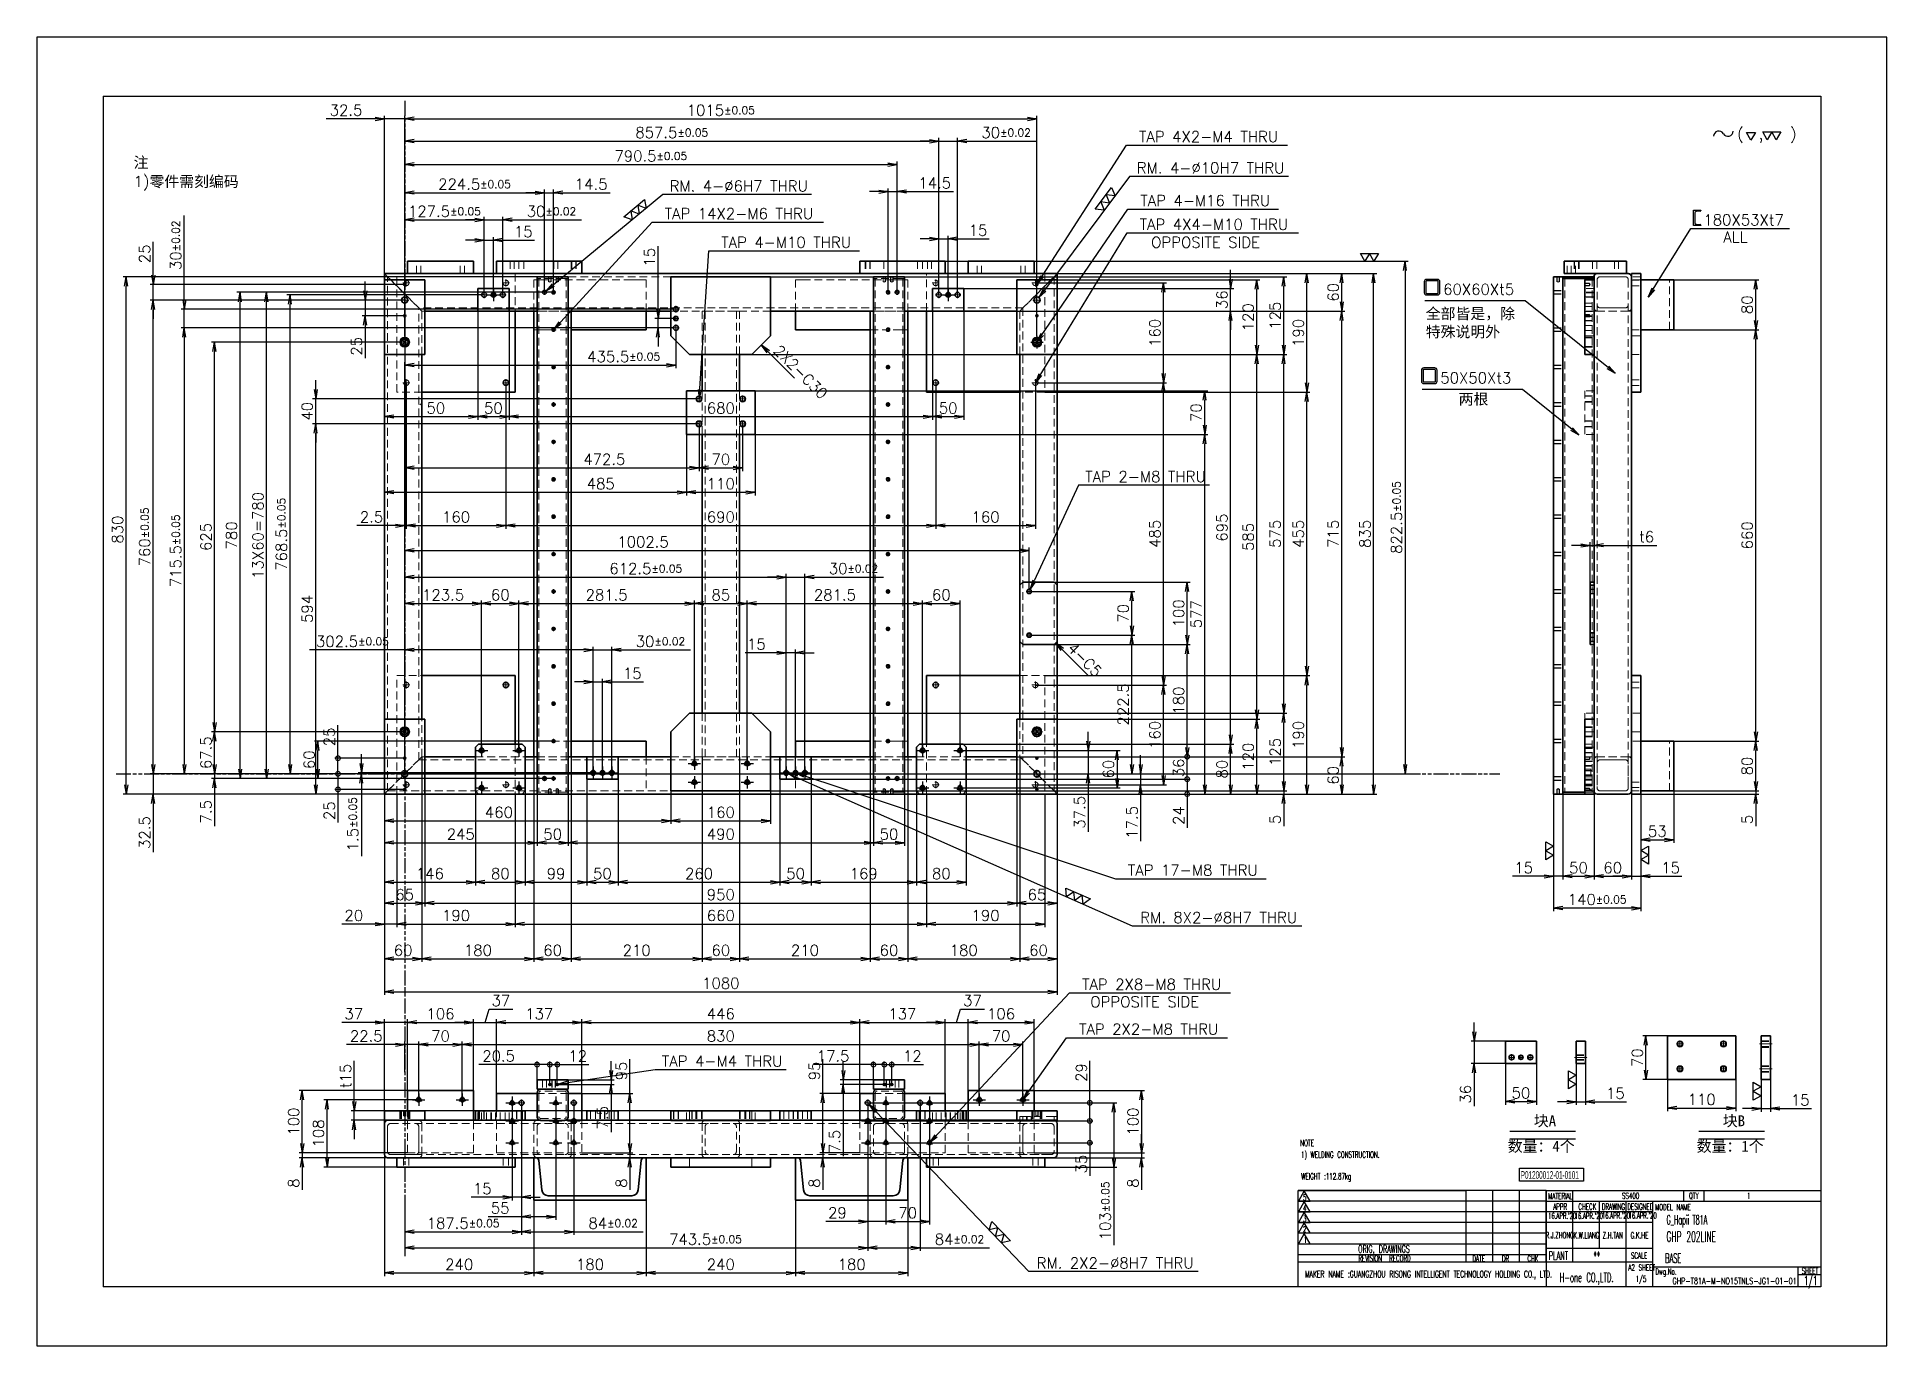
# Model space of a CAD drawing. Header units: millimetres. Extents: x -10155 to 20189, y -25550 to -22580.
# Drawn here: x -5555 to -2585, y -25550 to -23450 of the extents above; entities that cross this region are included whole.
import ezdxf
from ezdxf.enums import TextEntityAlignment as Align

# ---------------------------------------------------------------- set-up
doc = ezdxf.new("R2010")
doc.units = ezdxf.units.MM
for name, pattern in [('AM_ISO09W050', [22.5, 12, -1.5, 3, -1.5, 3, -1.5]), ('CENTER-HOKUTO', [23, 20, -1, 1, -1]), ('HIDDEN-HOKUTO', [3.8, 2.5, -1.3])]:
    doc.linetypes.add(name, pattern=pattern)
doc.layers.add('AM_7', color=2, linetype='CENTER-HOKUTO', lineweight=30)
doc.layers.add('AM_HID', color=1, linetype='HIDDEN-HOKUTO', lineweight=25)
doc.layers.add('title_frame', color=7, linetype='Continuous')
doc.layers.add('word_dim', color=253, linetype='Continuous')
doc.styles.add('MX_NOTE_STANDARD', font='txt.shx', dxfattribs={"bigfont": 'bigfont.shx'})
doc.styles.get("Standard").update_dxf_attribs({"font": 'romans.shx', "bigfont": 'bigfont.shx'})
doc.dimstyles.new('RS-1-5', dxfattribs={"dimscale": 5, "dimtxt": 3.5, "dimasz": 3, "dimexe": 1, "dimexo": 0, "dimgap": 1, "dimtad": 3, "dimdsep": 46, "dimtxsty": 'Standard', "dimblk1": 'OPEN', "dimblk2": 'OPEN', "dimsah": 1, "dimcen": 0, "dimclrd": 256, "dimclre": 256, "dimclrt": 3, "dimadec": 0, "dimazin": 0, "dimtfac": 1, "dimtmove": 0, "dimatfit": 3, "dimldrblk": 'OPEN', "dimfxl": 0, "dimtolj": 1, "dimtzin": 0, "dimarcsym": 0})
doc.dimstyles.new('STANDARD1-5', dxfattribs={"dimscale": 5, "dimtxt": 3.5, "dimasz": 3, "dimexe": 1, "dimexo": 0, "dimgap": 1, "dimtad": 3, "dimdsep": 46, "dimtxsty": 'Standard', "dimblk1": 'OPEN', "dimblk2": 'OPEN', "dimsah": 1, "dimcen": 0, "dimclrd": 256, "dimclre": 256, "dimclrt": 3, "dimazin": 2, "dimtfac": 1, "dimtmove": 0, "dimatfit": 3, "dimldrblk": 'OPEN', "dimfxl": 0, "dimtolj": 1, "dimlwd": 25, "dimlwe": 25, "dimarcsym": 0})

msp = doc.modelspace()

# ---------------------------------------------------------------- texts
at = {"ltscale": 2, "char_height": 17.5, "attachment_point": 1}
for s, insert, width in [('{\\fSimSun|b0|i0|c134|p2;\\C3;注}', (-5400.317, -23641.931), 51.82346), ('{\\Fromans,bigfont|c134;\\C3;1)\\fSimSun|b0|i0|c134|p2;零件需刻编码}', (-5400.317, -23672.585), 484.53066)]:
    msp.add_mtext(s, dxfattribs=dict(at, insert=insert, width=width))
at = {"linetype": 'Continuous', "insert": (-2939.255, -25349.424), "char_height": 15, "width": 254.5, "attachment_point": 4}
msp.add_mtext('{\\W0.5;\\C3;G_Hapii T81A}', dxfattribs=at)
at = {"color": 3, "linetype": 'Continuous', "insert": (-2929.806, -25440.284), "char_height": 10, "width": 232.07108, "attachment_point": 1}
msp.add_mtext('{\\W0.65;GHP-T81A-M-NO15TNLS-JG1-01-01}', dxfattribs=at)
at = {"layer": 'title_frame', "color": 3, "style": 'MX_NOTE_STANDARD'}
for s, height, width, p in [('NOTE', 9.8, 0.545, (-3527.334, -25228.793)), ('1) WELDING CONSTRUCTION.', 9.8, 0.545, (-3526.144, -25247.557)), ('WEIGHT :112.87kg', 9.8, 0.545, (-3525.763, -25282.242)), ('MATERIAL', 9.6667, 0.545, (-3129.28, -25313.832)), ('SS400', 9.6667, 0.545, (-3010.774, -25313.413)), ('QTY', 9.6667, 0.545, (-2903.275, -25313.413)), ('1', 9.667, 0.545, (-2810.136, -25313.413)), ('5', 9.398, 0.545, (-3522.839, -25315.952)), ('4', 9.398, 0.545, (-3522.839, -25332.991)), ('APPR', 9.6667, 0.545, (-3121.302, -25330.841)), ('CHECK', 9.6667, 0.545, (-3080.822, -25330.841)), ('DRAWING', 9.6667, 0.545, (-3043.225, -25330.841)), ('DESIGNED', 9.6667, 0.545, (-3002.267, -25330.841)), ('MODEL NAME', 9.6667, 0.545, (-2957.625, -25331.578)), ('3', 9.398, 0.545, (-3522.839, -25350.286)), ('2', 9.398, 0.545, (-3522.839, -25367.01)), ("16.APR.'20", 9.5, 0.5341, (-3129.405, -25345.406)), ("16.APR.'20", 9.5, 0.5341, (-3086.763, -25345.623)), ("16.APR.'20", 9.5, 0.5341, (-3043.1, -25345.075)), ("16.APR.'20", 9.5, 0.5341, (-3000.225, -25345.075)), ('1', 9.398, 0.545, (-3521.858, -25384.305)), ('ORIG, DRAWINGS', 11.81488, 0.545, (-3434.396, -25399.831)), ('GHP 202LINE', 16.5, 0.5341, (-2939.446, -25382.269)), ('REVISION  RECORD', 9.66672, 0.545, (-3434.146, -25413.738)), ('DATE', 9.6667, 0.545, (-3251.079, -25414.138)), ('DR', 9.6667, 0.545, (-3203.609, -25414.189)), ('CHK', 9.6667, 0.545, (-3162.726, -25414.025)), ('PLANT', 13.426, 0.545, (-3128.46, -25411.555)), ('**', 13.426, 0.545, (-3056.676, -25411.555)), ('A2 SHEET', 9.6667, 0.545, (-3000.493, -25428.44)), ('SCALE', 9.6667, 0.545, (-2996.387, -25409.352)), ('BASE', 14.7, 0.5, (-2941.516, -25415.98)), ('MAKER NAME :GUANGZHOU RISONG INTELLIGENT TECHNOLOGY HOLDING CO., LTD.', 10.8, 0.5341, (-3519.646, -25439.568)), ('H-one CO.,LTD.', 14.7, 0.545, (-3110.861, -25446.933)), ('1/5', 9.6667, 0.545, (-2988.734, -25446.836)), ('Dwg.No.', 9.6667, 0.545, (-2957.196, -25435.034)), ('SHEET', 9.6667, 0.545, (-2722.191, -25433.887)), ('1/1', 15, 0.5341, (-2718.606, -25452.146))]:
    msp.add_text(s, height=height, dxfattribs=dict(at, width=width)).set_placement(p)
at = {"layer": 'title_frame', "color": 3, "style": 'MX_NOTE_STANDARD', "width": 0.5341}
for s, p in [('R.J.ZHONG', (-3110.981, -25379.752)), ('K.W.LIANG', (-3068.006, -25379.859)), ('Z.H.TAN', (-3025.608, -25379.843)), ('G.K.HE', (-2982.733, -25379.843))]:
    msp.add_text(s, height=9.864, dxfattribs=at).set_placement(p, align=Align.BOTTOM_CENTER)
at = {"layer": 'title_frame', "color": 3, "insert": (-3173.448, -25269.063), "char_height": 12.25, "width": 20.55351, "attachment_point": 1, "style": 'MX_NOTE_STANDARD'}
msp.add_mtext('{\\f3 of 9 Barcode|b0|i0|c0|p82;\\W0.5;P01200012-\\f3 of 9 Barcode|b0|i0|c134|p82;01-0101}', dxfattribs=at)
at = {"layer": 'word_dim', "color": 3, "linetype": 'Continuous', "ltscale": 2}
for s, p in [('2X2-C30', (-4374.582, -23953.957)), ('4-C5', (-3902.6, -24431.595))]:
    msp.add_text(s, height=17.5, rotation=315, dxfattribs=at).set_placement(p)
at = {"layer": 'word_dim', "color": 3, "linetype": 'Continuous', "ltscale": 2, "char_height": 17.5, "attachment_point": 7}
for s, insert in [('TAP 4X2-M4 THRU', (-3786.272, -23618.089)), ('TAP 14X2-M6 THRU', (-4547.769, -23741.69)), ('TAP 4-M16 THRU', (-3784.163, -23720.633)), ('TAP 4X4-M10 THRU', (-3785.273, -23758.912)), ('TAP 4-M10 THRU', (-4456.963, -23787.674)), ('TAP 17-M8 THRU', (-3804.12, -24794.955)), ('TAP 2X8-M8 THRU', (-3877.704, -24978.228)), ('TAP 2X2-M8 THRU', (-3882.494, -25049.982))]:
    msp.add_mtext(s, dxfattribs=dict(at, insert=insert))
at = {"layer": 'word_dim', "color": 3, "linetype": 'Continuous', "ltscale": 2, "char_height": 17.5}
for s, insert, width, attachment_point in [('180X53Xt7', (-2880.09, -23751.684), 31.7204, 7), ('{\\Fromans,bigfont|c134;OPPOSITE SIDE}', (-3766.769, -23787.682), 200.62011, 7), ('ALL', (-2848.345, -23779.153), 55.29585, 7), (' 60X60Xt5', (-3309.979, -23862.975), 136.53567, 7), ('{\\fSimSun|b0|i0|c134|p2;全部皆是，除特殊说明外}', (-3325.87, -23933.199), 152.90302, 7), (' 50X50Xt3', (-3314.496, -24005.143), 136.53567, 7), ('{\\fSimSun|b0|i0|c134|p2;两根}', (-3273.134, -24040.997), 136.53567, 7), ('{\\Fromans,bigfont|c134;OPPOSITE SIDE}', (-3864.451, -25006.168), 200.62011, 7), ('{\\fSimSun|b0|i0|c134|p2;块A}', (-3152.351, -25179.542), 89.83792, 1), ('{\\fSimSun|b0|i0|c134|p2;块B}', (-2848.98, -25179.542), 89.83792, 1), ('{\\fSimSun|b0|i0|c134|p2;数量：4个}', (-3194.24, -25220.431), 129.77826, 1), ('{\\fSimSun|b0|i0|c134|p2;数量：1个}', (-2890.868, -25220.431), 129.77826, 1)]:
    msp.add_mtext(s, dxfattribs=dict(at, insert=insert, width=width, attachment_point=attachment_point))

# ---------------------------------------------------------------- blocks, each defined once
blk = doc.blocks.new('shiage0')
at = {"layer": 'word_dim', "color": 3, "linetype": 'Continuous'}
for centre, start, end in [((1.69, 0), 30, 180), ((4.61, 1.69), 210, 0)]:
    blk.add_arc(centre, 1.69, start, end, dxfattribs=at)
blk = doc.blocks.new('11')
at = {"layer": 'title_frame', "color": 3, "linetype": 'Continuous'}
for points in [[(20.38, 3.57), (18.93, 6.07), (24.71, 6.07), (23.27, 3.57), (21.82, 6.07)], [(15.1, 3.38), (13.66, 5.88), (16.55, 5.88)]]:
    blk.add_lwpolyline(points, close=True, dxfattribs=at)
blk.add_blockref('shiage0', (3.13, 4.67), dxfattribs=at)
blk.add_text('(  ,   )', height=3.5, dxfattribs=at).set_placement((10.71, 3.7))
blk = doc.blocks.new('_Open')
at = {"color": 0, "lineweight": -2}
for p, q in [((-1, 0.17), (0, 0)), ((-1, -0.17), (0, 0)), ((0, 0), (-1, 0))]:
    blk.add_line(p, q, dxfattribs=at)
blk = doc.blocks.new('*D18')
at = {"layer": 'DEFPOINTS', "color": 0, "linetype": 'Continuous', "ltscale": 2}
for p in [(-4997.6, -24664.1), (-3917.6, -24664.1), (-3917.6, -24981.4)]:
    blk.add_point(p, dxfattribs=at)
at = {"layer": 'word_dim', "linetype": 'Continuous', "lineweight": -2, "ltscale": 2}
for p, q in [((-4997.6, -24664.1), (-4997.6, -24986.4)), ((-3917.6, -24664.1), (-3917.6, -24986.4)), ((-4982.6, -24981.4), (-3932.6, -24981.4))]:
    blk.add_line(p, q, dxfattribs=at)
at = {"layer": 'word_dim', "linetype": 'Continuous', "lineweight": -2, "ltscale": 2, "xscale": 15, "yscale": 15, "zscale": 15, "rotation": 180}
blk.add_blockref('_Open', (-4997.6, -24981.4), dxfattribs=at)
at = {"layer": 'word_dim', "linetype": 'Continuous', "lineweight": -2, "ltscale": 2, "xscale": 15, "yscale": 15, "zscale": 15}
blk.add_blockref('_Open', (-3917.6, -24981.4), dxfattribs=at)
at = {"layer": 'word_dim', "color": 3, "linetype": 'Continuous', "ltscale": 2, "insert": (-4457.6, -24967.6), "char_height": 17.5, "attachment_point": 5}
blk.add_mtext('\\A1;1080', dxfattribs=at)
blk = doc.blocks.new('*D19')
at = {"layer": 'DEFPOINTS', "color": 0, "linetype": 'Continuous', "ltscale": 2}
for p in [(-3917.6, -23829.1), (-3409.5, -23829.1), (-3917.6, -24664.1)]:
    blk.add_point(p, dxfattribs=at)
at = {"layer": 'word_dim', "linetype": 'Continuous', "lineweight": -2, "ltscale": 2}
for p, q in [((-3917.6, -23829.1), (-3404.5, -23829.1)), ((-3409.5, -24649.1), (-3409.5, -23844.1)), ((-3917.6, -24664.1), (-3404.5, -24664.1))]:
    blk.add_line(p, q, dxfattribs=at)
at = {"layer": 'word_dim', "linetype": 'Continuous', "lineweight": -2, "ltscale": 2, "xscale": 15, "yscale": 15, "zscale": 15}
for p, rotation in [((-3409.5, -23829.1), 90), ((-3409.5, -24664.1), 270)]:
    blk.add_blockref('_Open', p, dxfattribs=dict(at, rotation=rotation))
at = {"layer": 'word_dim', "color": 3, "linetype": 'Continuous', "ltscale": 2, "insert": (-3423.3, -24246.6), "char_height": 17.5, "attachment_point": 5, "rotation": 90}
blk.add_mtext('\\A1;835', dxfattribs=at)
blk = doc.blocks.new('*D20')
at = {"layer": 'DEFPOINTS', "color": 0, "linetype": 'Continuous', "ltscale": 2}
for p in [(-4937.6, -24604.1), (-4997.6, -24664.1), (-4937.6, -24928.4)]:
    blk.add_point(p, dxfattribs=at)
at = {"layer": 'word_dim', "linetype": 'Continuous', "lineweight": -2, "ltscale": 2}
for p, q in [((-4937.6, -24604.1), (-4937.6, -24933.4)), ((-4997.6, -24664.1), (-4997.6, -24933.4)), ((-4982.6, -24928.4), (-4952.6, -24928.4))]:
    blk.add_line(p, q, dxfattribs=at)
at = {"layer": 'word_dim', "linetype": 'Continuous', "lineweight": -2, "ltscale": 2, "xscale": 15, "yscale": 15, "zscale": 15, "rotation": 180}
blk.add_blockref('_Open', (-4997.6, -24928.4), dxfattribs=at)
at = {"layer": 'word_dim', "linetype": 'Continuous', "lineweight": -2, "ltscale": 2, "xscale": 15, "yscale": 15, "zscale": 15}
blk.add_blockref('_Open', (-4937.6, -24928.4), dxfattribs=at)
at = {"layer": 'word_dim', "color": 3, "linetype": 'Continuous', "ltscale": 2, "insert": (-4967.6, -24914.7), "char_height": 17.5, "attachment_point": 5}
blk.add_mtext('\\A1;60', dxfattribs=at)
blk = doc.blocks.new('*D21')
at = {"layer": 'DEFPOINTS', "color": 0, "linetype": 'Continuous', "ltscale": 2}
for p in [(-4937.6, -24604.1), (-4757.6, -24604.1), (-4757.6, -24928.4)]:
    blk.add_point(p, dxfattribs=at)
at = {"layer": 'word_dim', "linetype": 'Continuous', "lineweight": -2, "ltscale": 2}
for p, q in [((-4937.6, -24604.1), (-4937.6, -24933.4)), ((-4757.6, -24604.1), (-4757.6, -24933.4)), ((-4922.6, -24928.4), (-4772.6, -24928.4))]:
    blk.add_line(p, q, dxfattribs=at)
at = {"layer": 'word_dim', "linetype": 'Continuous', "lineweight": -2, "ltscale": 2, "xscale": 15, "yscale": 15, "zscale": 15, "rotation": 180}
blk.add_blockref('_Open', (-4937.6, -24928.4), dxfattribs=at)
at = {"layer": 'word_dim', "linetype": 'Continuous', "lineweight": -2, "ltscale": 2, "xscale": 15, "yscale": 15, "zscale": 15}
blk.add_blockref('_Open', (-4757.6, -24928.4), dxfattribs=at)
at = {"layer": 'word_dim', "color": 3, "linetype": 'Continuous', "ltscale": 2, "insert": (-4847.6, -24914.7), "char_height": 17.5, "attachment_point": 5}
blk.add_mtext('\\A1;180', dxfattribs=at)
blk = doc.blocks.new('*D22')
at = {"layer": 'DEFPOINTS', "color": 0, "linetype": 'Continuous', "ltscale": 2}
for p in [(-4757.6, -24604.1), (-4697.6, -24604.1), (-4697.6, -24928.4)]:
    blk.add_point(p, dxfattribs=at)
at = {"layer": 'word_dim', "linetype": 'Continuous', "lineweight": -2, "ltscale": 2}
for p, q in [((-4757.6, -24604.1), (-4757.6, -24933.4)), ((-4697.6, -24604.1), (-4697.6, -24933.4)), ((-4742.6, -24928.4), (-4712.6, -24928.4))]:
    blk.add_line(p, q, dxfattribs=at)
at = {"layer": 'word_dim', "linetype": 'Continuous', "lineweight": -2, "ltscale": 2, "xscale": 15, "yscale": 15, "zscale": 15, "rotation": 180}
blk.add_blockref('_Open', (-4757.6, -24928.4), dxfattribs=at)
at = {"layer": 'word_dim', "linetype": 'Continuous', "lineweight": -2, "ltscale": 2, "xscale": 15, "yscale": 15, "zscale": 15}
blk.add_blockref('_Open', (-4697.6, -24928.4), dxfattribs=at)
at = {"layer": 'word_dim', "color": 3, "linetype": 'Continuous', "ltscale": 2, "insert": (-4727.6, -24914.7), "char_height": 17.5, "attachment_point": 5}
blk.add_mtext('\\A1;60', dxfattribs=at)
blk = doc.blocks.new('*D23')
at = {"layer": 'DEFPOINTS', "color": 0, "linetype": 'Continuous', "ltscale": 2}
for p in [(-4697.6, -24604.1), (-4487.6, -24604.1), (-4487.6, -24928.4)]:
    blk.add_point(p, dxfattribs=at)
at = {"layer": 'word_dim', "linetype": 'Continuous', "lineweight": -2, "ltscale": 2}
for p, q in [((-4697.6, -24604.1), (-4697.6, -24933.4)), ((-4487.6, -24604.1), (-4487.6, -24933.4)), ((-4682.6, -24928.4), (-4502.6, -24928.4))]:
    blk.add_line(p, q, dxfattribs=at)
at = {"layer": 'word_dim', "linetype": 'Continuous', "lineweight": -2, "ltscale": 2, "xscale": 15, "yscale": 15, "zscale": 15, "rotation": 180}
blk.add_blockref('_Open', (-4697.6, -24928.4), dxfattribs=at)
at = {"layer": 'word_dim', "linetype": 'Continuous', "lineweight": -2, "ltscale": 2, "xscale": 15, "yscale": 15, "zscale": 15}
blk.add_blockref('_Open', (-4487.6, -24928.4), dxfattribs=at)
at = {"layer": 'word_dim', "color": 3, "linetype": 'Continuous', "ltscale": 2, "insert": (-4592.6, -24914.7), "char_height": 17.5, "attachment_point": 5}
blk.add_mtext('\\A1;210', dxfattribs=at)
blk = doc.blocks.new('*D24')
at = {"layer": 'DEFPOINTS', "color": 0, "linetype": 'Continuous', "ltscale": 2}
for p in [(-4487.6, -24604.1), (-4427.6, -24604.1), (-4427.6, -24928.4)]:
    blk.add_point(p, dxfattribs=at)
at = {"layer": 'word_dim', "linetype": 'Continuous', "lineweight": -2, "ltscale": 2}
for p, q in [((-4487.6, -24604.1), (-4487.6, -24933.4)), ((-4427.6, -24604.1), (-4427.6, -24933.4)), ((-4472.6, -24928.4), (-4442.6, -24928.4))]:
    blk.add_line(p, q, dxfattribs=at)
at = {"layer": 'word_dim', "linetype": 'Continuous', "lineweight": -2, "ltscale": 2, "xscale": 15, "yscale": 15, "zscale": 15, "rotation": 180}
blk.add_blockref('_Open', (-4487.6, -24928.4), dxfattribs=at)
at = {"layer": 'word_dim', "linetype": 'Continuous', "lineweight": -2, "ltscale": 2, "xscale": 15, "yscale": 15, "zscale": 15}
blk.add_blockref('_Open', (-4427.6, -24928.4), dxfattribs=at)
at = {"layer": 'word_dim', "color": 3, "linetype": 'Continuous', "ltscale": 2, "insert": (-4457.6, -24914.7), "char_height": 17.5, "attachment_point": 5}
blk.add_mtext('\\A1;60', dxfattribs=at)
blk = doc.blocks.new('*D25')
at = {"layer": 'DEFPOINTS', "color": 0, "linetype": 'Continuous', "ltscale": 2}
for p in [(-4427.6, -24604.1), (-4217.6, -24604.1), (-4217.6, -24928.4)]:
    blk.add_point(p, dxfattribs=at)
at = {"layer": 'word_dim', "linetype": 'Continuous', "lineweight": -2, "ltscale": 2}
for p, q in [((-4427.6, -24604.1), (-4427.6, -24933.4)), ((-4217.6, -24604.1), (-4217.6, -24933.4)), ((-4412.6, -24928.4), (-4232.6, -24928.4))]:
    blk.add_line(p, q, dxfattribs=at)
at = {"layer": 'word_dim', "linetype": 'Continuous', "lineweight": -2, "ltscale": 2, "xscale": 15, "yscale": 15, "zscale": 15, "rotation": 180}
blk.add_blockref('_Open', (-4427.6, -24928.4), dxfattribs=at)
at = {"layer": 'word_dim', "linetype": 'Continuous', "lineweight": -2, "ltscale": 2, "xscale": 15, "yscale": 15, "zscale": 15}
blk.add_blockref('_Open', (-4217.6, -24928.4), dxfattribs=at)
at = {"layer": 'word_dim', "color": 3, "linetype": 'Continuous', "ltscale": 2, "insert": (-4322.6, -24914.7), "char_height": 17.5, "attachment_point": 5}
blk.add_mtext('\\A1;210', dxfattribs=at)
blk = doc.blocks.new('*D26')
at = {"layer": 'DEFPOINTS', "color": 0, "linetype": 'Continuous', "ltscale": 2}
for p in [(-4217.6, -24604.1), (-4157.6, -24604.1), (-4157.6, -24928.4)]:
    blk.add_point(p, dxfattribs=at)
at = {"layer": 'word_dim', "linetype": 'Continuous', "lineweight": -2, "ltscale": 2}
for p, q in [((-4217.6, -24604.1), (-4217.6, -24933.4)), ((-4157.6, -24604.1), (-4157.6, -24933.4)), ((-4202.6, -24928.4), (-4172.6, -24928.4))]:
    blk.add_line(p, q, dxfattribs=at)
at = {"layer": 'word_dim', "linetype": 'Continuous', "lineweight": -2, "ltscale": 2, "xscale": 15, "yscale": 15, "zscale": 15, "rotation": 180}
blk.add_blockref('_Open', (-4217.6, -24928.4), dxfattribs=at)
at = {"layer": 'word_dim', "linetype": 'Continuous', "lineweight": -2, "ltscale": 2, "xscale": 15, "yscale": 15, "zscale": 15}
blk.add_blockref('_Open', (-4157.6, -24928.4), dxfattribs=at)
at = {"layer": 'word_dim', "color": 3, "linetype": 'Continuous', "ltscale": 2, "insert": (-4187.6, -24914.7), "char_height": 17.5, "attachment_point": 5}
blk.add_mtext('\\A1;60', dxfattribs=at)
blk = doc.blocks.new('*D27')
at = {"layer": 'DEFPOINTS', "color": 0, "linetype": 'Continuous', "ltscale": 2}
for p in [(-4157.6, -24604.1), (-3977.6, -24604.1), (-3977.6, -24928.4)]:
    blk.add_point(p, dxfattribs=at)
at = {"layer": 'word_dim', "linetype": 'Continuous', "lineweight": -2, "ltscale": 2}
for p, q in [((-4157.6, -24604.1), (-4157.6, -24933.4)), ((-3977.6, -24604.1), (-3977.6, -24933.4)), ((-4142.6, -24928.4), (-3992.6, -24928.4))]:
    blk.add_line(p, q, dxfattribs=at)
at = {"layer": 'word_dim', "linetype": 'Continuous', "lineweight": -2, "ltscale": 2, "xscale": 15, "yscale": 15, "zscale": 15, "rotation": 180}
blk.add_blockref('_Open', (-4157.6, -24928.4), dxfattribs=at)
at = {"layer": 'word_dim', "linetype": 'Continuous', "lineweight": -2, "ltscale": 2, "xscale": 15, "yscale": 15, "zscale": 15}
blk.add_blockref('_Open', (-3977.6, -24928.4), dxfattribs=at)
at = {"layer": 'word_dim', "color": 3, "linetype": 'Continuous', "ltscale": 2, "insert": (-4067.6, -24914.7), "char_height": 17.5, "attachment_point": 5}
blk.add_mtext('\\A1;180', dxfattribs=at)
blk = doc.blocks.new('*D28')
at = {"layer": 'DEFPOINTS', "color": 0, "linetype": 'Continuous', "ltscale": 2}
for p in [(-3977.6, -24604.1), (-3917.6, -24664.1), (-3917.6, -24928.4)]:
    blk.add_point(p, dxfattribs=at)
at = {"layer": 'word_dim', "linetype": 'Continuous', "lineweight": -2, "ltscale": 2}
for p, q in [((-3977.6, -24604.1), (-3977.6, -24933.4)), ((-3917.6, -24664.1), (-3917.6, -24933.4)), ((-3962.6, -24928.4), (-3932.6, -24928.4))]:
    blk.add_line(p, q, dxfattribs=at)
at = {"layer": 'word_dim', "linetype": 'Continuous', "lineweight": -2, "ltscale": 2, "xscale": 15, "yscale": 15, "zscale": 15, "rotation": 180}
blk.add_blockref('_Open', (-3977.6, -24928.4), dxfattribs=at)
at = {"layer": 'word_dim', "linetype": 'Continuous', "lineweight": -2, "ltscale": 2, "xscale": 15, "yscale": 15, "zscale": 15}
blk.add_blockref('_Open', (-3917.6, -24928.4), dxfattribs=at)
at = {"layer": 'word_dim', "color": 3, "linetype": 'Continuous', "ltscale": 2, "insert": (-3947.6, -24914.7), "char_height": 17.5, "attachment_point": 5}
blk.add_mtext('\\A1;60', dxfattribs=at)
blk = doc.blocks.new('*D29')
at = {"layer": 'DEFPOINTS', "color": 0, "linetype": 'Continuous', "ltscale": 2}
for p in [(-3977.6, -24604.1), (-3917.6, -24664.1), (-3460.8, -24664.1)]:
    blk.add_point(p, dxfattribs=at)
at = {"layer": 'word_dim', "linetype": 'Continuous', "lineweight": -2, "ltscale": 2}
for p, q in [((-3977.6, -24604.1), (-3455.8, -24604.1)), ((-3460.8, -24619.1), (-3460.8, -24649.1)), ((-3917.6, -24664.1), (-3455.8, -24664.1))]:
    blk.add_line(p, q, dxfattribs=at)
at = {"layer": 'word_dim', "linetype": 'Continuous', "lineweight": -2, "ltscale": 2, "xscale": 15, "yscale": 15, "zscale": 15}
for p, rotation in [((-3460.8, -24604.1), 90), ((-3460.8, -24664.1), 270)]:
    blk.add_blockref('_Open', p, dxfattribs=dict(at, rotation=rotation))
at = {"layer": 'word_dim', "color": 3, "linetype": 'Continuous', "ltscale": 2, "insert": (-3474.5, -24634.1), "char_height": 17.5, "attachment_point": 5, "rotation": 90}
blk.add_mtext('\\A1;60', dxfattribs=at)
blk = doc.blocks.new('*D30')
at = {"layer": 'DEFPOINTS', "color": 0, "linetype": 'Continuous', "ltscale": 2}
for p in [(-3977.6, -23889.1), (-3460.8, -23889.1), (-3977.6, -24604.1)]:
    blk.add_point(p, dxfattribs=at)
at = {"layer": 'word_dim', "linetype": 'Continuous', "lineweight": -2, "ltscale": 2}
for p, q in [((-3977.6, -23889.1), (-3455.8, -23889.1)), ((-3460.8, -24589.1), (-3460.8, -23904.1)), ((-3977.6, -24604.1), (-3455.8, -24604.1))]:
    blk.add_line(p, q, dxfattribs=at)
at = {"layer": 'word_dim', "linetype": 'Continuous', "lineweight": -2, "ltscale": 2, "xscale": 15, "yscale": 15, "zscale": 15}
for p, rotation in [((-3460.8, -23889.1), 90), ((-3460.8, -24604.1), 270)]:
    blk.add_blockref('_Open', p, dxfattribs=dict(at, rotation=rotation))
at = {"layer": 'word_dim', "color": 3, "linetype": 'Continuous', "ltscale": 2, "insert": (-3474.5, -24246.6), "char_height": 17.5, "attachment_point": 5, "rotation": 90}
blk.add_mtext('\\A1;715', dxfattribs=at)
blk = doc.blocks.new('*D31')
at = {"layer": 'DEFPOINTS', "color": 0, "linetype": 'Continuous', "ltscale": 2}
for p in [(-3917.6, -23829.1), (-3460.8, -23829.1), (-3977.6, -23889.1)]:
    blk.add_point(p, dxfattribs=at)
at = {"layer": 'word_dim', "linetype": 'Continuous', "lineweight": -2, "ltscale": 2}
for p, q in [((-3917.6, -23829.1), (-3455.8, -23829.1)), ((-3460.8, -23874.1), (-3460.8, -23844.1)), ((-3977.6, -23889.1), (-3455.8, -23889.1))]:
    blk.add_line(p, q, dxfattribs=at)
at = {"layer": 'word_dim', "linetype": 'Continuous', "lineweight": -2, "ltscale": 2, "xscale": 15, "yscale": 15, "zscale": 15}
for p, rotation in [((-3460.8, -23829.1), 90), ((-3460.8, -23889.1), 270)]:
    blk.add_blockref('_Open', p, dxfattribs=dict(at, rotation=rotation))
at = {"layer": 'word_dim', "color": 3, "linetype": 'Continuous', "ltscale": 2, "insert": (-3474.5, -23859.1), "char_height": 17.5, "attachment_point": 5, "rotation": 90}
blk.add_mtext('\\A1;60', dxfattribs=at)
blk = doc.blocks.new('*D32')
at = {"layer": 'DEFPOINTS', "color": 0, "linetype": 'Continuous', "ltscale": 2}
for p in [(-4997.6, -24664.1), (-4977.6, -24664.1), (-4977.6, -24872.6)]:
    blk.add_point(p, dxfattribs=at)
at = {"layer": 'word_dim', "linetype": 'Continuous', "lineweight": -2, "ltscale": 2}
for p, q in [((-4997.6, -24664.1), (-4997.6, -24877.6)), ((-4977.6, -24664.1), (-4977.6, -24877.6)), ((-5012.6, -24872.6), (-5065.9, -24872.6)), ((-4977.6, -24872.6), (-4997.6, -24872.6)), ((-4962.6, -24872.6), (-4947.6, -24872.6))]:
    blk.add_line(p, q, dxfattribs=at)
at = {"layer": 'word_dim', "linetype": 'Continuous', "lineweight": -2, "ltscale": 2, "xscale": 15, "yscale": 15, "zscale": 15}
blk.add_blockref('_Open', (-4997.6, -24872.6), dxfattribs=at)
at = {"layer": 'word_dim', "linetype": 'Continuous', "lineweight": -2, "ltscale": 2, "xscale": 15, "yscale": 15, "zscale": 15, "rotation": 180}
blk.add_blockref('_Open', (-4977.6, -24872.6), dxfattribs=at)
at = {"layer": 'word_dim', "color": 3, "linetype": 'Continuous', "ltscale": 2, "insert": (-5046.8, -24858.9), "char_height": 17.5, "attachment_point": 5}
blk.add_mtext('\\A1;20', dxfattribs=at)
blk = doc.blocks.new('*D33')
at = {"layer": 'DEFPOINTS', "color": 0, "linetype": 'Continuous', "ltscale": 2}
for p in [(-4977.6, -24664.1), (-4787.6, -24664.1), (-4787.6, -24872.6)]:
    blk.add_point(p, dxfattribs=at)
at = {"layer": 'word_dim', "linetype": 'Continuous', "lineweight": -2, "ltscale": 2}
for p, q in [((-4977.6, -24664.1), (-4977.6, -24877.6)), ((-4787.6, -24664.1), (-4787.6, -24877.6)), ((-4962.6, -24872.6), (-4802.6, -24872.6))]:
    blk.add_line(p, q, dxfattribs=at)
at = {"layer": 'word_dim', "linetype": 'Continuous', "lineweight": -2, "ltscale": 2, "xscale": 15, "yscale": 15, "zscale": 15, "rotation": 180}
blk.add_blockref('_Open', (-4977.6, -24872.6), dxfattribs=at)
at = {"layer": 'word_dim', "linetype": 'Continuous', "lineweight": -2, "ltscale": 2, "xscale": 15, "yscale": 15, "zscale": 15}
blk.add_blockref('_Open', (-4787.6, -24872.6), dxfattribs=at)
at = {"layer": 'word_dim', "color": 3, "linetype": 'Continuous', "ltscale": 2, "insert": (-4882.6, -24858.9), "char_height": 17.5, "attachment_point": 5}
blk.add_mtext('\\A1;190', dxfattribs=at)
blk = doc.blocks.new('*D34')
at = {"layer": 'DEFPOINTS', "color": 0, "linetype": 'Continuous', "ltscale": 2}
for p in [(-4787.6, -24664.1), (-4127.6, -24664.1), (-4127.6, -24872.6)]:
    blk.add_point(p, dxfattribs=at)
at = {"layer": 'word_dim', "linetype": 'Continuous', "lineweight": -2, "ltscale": 2}
for p, q in [((-4787.6, -24664.1), (-4787.6, -24877.6)), ((-4127.6, -24664.1), (-4127.6, -24877.6)), ((-4772.6, -24872.6), (-4142.6, -24872.6))]:
    blk.add_line(p, q, dxfattribs=at)
at = {"layer": 'word_dim', "linetype": 'Continuous', "lineweight": -2, "ltscale": 2, "xscale": 15, "yscale": 15, "zscale": 15, "rotation": 180}
blk.add_blockref('_Open', (-4787.6, -24872.6), dxfattribs=at)
at = {"layer": 'word_dim', "linetype": 'Continuous', "lineweight": -2, "ltscale": 2, "xscale": 15, "yscale": 15, "zscale": 15}
blk.add_blockref('_Open', (-4127.6, -24872.6), dxfattribs=at)
at = {"layer": 'word_dim', "color": 3, "linetype": 'Continuous', "ltscale": 2, "insert": (-4457.6, -24858.9), "char_height": 17.5, "attachment_point": 5}
blk.add_mtext('\\A1;660', dxfattribs=at)
blk = doc.blocks.new('*D35')
at = {"layer": 'DEFPOINTS', "color": 0, "linetype": 'Continuous', "ltscale": 2}
for p in [(-4127.6, -24664.1), (-3937.6, -24664.1), (-3937.6, -24872.6)]:
    blk.add_point(p, dxfattribs=at)
at = {"layer": 'word_dim', "linetype": 'Continuous', "lineweight": -2, "ltscale": 2}
for p, q in [((-4127.6, -24664.1), (-4127.6, -24877.6)), ((-3937.6, -24664.1), (-3937.6, -24877.6)), ((-4112.6, -24872.6), (-3952.6, -24872.6))]:
    blk.add_line(p, q, dxfattribs=at)
at = {"layer": 'word_dim', "linetype": 'Continuous', "lineweight": -2, "ltscale": 2, "xscale": 15, "yscale": 15, "zscale": 15, "rotation": 180}
blk.add_blockref('_Open', (-4127.6, -24872.6), dxfattribs=at)
at = {"layer": 'word_dim', "linetype": 'Continuous', "lineweight": -2, "ltscale": 2, "xscale": 15, "yscale": 15, "zscale": 15}
blk.add_blockref('_Open', (-3937.6, -24872.6), dxfattribs=at)
at = {"layer": 'word_dim', "color": 3, "linetype": 'Continuous', "ltscale": 2, "insert": (-4032.6, -24858.9), "char_height": 17.5, "attachment_point": 5}
blk.add_mtext('\\A1;190', dxfattribs=at)
blk = doc.blocks.new('*D36')
at = {"layer": 'DEFPOINTS', "color": 0, "linetype": 'Continuous', "ltscale": 2}
for p in [(-3937.6, -24474.1), (-3516.8, -24474.1), (-3917.6, -24664.1)]:
    blk.add_point(p, dxfattribs=at)
at = {"layer": 'word_dim', "linetype": 'Continuous', "lineweight": -2, "ltscale": 2}
for p, q in [((-3937.6, -24474.1), (-3511.8, -24474.1)), ((-3516.8, -24649.1), (-3516.8, -24489.1)), ((-3917.6, -24664.1), (-3511.8, -24664.1))]:
    blk.add_line(p, q, dxfattribs=at)
at = {"layer": 'word_dim', "linetype": 'Continuous', "lineweight": -2, "ltscale": 2, "xscale": 15, "yscale": 15, "zscale": 15}
for p, rotation in [((-3516.8, -24474.1), 90), ((-3516.8, -24664.1), 270)]:
    blk.add_blockref('_Open', p, dxfattribs=dict(at, rotation=rotation))
at = {"layer": 'word_dim', "color": 3, "linetype": 'Continuous', "ltscale": 2, "insert": (-3530.5, -24569.1), "char_height": 17.5, "attachment_point": 5, "rotation": 90}
blk.add_mtext('\\A1;190', dxfattribs=at)
blk = doc.blocks.new('*D37')
at = {"layer": 'DEFPOINTS', "color": 0, "linetype": 'Continuous', "ltscale": 2}
for p in [(-3937.6, -24019.1), (-3516.8, -24019.1), (-3937.6, -24474.1)]:
    blk.add_point(p, dxfattribs=at)
at = {"layer": 'word_dim', "linetype": 'Continuous', "lineweight": -2, "ltscale": 2}
for p, q in [((-3937.6, -24019.1), (-3511.8, -24019.1)), ((-3516.8, -24459.1), (-3516.8, -24034.1)), ((-3937.6, -24474.1), (-3511.8, -24474.1))]:
    blk.add_line(p, q, dxfattribs=at)
at = {"layer": 'word_dim', "linetype": 'Continuous', "lineweight": -2, "ltscale": 2, "xscale": 15, "yscale": 15, "zscale": 15}
for p, rotation in [((-3516.8, -24019.1), 90), ((-3516.8, -24474.1), 270)]:
    blk.add_blockref('_Open', p, dxfattribs=dict(at, rotation=rotation))
at = {"layer": 'word_dim', "color": 3, "linetype": 'Continuous', "ltscale": 2, "insert": (-3530.5, -24246.6), "char_height": 17.5, "attachment_point": 5, "rotation": 90}
blk.add_mtext('\\A1;455', dxfattribs=at)
blk = doc.blocks.new('*D38')
at = {"layer": 'DEFPOINTS', "color": 0, "linetype": 'Continuous', "ltscale": 2}
for p in [(-3937.6, -23829.1), (-3516.8, -23829.1), (-3937.6, -24019.1)]:
    blk.add_point(p, dxfattribs=at)
at = {"layer": 'word_dim', "linetype": 'Continuous', "lineweight": -2, "ltscale": 2}
for p, q in [((-3937.6, -23829.1), (-3511.8, -23829.1)), ((-3516.8, -24004.1), (-3516.8, -23844.1)), ((-3937.6, -24019.1), (-3511.8, -24019.1))]:
    blk.add_line(p, q, dxfattribs=at)
at = {"layer": 'word_dim', "linetype": 'Continuous', "lineweight": -2, "ltscale": 2, "xscale": 15, "yscale": 15, "zscale": 15}
for p, rotation in [((-3516.8, -23829.1), 90), ((-3516.8, -24019.1), 270)]:
    blk.add_blockref('_Open', p, dxfattribs=dict(at, rotation=rotation))
at = {"layer": 'word_dim', "color": 3, "linetype": 'Continuous', "ltscale": 2, "insert": (-3530.5, -23924.1), "char_height": 17.5, "attachment_point": 5, "rotation": 90}
blk.add_mtext('\\A1;190', dxfattribs=at)
blk = doc.blocks.new('*D39')
at = {"layer": 'DEFPOINTS', "color": 0, "linetype": 'Continuous', "ltscale": 2}
for p in [(-4997.6, -24664.1), (-4537.6, -24659.1), (-4537.6, -24707)]:
    blk.add_point(p, dxfattribs=at)
at = {"layer": 'word_dim', "linetype": 'Continuous', "lineweight": -2, "ltscale": 2}
for p, q in [((-4997.6, -24664.1), (-4997.6, -24712)), ((-4537.6, -24659.1), (-4537.6, -24712)), ((-4982.6, -24707), (-4552.6, -24707))]:
    blk.add_line(p, q, dxfattribs=at)
at = {"layer": 'word_dim', "linetype": 'Continuous', "lineweight": -2, "ltscale": 2, "xscale": 15, "yscale": 15, "zscale": 15, "rotation": 180}
blk.add_blockref('_Open', (-4997.6, -24707), dxfattribs=at)
at = {"layer": 'word_dim', "linetype": 'Continuous', "lineweight": -2, "ltscale": 2, "xscale": 15, "yscale": 15, "zscale": 15}
blk.add_blockref('_Open', (-4537.6, -24707), dxfattribs=at)
at = {"layer": 'word_dim', "color": 3, "linetype": 'Continuous', "ltscale": 2, "insert": (-4813.9, -24693.3), "char_height": 17.5, "attachment_point": 5}
blk.add_mtext('\\A1;460', dxfattribs=at)
blk = doc.blocks.new('*D40')
at = {"layer": 'DEFPOINTS', "color": 0, "linetype": 'Continuous', "ltscale": 2}
for p in [(-4537.6, -24659.1), (-4377.6, -24659.1), (-4377.6, -24707)]:
    blk.add_point(p, dxfattribs=at)
at = {"layer": 'word_dim', "linetype": 'Continuous', "lineweight": -2, "ltscale": 2}
for p, q in [((-4537.6, -24659.1), (-4537.6, -24712)), ((-4377.6, -24659.1), (-4377.6, -24712)), ((-4522.6, -24707), (-4392.6, -24707))]:
    blk.add_line(p, q, dxfattribs=at)
at = {"layer": 'word_dim', "linetype": 'Continuous', "lineweight": -2, "ltscale": 2, "xscale": 15, "yscale": 15, "zscale": 15, "rotation": 180}
blk.add_blockref('_Open', (-4537.6, -24707), dxfattribs=at)
at = {"layer": 'word_dim', "linetype": 'Continuous', "lineweight": -2, "ltscale": 2, "xscale": 15, "yscale": 15, "zscale": 15}
blk.add_blockref('_Open', (-4377.6, -24707), dxfattribs=at)
at = {"layer": 'word_dim', "color": 3, "linetype": 'Continuous', "ltscale": 2, "insert": (-4457.6, -24693.3), "char_height": 17.5, "attachment_point": 5}
blk.add_mtext('\\A1;160', dxfattribs=at)
blk = doc.blocks.new('*D41')
at = {"layer": 'DEFPOINTS', "color": 0, "linetype": 'Continuous', "ltscale": 2}
for p in [(-4377.6, -24659.1), (-3917.6, -24664.1), (-3553.9, -24664.1)]:
    blk.add_point(p, dxfattribs=at)
at = {"layer": 'word_dim', "linetype": 'Continuous', "lineweight": -2, "ltscale": 2}
for p, q in [((-3553.9, -24644.1), (-3553.9, -24629.1)), ((-4377.6, -24659.1), (-3548.9, -24659.1)), ((-3917.6, -24664.1), (-3548.9, -24664.1)), ((-3553.9, -24659.1), (-3553.9, -24664.1)), ((-3553.9, -24679.1), (-3553.9, -24715.8))]:
    blk.add_line(p, q, dxfattribs=at)
at = {"layer": 'word_dim', "linetype": 'Continuous', "lineweight": -2, "ltscale": 2, "xscale": 15, "yscale": 15, "zscale": 15}
for p, rotation in [((-3553.9, -24659.1), 270), ((-3553.9, -24664.1), 90)]:
    blk.add_blockref('_Open', p, dxfattribs=dict(at, rotation=rotation))
at = {"layer": 'word_dim', "color": 3, "linetype": 'Continuous', "ltscale": 2, "insert": (-3567.7, -24704.9), "char_height": 17.5, "attachment_point": 5, "rotation": 90}
blk.add_mtext('\\A1;5', dxfattribs=at)
blk = doc.blocks.new('*D42')
at = {"layer": 'DEFPOINTS', "color": 0, "linetype": 'Continuous', "ltscale": 2}
for p in [(-4407.6, -24534.1), (-3553.9, -24534.1), (-4377.6, -24659.1)]:
    blk.add_point(p, dxfattribs=at)
at = {"layer": 'word_dim', "linetype": 'Continuous', "lineweight": -2, "ltscale": 2}
for p, q in [((-4407.6, -24534.1), (-3548.9, -24534.1)), ((-3553.9, -24644.1), (-3553.9, -24549.1)), ((-4377.6, -24659.1), (-3548.9, -24659.1))]:
    blk.add_line(p, q, dxfattribs=at)
at = {"layer": 'word_dim', "linetype": 'Continuous', "lineweight": -2, "ltscale": 2, "xscale": 15, "yscale": 15, "zscale": 15}
for p, rotation in [((-3553.9, -24534.1), 90), ((-3553.9, -24659.1), 270)]:
    blk.add_blockref('_Open', p, dxfattribs=dict(at, rotation=rotation))
at = {"layer": 'word_dim', "color": 3, "linetype": 'Continuous', "ltscale": 2, "insert": (-3567.7, -24596.6), "char_height": 17.5, "attachment_point": 5, "rotation": 90}
blk.add_mtext('\\A1;125', dxfattribs=at)
blk = doc.blocks.new('*D43')
at = {"layer": 'DEFPOINTS', "color": 0, "linetype": 'Continuous', "ltscale": 2}
for p in [(-4407.6, -23959.1), (-3553.9, -23959.1), (-4407.6, -24534.1)]:
    blk.add_point(p, dxfattribs=at)
at = {"layer": 'word_dim', "linetype": 'Continuous', "lineweight": -2, "ltscale": 2}
for p, q in [((-4407.6, -23959.1), (-3548.9, -23959.1)), ((-3553.9, -24519.1), (-3553.9, -23974.1)), ((-4407.6, -24534.1), (-3548.9, -24534.1))]:
    blk.add_line(p, q, dxfattribs=at)
at = {"layer": 'word_dim', "linetype": 'Continuous', "lineweight": -2, "ltscale": 2, "xscale": 15, "yscale": 15, "zscale": 15}
for p, rotation in [((-3553.9, -23959.1), 90), ((-3553.9, -24534.1), 270)]:
    blk.add_blockref('_Open', p, dxfattribs=dict(at, rotation=rotation))
at = {"layer": 'word_dim', "color": 3, "linetype": 'Continuous', "ltscale": 2, "insert": (-3567.7, -24246.6), "char_height": 17.5, "attachment_point": 5, "rotation": 90}
blk.add_mtext('\\A1;575', dxfattribs=at)
blk = doc.blocks.new('*D44')
at = {"layer": 'DEFPOINTS', "color": 0, "linetype": 'Continuous', "ltscale": 2}
for p in [(-4377.6, -23834.1), (-3553.9, -23834.1), (-4407.6, -23959.1)]:
    blk.add_point(p, dxfattribs=at)
at = {"layer": 'word_dim', "linetype": 'Continuous', "lineweight": -2, "ltscale": 2}
for p, q in [((-4377.6, -23834.1), (-3548.9, -23834.1)), ((-3553.9, -23944.1), (-3553.9, -23849.1)), ((-4407.6, -23959.1), (-3548.9, -23959.1))]:
    blk.add_line(p, q, dxfattribs=at)
at = {"layer": 'word_dim', "linetype": 'Continuous', "lineweight": -2, "ltscale": 2, "xscale": 15, "yscale": 15, "zscale": 15}
for p, rotation in [((-3553.9, -23834.1), 90), ((-3553.9, -23959.1), 270)]:
    blk.add_blockref('_Open', p, dxfattribs=dict(at, rotation=rotation))
at = {"layer": 'word_dim', "color": 3, "linetype": 'Continuous', "ltscale": 2, "insert": (-3567.7, -23896.6), "char_height": 17.5, "attachment_point": 5, "rotation": 90}
blk.add_mtext('\\A1;125', dxfattribs=at)
blk = doc.blocks.new('*D45')
at = {"layer": 'DEFPOINTS', "color": 0, "linetype": 'Continuous', "ltscale": 2}
for p in [(-4997.6, -24664.1), (-4932.6, -24664.1), (-4932.6, -24839.2)]:
    blk.add_point(p, dxfattribs=at)
at = {"layer": 'word_dim', "linetype": 'Continuous', "lineweight": -2, "ltscale": 2}
for p, q in [((-4997.6, -24664.1), (-4997.6, -24844.2)), ((-4932.6, -24664.1), (-4932.6, -24844.2)), ((-4982.6, -24839.2), (-4947.6, -24839.2))]:
    blk.add_line(p, q, dxfattribs=at)
at = {"layer": 'word_dim', "linetype": 'Continuous', "lineweight": -2, "ltscale": 2, "xscale": 15, "yscale": 15, "zscale": 15, "rotation": 180}
blk.add_blockref('_Open', (-4997.6, -24839.2), dxfattribs=at)
at = {"layer": 'word_dim', "linetype": 'Continuous', "lineweight": -2, "ltscale": 2, "xscale": 15, "yscale": 15, "zscale": 15}
blk.add_blockref('_Open', (-4932.6, -24839.2), dxfattribs=at)
at = {"layer": 'word_dim', "color": 3, "linetype": 'Continuous', "ltscale": 2, "insert": (-4965.1, -24825.4), "char_height": 17.5, "attachment_point": 5}
blk.add_mtext('\\A1;65', dxfattribs=at)
blk = doc.blocks.new('*D46')
at = {"layer": 'DEFPOINTS', "color": 0, "linetype": 'Continuous', "ltscale": 2}
for p in [(-4932.6, -24664.1), (-3982.6, -24664.1), (-3982.6, -24839.2)]:
    blk.add_point(p, dxfattribs=at)
at = {"layer": 'word_dim', "linetype": 'Continuous', "lineweight": -2, "ltscale": 2}
for p, q in [((-4932.6, -24664.1), (-4932.6, -24844.2)), ((-3982.6, -24664.1), (-3982.6, -24844.2)), ((-4917.6, -24839.2), (-3997.6, -24839.2))]:
    blk.add_line(p, q, dxfattribs=at)
at = {"layer": 'word_dim', "linetype": 'Continuous', "lineweight": -2, "ltscale": 2, "xscale": 15, "yscale": 15, "zscale": 15, "rotation": 180}
blk.add_blockref('_Open', (-4932.6, -24839.2), dxfattribs=at)
at = {"layer": 'word_dim', "linetype": 'Continuous', "lineweight": -2, "ltscale": 2, "xscale": 15, "yscale": 15, "zscale": 15}
blk.add_blockref('_Open', (-3982.6, -24839.2), dxfattribs=at)
at = {"layer": 'word_dim', "color": 3, "linetype": 'Continuous', "ltscale": 2, "insert": (-4457.6, -24825.4), "char_height": 17.5, "attachment_point": 5}
blk.add_mtext('\\A1;950', dxfattribs=at)
blk = doc.blocks.new('*D47')
at = {"layer": 'DEFPOINTS', "color": 0, "linetype": 'Continuous', "ltscale": 2}
for p in [(-3982.6, -24664.1), (-3917.6, -24664.1), (-3917.6, -24839.2)]:
    blk.add_point(p, dxfattribs=at)
at = {"layer": 'word_dim', "linetype": 'Continuous', "lineweight": -2, "ltscale": 2}
for p, q in [((-3982.6, -24664.1), (-3982.6, -24844.2)), ((-3917.6, -24664.1), (-3917.6, -24844.2)), ((-3967.6, -24839.2), (-3932.6, -24839.2))]:
    blk.add_line(p, q, dxfattribs=at)
at = {"layer": 'word_dim', "linetype": 'Continuous', "lineweight": -2, "ltscale": 2, "xscale": 15, "yscale": 15, "zscale": 15, "rotation": 180}
blk.add_blockref('_Open', (-3982.6, -24839.2), dxfattribs=at)
at = {"layer": 'word_dim', "linetype": 'Continuous', "lineweight": -2, "ltscale": 2, "xscale": 15, "yscale": 15, "zscale": 15}
blk.add_blockref('_Open', (-3917.6, -24839.2), dxfattribs=at)
at = {"layer": 'word_dim', "color": 3, "linetype": 'Continuous', "ltscale": 2, "insert": (-3950.1, -24825.4), "char_height": 17.5, "attachment_point": 5}
blk.add_mtext('\\A1;65', dxfattribs=at)
blk = doc.blocks.new('*D48')
at = {"layer": 'DEFPOINTS', "color": 0, "linetype": 'Continuous', "ltscale": 2}
for p in [(-3917.6, -24544.1), (-3597.2, -24544.1), (-3917.6, -24664.1)]:
    blk.add_point(p, dxfattribs=at)
at = {"layer": 'word_dim', "linetype": 'Continuous', "lineweight": -2, "ltscale": 2}
for p, q in [((-3917.6, -24544.1), (-3592.2, -24544.1)), ((-3597.2, -24649.1), (-3597.2, -24559.1)), ((-3917.6, -24664.1), (-3592.2, -24664.1))]:
    blk.add_line(p, q, dxfattribs=at)
at = {"layer": 'word_dim', "linetype": 'Continuous', "lineweight": -2, "ltscale": 2, "xscale": 15, "yscale": 15, "zscale": 15}
for p, rotation in [((-3597.2, -24544.1), 90), ((-3597.2, -24664.1), 270)]:
    blk.add_blockref('_Open', p, dxfattribs=dict(at, rotation=rotation))
at = {"layer": 'word_dim', "color": 3, "linetype": 'Continuous', "ltscale": 2, "insert": (-3610.9, -24604.1), "char_height": 17.5, "attachment_point": 5, "rotation": 90}
blk.add_mtext('\\A1;120', dxfattribs=at)
blk = doc.blocks.new('*D49')
at = {"layer": 'DEFPOINTS', "color": 0, "linetype": 'Continuous', "ltscale": 2}
for p in [(-3917.6, -23959.1), (-3597.2, -23959.1), (-3917.6, -24544.1)]:
    blk.add_point(p, dxfattribs=at)
at = {"layer": 'word_dim', "linetype": 'Continuous', "lineweight": -2, "ltscale": 2}
for p, q in [((-3917.6, -23959.1), (-3592.2, -23959.1)), ((-3597.2, -24529.1), (-3597.2, -23974.1)), ((-3917.6, -24544.1), (-3592.2, -24544.1))]:
    blk.add_line(p, q, dxfattribs=at)
at = {"layer": 'word_dim', "linetype": 'Continuous', "lineweight": -2, "ltscale": 2, "xscale": 15, "yscale": 15, "zscale": 15}
for p, rotation in [((-3597.2, -23959.1), 90), ((-3597.2, -24544.1), 270)]:
    blk.add_blockref('_Open', p, dxfattribs=dict(at, rotation=rotation))
at = {"layer": 'word_dim', "color": 3, "linetype": 'Continuous', "ltscale": 2, "insert": (-3610.9, -24251.6), "char_height": 17.5, "attachment_point": 5, "rotation": 90}
blk.add_mtext('\\A1;585', dxfattribs=at)
blk = doc.blocks.new('*D50')
at = {"layer": 'DEFPOINTS', "color": 0, "linetype": 'Continuous', "ltscale": 2}
for p in [(-3917.6, -23839.1), (-3597.2, -23839.1), (-3917.6, -23959.1)]:
    blk.add_point(p, dxfattribs=at)
at = {"layer": 'word_dim', "linetype": 'Continuous', "lineweight": -2, "ltscale": 2}
for p, q in [((-3917.6, -23839.1), (-3592.2, -23839.1)), ((-3597.2, -23944.1), (-3597.2, -23854.1)), ((-3917.6, -23959.1), (-3592.2, -23959.1))]:
    blk.add_line(p, q, dxfattribs=at)
at = {"layer": 'word_dim', "linetype": 'Continuous', "lineweight": -2, "ltscale": 2, "xscale": 15, "yscale": 15, "zscale": 15}
for p, rotation in [((-3597.2, -23839.1), 90), ((-3597.2, -23959.1), 270)]:
    blk.add_blockref('_Open', p, dxfattribs=dict(at, rotation=rotation))
at = {"layer": 'word_dim', "color": 3, "linetype": 'Continuous', "ltscale": 2, "insert": (-3610.9, -23899.1), "char_height": 17.5, "attachment_point": 5, "rotation": 90}
blk.add_mtext('\\A1;120', dxfattribs=at)
blk = doc.blocks.new('*D51')
at = {"layer": 'DEFPOINTS', "color": 0, "linetype": 'Continuous', "ltscale": 2}
for p in [(-4997.6, -24664.1), (-4851.6, -24659.1), (-4851.6, -24805.5)]:
    blk.add_point(p, dxfattribs=at)
at = {"layer": 'word_dim', "linetype": 'Continuous', "lineweight": -2, "ltscale": 2}
for p, q in [((-4997.6, -24664.1), (-4997.6, -24810.5)), ((-4851.6, -24659.1), (-4851.6, -24810.5)), ((-4982.6, -24805.5), (-4866.6, -24805.5))]:
    blk.add_line(p, q, dxfattribs=at)
at = {"layer": 'word_dim', "linetype": 'Continuous', "lineweight": -2, "ltscale": 2, "xscale": 15, "yscale": 15, "zscale": 15, "rotation": 180}
blk.add_blockref('_Open', (-4997.6, -24805.5), dxfattribs=at)
at = {"layer": 'word_dim', "linetype": 'Continuous', "lineweight": -2, "ltscale": 2, "xscale": 15, "yscale": 15, "zscale": 15}
blk.add_blockref('_Open', (-4851.6, -24805.5), dxfattribs=at)
at = {"layer": 'word_dim', "color": 3, "linetype": 'Continuous', "ltscale": 2, "insert": (-4924.6, -24791.7), "char_height": 17.5, "attachment_point": 5}
blk.add_mtext('\\A1;146', dxfattribs=at)
blk = doc.blocks.new('*D52')
at = {"layer": 'DEFPOINTS', "color": 0, "linetype": 'Continuous', "ltscale": 2}
for p in [(-4672.6, -24640.1), (-4622.6, -24640.1), (-4622.6, -24805.5)]:
    blk.add_point(p, dxfattribs=at)
at = {"layer": 'word_dim', "linetype": 'Continuous', "lineweight": -2, "ltscale": 2}
for p, q in [((-4672.6, -24640.1), (-4672.6, -24810.5)), ((-4622.6, -24640.1), (-4622.6, -24810.5)), ((-4657.6, -24805.5), (-4637.6, -24805.5))]:
    blk.add_line(p, q, dxfattribs=at)
at = {"layer": 'word_dim', "linetype": 'Continuous', "lineweight": -2, "ltscale": 2, "xscale": 15, "yscale": 15, "zscale": 15, "rotation": 180}
blk.add_blockref('_Open', (-4672.6, -24805.5), dxfattribs=at)
at = {"layer": 'word_dim', "linetype": 'Continuous', "lineweight": -2, "ltscale": 2, "xscale": 15, "yscale": 15, "zscale": 15}
blk.add_blockref('_Open', (-4622.6, -24805.5), dxfattribs=at)
at = {"layer": 'word_dim', "color": 3, "linetype": 'Continuous', "ltscale": 2, "insert": (-4647.6, -24791.7), "char_height": 17.5, "attachment_point": 5}
blk.add_mtext('\\A1;50', dxfattribs=at)
blk = doc.blocks.new('*D53')
at = {"layer": 'DEFPOINTS', "color": 0, "linetype": 'Continuous', "ltscale": 2}
for p in [(-4851.6, -24659.1), (-4771.6, -24659.1), (-4771.6, -24805.5)]:
    blk.add_point(p, dxfattribs=at)
at = {"layer": 'word_dim', "linetype": 'Continuous', "lineweight": -2, "ltscale": 2}
for p, q in [((-4851.6, -24659.1), (-4851.6, -24810.5)), ((-4771.6, -24659.1), (-4771.6, -24810.5)), ((-4836.6, -24805.5), (-4786.6, -24805.5))]:
    blk.add_line(p, q, dxfattribs=at)
at = {"layer": 'word_dim', "linetype": 'Continuous', "lineweight": -2, "ltscale": 2, "xscale": 15, "yscale": 15, "zscale": 15, "rotation": 180}
blk.add_blockref('_Open', (-4851.6, -24805.5), dxfattribs=at)
at = {"layer": 'word_dim', "linetype": 'Continuous', "lineweight": -2, "ltscale": 2, "xscale": 15, "yscale": 15, "zscale": 15}
blk.add_blockref('_Open', (-4771.6, -24805.5), dxfattribs=at)
at = {"layer": 'word_dim', "color": 3, "linetype": 'Continuous', "ltscale": 2, "insert": (-4811.6, -24791.7), "char_height": 17.5, "attachment_point": 5}
blk.add_mtext('\\A1;80', dxfattribs=at)
blk = doc.blocks.new('*D54')
at = {"layer": 'DEFPOINTS', "color": 0, "linetype": 'Continuous', "ltscale": 2}
for p in [(-4622.6, -24640.1), (-4362.6, -24640.1), (-4362.6, -24805.5)]:
    blk.add_point(p, dxfattribs=at)
at = {"layer": 'word_dim', "linetype": 'Continuous', "lineweight": -2, "ltscale": 2}
for p, q in [((-4622.6, -24640.1), (-4622.6, -24810.5)), ((-4362.6, -24640.1), (-4362.6, -24810.5)), ((-4607.6, -24805.5), (-4377.6, -24805.5))]:
    blk.add_line(p, q, dxfattribs=at)
at = {"layer": 'word_dim', "linetype": 'Continuous', "lineweight": -2, "ltscale": 2, "xscale": 15, "yscale": 15, "zscale": 15, "rotation": 180}
blk.add_blockref('_Open', (-4622.6, -24805.5), dxfattribs=at)
at = {"layer": 'word_dim', "linetype": 'Continuous', "lineweight": -2, "ltscale": 2, "xscale": 15, "yscale": 15, "zscale": 15}
blk.add_blockref('_Open', (-4362.6, -24805.5), dxfattribs=at)
at = {"layer": 'word_dim', "color": 3, "linetype": 'Continuous', "ltscale": 2, "insert": (-4492.6, -24791.7), "char_height": 17.5, "attachment_point": 5}
blk.add_mtext('\\A1;260', dxfattribs=at)
blk = doc.blocks.new('*D55')
at = {"layer": 'DEFPOINTS', "color": 0, "linetype": 'Continuous', "ltscale": 2}
for p in [(-4143.6, -24659.1), (-4063.6, -24659.1), (-4063.6, -24805.5)]:
    blk.add_point(p, dxfattribs=at)
at = {"layer": 'word_dim', "linetype": 'Continuous', "lineweight": -2, "ltscale": 2}
for p, q in [((-4143.6, -24659.1), (-4143.6, -24810.5)), ((-4063.6, -24659.1), (-4063.6, -24810.5)), ((-4128.6, -24805.5), (-4078.6, -24805.5))]:
    blk.add_line(p, q, dxfattribs=at)
at = {"layer": 'word_dim', "linetype": 'Continuous', "lineweight": -2, "ltscale": 2, "xscale": 15, "yscale": 15, "zscale": 15, "rotation": 180}
blk.add_blockref('_Open', (-4143.6, -24805.5), dxfattribs=at)
at = {"layer": 'word_dim', "linetype": 'Continuous', "lineweight": -2, "ltscale": 2, "xscale": 15, "yscale": 15, "zscale": 15}
blk.add_blockref('_Open', (-4063.6, -24805.5), dxfattribs=at)
at = {"layer": 'word_dim', "color": 3, "linetype": 'Continuous', "ltscale": 2, "insert": (-4103.6, -24791.7), "char_height": 17.5, "attachment_point": 5}
blk.add_mtext('\\A1;80', dxfattribs=at)
blk = doc.blocks.new('*D56')
at = {"layer": 'DEFPOINTS', "color": 0, "linetype": 'Continuous', "ltscale": 2}
for p in [(-4362.6, -24640.1), (-4312.6, -24640.1), (-4312.6, -24805.5)]:
    blk.add_point(p, dxfattribs=at)
at = {"layer": 'word_dim', "linetype": 'Continuous', "lineweight": -2, "ltscale": 2}
for p, q in [((-4362.6, -24640.1), (-4362.6, -24810.5)), ((-4312.6, -24640.1), (-4312.6, -24810.5)), ((-4347.6, -24805.5), (-4327.6, -24805.5))]:
    blk.add_line(p, q, dxfattribs=at)
at = {"layer": 'word_dim', "linetype": 'Continuous', "lineweight": -2, "ltscale": 2, "xscale": 15, "yscale": 15, "zscale": 15, "rotation": 180}
blk.add_blockref('_Open', (-4362.6, -24805.5), dxfattribs=at)
at = {"layer": 'word_dim', "linetype": 'Continuous', "lineweight": -2, "ltscale": 2, "xscale": 15, "yscale": 15, "zscale": 15}
blk.add_blockref('_Open', (-4312.6, -24805.5), dxfattribs=at)
at = {"layer": 'word_dim', "color": 3, "linetype": 'Continuous', "ltscale": 2, "insert": (-4337.6, -24791.7), "char_height": 17.5, "attachment_point": 5}
blk.add_mtext('\\A1;50', dxfattribs=at)
blk = doc.blocks.new('*D57')
at = {"layer": 'DEFPOINTS', "color": 0, "linetype": 'Continuous', "ltscale": 2}
for p in [(-4068.6, -24584.1), (-3639.1, -24584.1), (-3917.6, -24664.1)]:
    blk.add_point(p, dxfattribs=at)
at = {"layer": 'word_dim', "linetype": 'Continuous', "lineweight": -2, "ltscale": 2}
for p, q in [((-4068.6, -24584.1), (-3634.1, -24584.1)), ((-3639.1, -24649.1), (-3639.1, -24599.1)), ((-3917.6, -24664.1), (-3634.1, -24664.1))]:
    blk.add_line(p, q, dxfattribs=at)
at = {"layer": 'word_dim', "linetype": 'Continuous', "lineweight": -2, "ltscale": 2, "xscale": 15, "yscale": 15, "zscale": 15}
for p, rotation in [((-3639.1, -24584.1), 90), ((-3639.1, -24664.1), 270)]:
    blk.add_blockref('_Open', p, dxfattribs=dict(at, rotation=rotation))
at = {"layer": 'word_dim', "color": 3, "linetype": 'Continuous', "ltscale": 2, "insert": (-3652.9, -24624.1), "char_height": 17.5, "attachment_point": 5, "rotation": 90}
blk.add_mtext('\\A1;80', dxfattribs=at)
blk = doc.blocks.new('*D58')
at = {"layer": 'DEFPOINTS', "color": 0, "linetype": 'Continuous', "ltscale": 2}
for p in [(-4067.6, -23889.1), (-3639.1, -23889.1), (-4068.6, -24584.1)]:
    blk.add_point(p, dxfattribs=at)
at = {"layer": 'word_dim', "linetype": 'Continuous', "lineweight": -2, "ltscale": 2}
for p, q in [((-4067.6, -23889.1), (-3634.1, -23889.1)), ((-3639.1, -24569.1), (-3639.1, -23904.1)), ((-4068.6, -24584.1), (-3634.1, -24584.1))]:
    blk.add_line(p, q, dxfattribs=at)
at = {"layer": 'word_dim', "linetype": 'Continuous', "lineweight": -2, "ltscale": 2, "xscale": 15, "yscale": 15, "zscale": 15}
for p, rotation in [((-3639.1, -23889.1), 90), ((-3639.1, -24584.1), 270)]:
    blk.add_blockref('_Open', p, dxfattribs=dict(at, rotation=rotation))
at = {"layer": 'word_dim', "color": 3, "linetype": 'Continuous', "ltscale": 2, "insert": (-3652.9, -24236.6), "char_height": 17.5, "attachment_point": 5, "rotation": 90}
blk.add_mtext('\\A1;695', dxfattribs=at)
blk = doc.blocks.new('*D59')
at = {"layer": 'DEFPOINTS', "color": 0, "linetype": 'Continuous', "ltscale": 2}
for p in [(-4067.6, -23853.1), (-3639.1, -23853.1), (-4067.6, -23889.1)]:
    blk.add_point(p, dxfattribs=at)
at = {"layer": 'word_dim', "linetype": 'Continuous', "lineweight": -2, "ltscale": 2}
for p, q in [((-3639.1, -23838.1), (-3639.1, -23823.1)), ((-4067.6, -23853.1), (-3634.1, -23853.1)), ((-3639.1, -23889.1), (-3639.1, -23853.1)), ((-4067.6, -23889.1), (-3634.1, -23889.1)), ((-3639.1, -23904.1), (-3639.1, -23919.1))]:
    blk.add_line(p, q, dxfattribs=at)
at = {"layer": 'word_dim', "linetype": 'Continuous', "lineweight": -2, "ltscale": 2, "xscale": 15, "yscale": 15, "zscale": 15}
for p, rotation in [((-3639.1, -23853.1), 270), ((-3639.1, -23889.1), 90)]:
    blk.add_blockref('_Open', p, dxfattribs=dict(at, rotation=rotation))
at = {"layer": 'word_dim', "color": 3, "linetype": 'Continuous', "ltscale": 2, "insert": (-3652.9, -23871.1), "char_height": 17.5, "attachment_point": 5, "rotation": 90}
blk.add_mtext('\\A1;36', dxfattribs=at)
blk = doc.blocks.new('_DotSmall')
at = {"color": 0, "linetype": 'ByBlock', "const_width": 0.5}
blk.add_lwpolyline([(-0.0625, 0, 1), (0.0625, 0, 1)], format="xyb", close=True, dxfattribs=at)
blk = doc.blocks.new('*D60')
at = {"layer": 'DEFPOINTS', "color": 0, "linetype": 'Continuous', "ltscale": 2}
for p in [(-4312.6, -24640.1), (-3917.6, -24664.1), (-3708.9, -24664.1)]:
    blk.add_point(p, dxfattribs=at)
at = {"layer": 'word_dim', "linetype": 'Continuous', "lineweight": -2, "ltscale": 2}
for p, q in [((-4312.6, -24640.1), (-3703.9, -24640.1)), ((-3708.9, -24640.1), (-3708.9, -24664.1)), ((-3917.6, -24664.1), (-3703.9, -24664.1)), ((-3708.9, -24664.1), (-3708.9, -24718.3))]:
    blk.add_line(p, q, dxfattribs=at)
at = {"layer": 'word_dim', "linetype": 'Continuous', "lineweight": -2, "ltscale": 2, "xscale": 15, "yscale": 15, "zscale": 15}
for p, rotation in [((-3708.9, -24640.1), 90), ((-3708.9, -24664.1), 270)]:
    blk.add_blockref('_DotSmall', p, dxfattribs=dict(at, rotation=rotation))
at = {"layer": 'word_dim', "color": 3, "linetype": 'Continuous', "ltscale": 2, "insert": (-3722.6, -24698.7), "char_height": 17.5, "attachment_point": 5, "rotation": 90}
blk.add_mtext('\\A1;24', dxfattribs=at)
blk = doc.blocks.new('*D61')
at = {"layer": 'DEFPOINTS', "color": 0, "linetype": 'Continuous', "ltscale": 2}
for p in [(-3992.6, -24604.1), (-3708.9, -24604.1), (-4312.6, -24640.1)]:
    blk.add_point(p, dxfattribs=at)
at = {"layer": 'word_dim', "linetype": 'Continuous', "lineweight": -2, "ltscale": 2}
for p, q in [((-3992.6, -24604.1), (-3703.9, -24604.1)), ((-3708.9, -24640.1), (-3708.9, -24604.1)), ((-4312.6, -24640.1), (-3703.9, -24640.1))]:
    blk.add_line(p, q, dxfattribs=at)
at = {"layer": 'word_dim', "linetype": 'Continuous', "lineweight": -2, "ltscale": 2, "xscale": 15, "yscale": 15, "zscale": 15}
for p, rotation in [((-3708.9, -24604.1), 90), ((-3708.9, -24640.1), 270)]:
    blk.add_blockref('_DotSmall', p, dxfattribs=dict(at, rotation=rotation))
at = {"layer": 'word_dim', "color": 3, "linetype": 'Continuous', "ltscale": 2, "insert": (-3722.6, -24622.1), "char_height": 17.5, "attachment_point": 5, "rotation": 90}
blk.add_mtext('\\A1;36', dxfattribs=at)
blk = doc.blocks.new('*D62')
at = {"layer": 'DEFPOINTS', "color": 0, "linetype": 'Continuous', "ltscale": 2}
for p in [(-4997.6, -24664.1), (-4752.6, -24664.1), (-4752.6, -24742.1)]:
    blk.add_point(p, dxfattribs=at)
at = {"layer": 'word_dim', "linetype": 'Continuous', "lineweight": -2, "ltscale": 2}
for p, q in [((-4997.6, -24664.1), (-4997.6, -24747.1)), ((-4752.6, -24664.1), (-4752.6, -24747.1)), ((-4982.6, -24742.1), (-4767.6, -24742.1))]:
    blk.add_line(p, q, dxfattribs=at)
at = {"layer": 'word_dim', "linetype": 'Continuous', "lineweight": -2, "ltscale": 2, "xscale": 15, "yscale": 15, "zscale": 15, "rotation": 180}
blk.add_blockref('_Open', (-4997.6, -24742.1), dxfattribs=at)
at = {"layer": 'word_dim', "linetype": 'Continuous', "lineweight": -2, "ltscale": 2, "xscale": 15, "yscale": 15, "zscale": 15}
blk.add_blockref('_Open', (-4752.6, -24742.1), dxfattribs=at)
at = {"layer": 'word_dim', "color": 3, "linetype": 'Continuous', "ltscale": 2, "insert": (-4875.1, -24728.4), "char_height": 17.5, "attachment_point": 5}
blk.add_mtext('\\A1;245', dxfattribs=at)
blk = doc.blocks.new('*D63')
at = {"layer": 'DEFPOINTS', "color": 0, "linetype": 'Continuous', "ltscale": 2}
for p in [(-4752.6, -24664.1), (-4702.6, -24664.1), (-4702.6, -24742.1)]:
    blk.add_point(p, dxfattribs=at)
at = {"layer": 'word_dim', "linetype": 'Continuous', "lineweight": -2, "ltscale": 2}
for p, q in [((-4752.6, -24664.1), (-4752.6, -24747.1)), ((-4702.6, -24664.1), (-4702.6, -24747.1)), ((-4737.6, -24742.1), (-4717.6, -24742.1))]:
    blk.add_line(p, q, dxfattribs=at)
at = {"layer": 'word_dim', "linetype": 'Continuous', "lineweight": -2, "ltscale": 2, "xscale": 15, "yscale": 15, "zscale": 15, "rotation": 180}
blk.add_blockref('_Open', (-4752.6, -24742.1), dxfattribs=at)
at = {"layer": 'word_dim', "linetype": 'Continuous', "lineweight": -2, "ltscale": 2, "xscale": 15, "yscale": 15, "zscale": 15}
blk.add_blockref('_Open', (-4702.6, -24742.1), dxfattribs=at)
at = {"layer": 'word_dim', "color": 3, "linetype": 'Continuous', "ltscale": 2, "insert": (-4727.6, -24728.4), "char_height": 17.5, "attachment_point": 5}
blk.add_mtext('\\A1;50', dxfattribs=at)
blk = doc.blocks.new('*D64')
at = {"layer": 'DEFPOINTS', "color": 0, "linetype": 'Continuous', "ltscale": 2}
for p in [(-4702.6, -24664.1), (-4212.6, -24664.1), (-4212.6, -24742.1)]:
    blk.add_point(p, dxfattribs=at)
at = {"layer": 'word_dim', "linetype": 'Continuous', "lineweight": -2, "ltscale": 2}
for p, q in [((-4702.6, -24664.1), (-4702.6, -24747.1)), ((-4212.6, -24664.1), (-4212.6, -24747.1)), ((-4687.6, -24742.1), (-4227.6, -24742.1))]:
    blk.add_line(p, q, dxfattribs=at)
at = {"layer": 'word_dim', "linetype": 'Continuous', "lineweight": -2, "ltscale": 2, "xscale": 15, "yscale": 15, "zscale": 15, "rotation": 180}
blk.add_blockref('_Open', (-4702.6, -24742.1), dxfattribs=at)
at = {"layer": 'word_dim', "linetype": 'Continuous', "lineweight": -2, "ltscale": 2, "xscale": 15, "yscale": 15, "zscale": 15}
blk.add_blockref('_Open', (-4212.6, -24742.1), dxfattribs=at)
at = {"layer": 'word_dim', "color": 3, "linetype": 'Continuous', "ltscale": 2, "insert": (-4457.6, -24728.4), "char_height": 17.5, "attachment_point": 5}
blk.add_mtext('\\A1;490', dxfattribs=at)
blk = doc.blocks.new('*D65')
at = {"layer": 'DEFPOINTS', "color": 0, "linetype": 'Continuous', "ltscale": 2}
for p in [(-4212.6, -24664.1), (-4162.6, -24664.1), (-4162.6, -24742.1)]:
    blk.add_point(p, dxfattribs=at)
at = {"layer": 'word_dim', "linetype": 'Continuous', "lineweight": -2, "ltscale": 2}
for p, q in [((-4212.6, -24664.1), (-4212.6, -24747.1)), ((-4162.6, -24664.1), (-4162.6, -24747.1)), ((-4197.6, -24742.1), (-4177.6, -24742.1))]:
    blk.add_line(p, q, dxfattribs=at)
at = {"layer": 'word_dim', "linetype": 'Continuous', "lineweight": -2, "ltscale": 2, "xscale": 15, "yscale": 15, "zscale": 15, "rotation": 180}
blk.add_blockref('_Open', (-4212.6, -24742.1), dxfattribs=at)
at = {"layer": 'word_dim', "linetype": 'Continuous', "lineweight": -2, "ltscale": 2, "xscale": 15, "yscale": 15, "zscale": 15}
blk.add_blockref('_Open', (-4162.6, -24742.1), dxfattribs=at)
at = {"layer": 'word_dim', "color": 3, "linetype": 'Continuous', "ltscale": 2, "insert": (-4187.6, -24728.4), "char_height": 17.5, "attachment_point": 5}
blk.add_mtext('\\A1;50', dxfattribs=at)
blk = doc.blocks.new('*D66')
at = {"layer": 'DEFPOINTS', "color": 0, "linetype": 'Continuous', "ltscale": 2}
for p in [(-5412.2, -23834.1), (-4752.6, -23834.1), (-4997.6, -24664.1)]:
    blk.add_point(p, dxfattribs=at)
at = {"layer": 'word_dim', "linetype": 'Continuous', "lineweight": -2, "ltscale": 2}
for p, q in [((-4752.6, -23834.1), (-5417.2, -23834.1)), ((-5412.2, -24649.1), (-5412.2, -23849.1)), ((-4997.6, -24664.1), (-5417.2, -24664.1))]:
    blk.add_line(p, q, dxfattribs=at)
at = {"layer": 'word_dim', "linetype": 'Continuous', "lineweight": -2, "ltscale": 2, "xscale": 15, "yscale": 15, "zscale": 15}
for p, rotation in [((-5412.2, -23834.1), 90), ((-5412.2, -24664.1), 270)]:
    blk.add_blockref('_Open', p, dxfattribs=dict(at, rotation=rotation))
at = {"layer": 'word_dim', "color": 3, "linetype": 'Continuous', "ltscale": 2, "insert": (-5426, -24239.8), "char_height": 17.5, "attachment_point": 5, "rotation": 90}
blk.add_mtext('\\A1;830', dxfattribs=at)
blk = doc.blocks.new('*D67')
at = {"layer": 'DEFPOINTS', "color": 0, "linetype": 'Continuous', "ltscale": 2}
for p in [(-4402.6, -24087.1), (-3680.8, -24087.1), (-4305, -24664.1)]:
    blk.add_point(p, dxfattribs=at)
at = {"layer": 'word_dim', "linetype": 'Continuous', "lineweight": -2, "ltscale": 2}
for p, q in [((-4402.6, -24087.1), (-3675.8, -24087.1)), ((-3680.8, -24649.1), (-3680.8, -24102.1)), ((-4305, -24664.1), (-3675.8, -24664.1))]:
    blk.add_line(p, q, dxfattribs=at)
at = {"layer": 'word_dim', "linetype": 'Continuous', "lineweight": -2, "ltscale": 2, "xscale": 15, "yscale": 15, "zscale": 15}
for p, rotation in [((-3680.8, -24087.1), 90), ((-3680.8, -24664.1), 270)]:
    blk.add_blockref('_Open', p, dxfattribs=dict(at, rotation=rotation))
at = {"layer": 'word_dim', "color": 3, "linetype": 'Continuous', "ltscale": 2, "insert": (-3694.5, -24375.6), "char_height": 17.5, "attachment_point": 5, "rotation": 90}
blk.add_mtext('\\A1;577', dxfattribs=at)
blk = doc.blocks.new('*D68')
at = {"layer": 'DEFPOINTS', "color": 0, "linetype": 'Continuous', "ltscale": 2}
for p in [(-4402.6, -24017.1), (-3680.8, -24017.1), (-4402.6, -24087.1)]:
    blk.add_point(p, dxfattribs=at)
at = {"layer": 'word_dim', "linetype": 'Continuous', "lineweight": -2, "ltscale": 2}
for p, q in [((-4402.6, -24017.1), (-3675.8, -24017.1)), ((-3680.8, -24072.1), (-3680.8, -24032.1)), ((-4402.6, -24087.1), (-3675.8, -24087.1))]:
    blk.add_line(p, q, dxfattribs=at)
at = {"layer": 'word_dim', "linetype": 'Continuous', "lineweight": -2, "ltscale": 2, "xscale": 15, "yscale": 15, "zscale": 15}
for p, rotation in [((-3680.8, -24017.1), 90), ((-3680.8, -24087.1), 270)]:
    blk.add_blockref('_Open', p, dxfattribs=dict(at, rotation=rotation))
at = {"layer": 'word_dim', "color": 3, "linetype": 'Continuous', "ltscale": 2, "insert": (-3694.5, -24052.1), "char_height": 17.5, "attachment_point": 5, "rotation": 90}
blk.add_mtext('\\A1;70', dxfattribs=at)
blk = doc.blocks.new('*D69')
at = {"layer": 'DEFPOINTS', "color": 0, "linetype": 'Continuous', "ltscale": 2}
for p in [(-4997.6, -24092.7), (-4512.6, -24087.1), (-4512.6, -24179.9)]:
    blk.add_point(p, dxfattribs=at)
at = {"layer": 'word_dim', "linetype": 'Continuous', "lineweight": -2, "ltscale": 2}
for p, q in [((-4997.6, -24092.7), (-4997.6, -24184.9)), ((-4512.6, -24087.1), (-4512.6, -24184.9)), ((-4982.6, -24179.9), (-4527.6, -24179.9))]:
    blk.add_line(p, q, dxfattribs=at)
at = {"layer": 'word_dim', "linetype": 'Continuous', "lineweight": -2, "ltscale": 2, "xscale": 15, "yscale": 15, "zscale": 15, "rotation": 180}
blk.add_blockref('_Open', (-4997.6, -24179.9), dxfattribs=at)
at = {"layer": 'word_dim', "linetype": 'Continuous', "lineweight": -2, "ltscale": 2, "xscale": 15, "yscale": 15, "zscale": 15}
blk.add_blockref('_Open', (-4512.6, -24179.9), dxfattribs=at)
at = {"layer": 'word_dim', "color": 3, "linetype": 'Continuous', "ltscale": 2, "insert": (-4650.3, -24166.2), "char_height": 17.5, "attachment_point": 5}
blk.add_mtext('\\A1;485', dxfattribs=at)
blk = doc.blocks.new('*D70')
at = {"layer": 'DEFPOINTS', "color": 0, "linetype": 'Continuous', "ltscale": 2}
for p in [(-4512.6, -24087.1), (-4402.6, -24087.1), (-4402.6, -24179.9)]:
    blk.add_point(p, dxfattribs=at)
at = {"layer": 'word_dim', "linetype": 'Continuous', "lineweight": -2, "ltscale": 2}
for p, q in [((-4512.6, -24087.1), (-4512.6, -24184.9)), ((-4402.6, -24087.1), (-4402.6, -24184.9)), ((-4497.6, -24179.9), (-4417.6, -24179.9))]:
    blk.add_line(p, q, dxfattribs=at)
at = {"layer": 'word_dim', "linetype": 'Continuous', "lineweight": -2, "ltscale": 2, "xscale": 15, "yscale": 15, "zscale": 15, "rotation": 180}
blk.add_blockref('_Open', (-4512.6, -24179.9), dxfattribs=at)
at = {"layer": 'word_dim', "linetype": 'Continuous', "lineweight": -2, "ltscale": 2, "xscale": 15, "yscale": 15, "zscale": 15}
blk.add_blockref('_Open', (-4402.6, -24179.9), dxfattribs=at)
at = {"layer": 'word_dim', "color": 3, "linetype": 'Continuous', "ltscale": 2, "insert": (-4457.6, -24166.2), "char_height": 17.5, "attachment_point": 5}
blk.add_mtext('\\A1;110', dxfattribs=at)
blk = doc.blocks.new('*D71')
at = {"layer": 'DEFPOINTS', "color": 0, "linetype": 'Continuous', "ltscale": 2}
for p in [(-4997.6, -25242.5), (-4757.6, -25315.5), (-4757.6, -25432.4)]:
    blk.add_point(p, dxfattribs=at)
at = {"layer": 'word_dim', "linetype": 'Continuous', "lineweight": -2, "ltscale": 2}
for p, q in [((-4997.6, -25242.5), (-4997.6, -25437.4)), ((-4757.6, -25315.5), (-4757.6, -25437.4)), ((-4982.6, -25432.4), (-4772.6, -25432.4))]:
    blk.add_line(p, q, dxfattribs=at)
at = {"layer": 'word_dim', "linetype": 'Continuous', "lineweight": -2, "ltscale": 2, "xscale": 15, "yscale": 15, "zscale": 15, "rotation": 180}
blk.add_blockref('_Open', (-4997.6, -25432.4), dxfattribs=at)
at = {"layer": 'word_dim', "linetype": 'Continuous', "lineweight": -2, "ltscale": 2, "xscale": 15, "yscale": 15, "zscale": 15}
blk.add_blockref('_Open', (-4757.6, -25432.4), dxfattribs=at)
at = {"layer": 'word_dim', "color": 3, "linetype": 'Continuous', "ltscale": 2, "insert": (-4877.6, -25418.7), "char_height": 17.5, "attachment_point": 5}
blk.add_mtext('\\A1;240', dxfattribs=at)
blk = doc.blocks.new('*D72')
at = {"layer": 'DEFPOINTS', "color": 0, "linetype": 'Continuous', "ltscale": 2}
for p in [(-4757.6, -25315.5), (-4577.6, -25315.5), (-4577.6, -25432.4)]:
    blk.add_point(p, dxfattribs=at)
at = {"layer": 'word_dim', "linetype": 'Continuous', "lineweight": -2, "ltscale": 2}
for p, q in [((-4757.6, -25315.5), (-4757.6, -25437.4)), ((-4577.6, -25315.5), (-4577.6, -25437.4)), ((-4742.6, -25432.4), (-4592.6, -25432.4))]:
    blk.add_line(p, q, dxfattribs=at)
at = {"layer": 'word_dim', "linetype": 'Continuous', "lineweight": -2, "ltscale": 2, "xscale": 15, "yscale": 15, "zscale": 15, "rotation": 180}
blk.add_blockref('_Open', (-4757.6, -25432.4), dxfattribs=at)
at = {"layer": 'word_dim', "linetype": 'Continuous', "lineweight": -2, "ltscale": 2, "xscale": 15, "yscale": 15, "zscale": 15}
blk.add_blockref('_Open', (-4577.6, -25432.4), dxfattribs=at)
at = {"layer": 'word_dim', "color": 3, "linetype": 'Continuous', "ltscale": 2, "insert": (-4667.6, -25418.7), "char_height": 17.5, "attachment_point": 5}
blk.add_mtext('\\A1;180', dxfattribs=at)
blk = doc.blocks.new('*D73')
at = {"layer": 'DEFPOINTS', "color": 0, "linetype": 'Continuous', "ltscale": 2}
for p in [(-4577.6, -25315.5), (-4337.6, -25315.5), (-4337.6, -25432.4)]:
    blk.add_point(p, dxfattribs=at)
at = {"layer": 'word_dim', "linetype": 'Continuous', "lineweight": -2, "ltscale": 2}
for p, q in [((-4577.6, -25315.5), (-4577.6, -25437.4)), ((-4337.6, -25315.5), (-4337.6, -25437.4)), ((-4562.6, -25432.4), (-4352.6, -25432.4))]:
    blk.add_line(p, q, dxfattribs=at)
at = {"layer": 'word_dim', "linetype": 'Continuous', "lineweight": -2, "ltscale": 2, "xscale": 15, "yscale": 15, "zscale": 15, "rotation": 180}
blk.add_blockref('_Open', (-4577.6, -25432.4), dxfattribs=at)
at = {"layer": 'word_dim', "linetype": 'Continuous', "lineweight": -2, "ltscale": 2, "xscale": 15, "yscale": 15, "zscale": 15}
blk.add_blockref('_Open', (-4337.6, -25432.4), dxfattribs=at)
at = {"layer": 'word_dim', "color": 3, "linetype": 'Continuous', "ltscale": 2, "insert": (-4457.6, -25418.7), "char_height": 17.5, "attachment_point": 5}
blk.add_mtext('\\A1;240', dxfattribs=at)
blk = doc.blocks.new('*D74')
at = {"layer": 'DEFPOINTS', "color": 0, "linetype": 'Continuous', "ltscale": 2}
for p in [(-4337.6, -25315.5), (-4157.6, -25315.5), (-4157.6, -25432.4)]:
    blk.add_point(p, dxfattribs=at)
at = {"layer": 'word_dim', "linetype": 'Continuous', "lineweight": -2, "ltscale": 2}
for p, q in [((-4337.6, -25315.5), (-4337.6, -25437.4)), ((-4157.6, -25315.5), (-4157.6, -25437.4)), ((-4322.6, -25432.4), (-4172.6, -25432.4))]:
    blk.add_line(p, q, dxfattribs=at)
at = {"layer": 'word_dim', "linetype": 'Continuous', "lineweight": -2, "ltscale": 2, "xscale": 15, "yscale": 15, "zscale": 15, "rotation": 180}
blk.add_blockref('_Open', (-4337.6, -25432.4), dxfattribs=at)
at = {"layer": 'word_dim', "linetype": 'Continuous', "lineweight": -2, "ltscale": 2, "xscale": 15, "yscale": 15, "zscale": 15}
blk.add_blockref('_Open', (-4157.6, -25432.4), dxfattribs=at)
at = {"layer": 'word_dim', "color": 3, "linetype": 'Continuous', "ltscale": 2, "insert": (-4247.6, -25418.7), "char_height": 17.5, "attachment_point": 5}
blk.add_mtext('\\A1;180', dxfattribs=at)
blk = doc.blocks.new('*D75')
at = {"layer": 'DEFPOINTS', "color": 0, "linetype": 'Continuous', "ltscale": 2}
for p in [(-2980.7, -24664.1), (-2927.7, -24659.1), (-2796.1, -24659.1)]:
    blk.add_point(p, dxfattribs=at)
at = {"layer": 'word_dim', "linetype": 'Continuous', "lineweight": -2, "ltscale": 2}
for p, q in [((-2796.1, -24644.1), (-2796.1, -24629.1)), ((-2980.7, -24664.1), (-2791.1, -24664.1)), ((-2927.7, -24659.1), (-2791.1, -24659.1)), ((-2796.1, -24659.1), (-2796.1, -24664.1)), ((-2796.1, -24679.1), (-2796.1, -24715.8))]:
    blk.add_line(p, q, dxfattribs=at)
at = {"layer": 'word_dim', "linetype": 'Continuous', "lineweight": -2, "ltscale": 2, "xscale": 15, "yscale": 15, "zscale": 15}
for p, rotation in [((-2796.1, -24659.1), 270), ((-2796.1, -24664.1), 90)]:
    blk.add_blockref('_Open', p, dxfattribs=dict(at, rotation=rotation))
at = {"layer": 'word_dim', "color": 3, "linetype": 'Continuous', "ltscale": 2, "insert": (-2809.9, -24704.9), "char_height": 17.5, "attachment_point": 5, "rotation": 90}
blk.add_mtext('\\A1;5', dxfattribs=at)
blk = doc.blocks.new('*D76')
at = {"layer": 'DEFPOINTS', "color": 0, "linetype": 'Continuous', "ltscale": 2}
for p in [(-2927.7, -24579.1), (-2796.1, -24579.1), (-2927.7, -24659.1)]:
    blk.add_point(p, dxfattribs=at)
at = {"layer": 'word_dim', "linetype": 'Continuous', "lineweight": -2, "ltscale": 2}
for p, q in [((-2927.7, -24579.1), (-2791.1, -24579.1)), ((-2796.1, -24644.1), (-2796.1, -24594.1)), ((-2927.7, -24659.1), (-2791.1, -24659.1))]:
    blk.add_line(p, q, dxfattribs=at)
at = {"layer": 'word_dim', "linetype": 'Continuous', "lineweight": -2, "ltscale": 2, "xscale": 15, "yscale": 15, "zscale": 15}
for p, rotation in [((-2796.1, -24579.1), 90), ((-2796.1, -24659.1), 270)]:
    blk.add_blockref('_Open', p, dxfattribs=dict(at, rotation=rotation))
at = {"layer": 'word_dim', "color": 3, "linetype": 'Continuous', "ltscale": 2, "insert": (-2809.9, -24619.1), "char_height": 17.5, "attachment_point": 5, "rotation": 90}
blk.add_mtext('\\A1;80', dxfattribs=at)
blk = doc.blocks.new('*D77')
at = {"layer": 'DEFPOINTS', "color": 0, "linetype": 'Continuous', "ltscale": 2}
for p in [(-2927.7, -23919.1), (-2796.1, -23919.1), (-2927.7, -24579.1)]:
    blk.add_point(p, dxfattribs=at)
at = {"layer": 'word_dim', "linetype": 'Continuous', "lineweight": -2, "ltscale": 2}
for p, q in [((-2927.7, -23919.1), (-2791.1, -23919.1)), ((-2796.1, -24564.1), (-2796.1, -23934.1)), ((-2927.7, -24579.1), (-2791.1, -24579.1))]:
    blk.add_line(p, q, dxfattribs=at)
at = {"layer": 'word_dim', "linetype": 'Continuous', "lineweight": -2, "ltscale": 2, "xscale": 15, "yscale": 15, "zscale": 15}
for p, rotation in [((-2796.1, -23919.1), 90), ((-2796.1, -24579.1), 270)]:
    blk.add_blockref('_Open', p, dxfattribs=dict(at, rotation=rotation))
at = {"layer": 'word_dim', "color": 3, "linetype": 'Continuous', "ltscale": 2, "insert": (-2809.9, -24249.1), "char_height": 17.5, "attachment_point": 5, "rotation": 90}
blk.add_mtext('\\A1;660', dxfattribs=at)
blk = doc.blocks.new('*D78')
at = {"layer": 'DEFPOINTS', "color": 0, "linetype": 'Continuous', "ltscale": 2}
for p in [(-2927.7, -23839.1), (-2796.1, -23839.1), (-2927.7, -23919.1)]:
    blk.add_point(p, dxfattribs=at)
at = {"layer": 'word_dim', "linetype": 'Continuous', "lineweight": -2, "ltscale": 2}
for p, q in [((-2927.7, -23839.1), (-2791.1, -23839.1)), ((-2796.1, -23904.1), (-2796.1, -23854.1)), ((-2927.7, -23919.1), (-2791.1, -23919.1))]:
    blk.add_line(p, q, dxfattribs=at)
at = {"layer": 'word_dim', "linetype": 'Continuous', "lineweight": -2, "ltscale": 2, "xscale": 15, "yscale": 15, "zscale": 15}
for p, rotation in [((-2796.1, -23839.1), 90), ((-2796.1, -23919.1), 270)]:
    blk.add_blockref('_Open', p, dxfattribs=dict(at, rotation=rotation))
at = {"layer": 'word_dim', "color": 3, "linetype": 'Continuous', "ltscale": 2, "insert": (-2809.9, -23879.1), "char_height": 17.5, "attachment_point": 5, "rotation": 90}
blk.add_mtext('\\A1;80', dxfattribs=at)
blk = doc.blocks.new('*D79')
at = {"layer": 'DEFPOINTS', "color": 0, "linetype": 'Continuous', "ltscale": 2}
for p in [(-3055.7, -24664.1), (-2995.7, -24664.1), (-2995.7, -24796)]:
    blk.add_point(p, dxfattribs=at)
at = {"layer": 'word_dim', "linetype": 'Continuous', "lineweight": -2, "ltscale": 2}
for p, q in [((-3055.7, -24664.1), (-3055.7, -24801)), ((-2995.7, -24664.1), (-2995.7, -24801)), ((-3040.7, -24796), (-3010.7, -24796))]:
    blk.add_line(p, q, dxfattribs=at)
at = {"layer": 'word_dim', "linetype": 'Continuous', "lineweight": -2, "ltscale": 2, "xscale": 15, "yscale": 15, "zscale": 15, "rotation": 180}
blk.add_blockref('_Open', (-3055.7, -24796), dxfattribs=at)
at = {"layer": 'word_dim', "linetype": 'Continuous', "lineweight": -2, "ltscale": 2, "xscale": 15, "yscale": 15, "zscale": 15}
blk.add_blockref('_Open', (-2995.7, -24796), dxfattribs=at)
at = {"layer": 'word_dim', "color": 3, "linetype": 'Continuous', "ltscale": 2, "insert": (-3025.7, -24782.3), "char_height": 17.5, "attachment_point": 5}
blk.add_mtext('\\A1;60', dxfattribs=at)
blk = doc.blocks.new('*D80')
at = {"layer": 'DEFPOINTS', "color": 0, "linetype": 'Continuous', "ltscale": 2}
for p in [(-3105.7, -24656.2), (-3055.7, -24662.8), (-3055.7, -24796)]:
    blk.add_point(p, dxfattribs=at)
at = {"layer": 'word_dim', "linetype": 'Continuous', "lineweight": -2, "ltscale": 2}
for p, q in [((-3105.7, -24656.2), (-3105.7, -24801)), ((-3055.7, -24662.8), (-3055.7, -24801)), ((-3090.7, -24796), (-3070.7, -24796))]:
    blk.add_line(p, q, dxfattribs=at)
at = {"layer": 'word_dim', "linetype": 'Continuous', "lineweight": -2, "ltscale": 2, "xscale": 15, "yscale": 15, "zscale": 15, "rotation": 180}
blk.add_blockref('_Open', (-3105.7, -24796), dxfattribs=at)
at = {"layer": 'word_dim', "linetype": 'Continuous', "lineweight": -2, "ltscale": 2, "xscale": 15, "yscale": 15, "zscale": 15}
blk.add_blockref('_Open', (-3055.7, -24796), dxfattribs=at)
at = {"layer": 'word_dim', "color": 3, "linetype": 'Continuous', "ltscale": 2, "insert": (-3080.7, -24782.3), "char_height": 17.5, "attachment_point": 5}
blk.add_mtext('\\A1;50', dxfattribs=at)
blk = doc.blocks.new('*D81')
at = {"layer": 'DEFPOINTS', "color": 0, "linetype": 'Continuous', "ltscale": 2}
for p in [(-3120.7, -24662.2), (-3105.7, -24662.2), (-3105.7, -24796)]:
    blk.add_point(p, dxfattribs=at)
at = {"layer": 'word_dim', "linetype": 'Continuous', "lineweight": -2, "ltscale": 2}
for p, q in [((-3120.7, -24662.2), (-3120.7, -24801)), ((-3105.7, -24662.2), (-3105.7, -24801)), ((-3135.7, -24796), (-3186.6, -24796)), ((-3105.7, -24796), (-3120.7, -24796)), ((-3090.7, -24796), (-3075.7, -24796))]:
    blk.add_line(p, q, dxfattribs=at)
at = {"layer": 'word_dim', "linetype": 'Continuous', "lineweight": -2, "ltscale": 2, "xscale": 15, "yscale": 15, "zscale": 15}
blk.add_blockref('_Open', (-3120.7, -24796), dxfattribs=at)
at = {"layer": 'word_dim', "linetype": 'Continuous', "lineweight": -2, "ltscale": 2, "xscale": 15, "yscale": 15, "zscale": 15, "rotation": 180}
blk.add_blockref('_Open', (-3105.7, -24796), dxfattribs=at)
at = {"layer": 'word_dim', "color": 3, "linetype": 'Continuous', "ltscale": 2, "insert": (-3168.6, -24782.3), "char_height": 17.5, "attachment_point": 5}
blk.add_mtext('\\A1;15', dxfattribs=at)
blk = doc.blocks.new('*D82')
at = {"layer": 'DEFPOINTS', "color": 0, "linetype": 'Continuous', "ltscale": 2}
for p in [(-2995.7, -24664.1), (-2980.7, -24664.1), (-2980.7, -24796)]:
    blk.add_point(p, dxfattribs=at)
at = {"layer": 'word_dim', "linetype": 'Continuous', "lineweight": -2, "ltscale": 2}
for p, q in [((-2995.7, -24664.1), (-2995.7, -24801)), ((-2980.7, -24664.1), (-2980.7, -24801)), ((-3010.7, -24796), (-3025.7, -24796)), ((-2995.7, -24796), (-2980.7, -24796)), ((-2965.7, -24796), (-2914.9, -24796))]:
    blk.add_line(p, q, dxfattribs=at)
at = {"layer": 'word_dim', "linetype": 'Continuous', "lineweight": -2, "ltscale": 2, "xscale": 15, "yscale": 15, "zscale": 15}
blk.add_blockref('_Open', (-2995.7, -24796), dxfattribs=at)
at = {"layer": 'word_dim', "linetype": 'Continuous', "lineweight": -2, "ltscale": 2, "xscale": 15, "yscale": 15, "zscale": 15, "rotation": 180}
blk.add_blockref('_Open', (-2980.7, -24796), dxfattribs=at)
at = {"layer": 'word_dim', "color": 3, "linetype": 'Continuous', "ltscale": 2, "insert": (-2932.8, -24782.3), "char_height": 17.5, "attachment_point": 5}
blk.add_mtext('\\A1;15', dxfattribs=at)
blk = doc.blocks.new('*D83')
at = {"layer": 'DEFPOINTS', "color": 0, "linetype": 'Continuous', "ltscale": 2}
for p in [(-2980.7, -24661.1), (-2927.7, -24654.6), (-2927.7, -24737.5)]:
    blk.add_point(p, dxfattribs=at)
at = {"layer": 'word_dim', "linetype": 'Continuous', "lineweight": -2, "ltscale": 2}
for p, q in [((-2980.7, -24661.1), (-2980.7, -24742.5)), ((-2927.7, -24654.6), (-2927.7, -24742.5)), ((-2965.7, -24737.5), (-2942.7, -24737.5))]:
    blk.add_line(p, q, dxfattribs=at)
at = {"layer": 'word_dim', "linetype": 'Continuous', "lineweight": -2, "ltscale": 2, "xscale": 15, "yscale": 15, "zscale": 15, "rotation": 180}
blk.add_blockref('_Open', (-2980.7, -24737.5), dxfattribs=at)
at = {"layer": 'word_dim', "linetype": 'Continuous', "lineweight": -2, "ltscale": 2, "xscale": 15, "yscale": 15, "zscale": 15}
blk.add_blockref('_Open', (-2927.7, -24737.5), dxfattribs=at)
at = {"layer": 'word_dim', "color": 3, "linetype": 'Continuous', "ltscale": 2, "insert": (-2954.2, -24723.7), "char_height": 17.5, "attachment_point": 5}
blk.add_mtext('\\A1;53', dxfattribs=at)
blk = doc.blocks.new('*D84')
at = {"layer": 'DEFPOINTS', "color": 0, "linetype": 'Continuous', "ltscale": 2}
for p in [(-3198.1, -25096.5), (-3148.1, -25096.5), (-3148.1, -25157.4)]:
    blk.add_point(p, dxfattribs=at)
at = {"layer": 'word_dim', "linetype": 'Continuous', "lineweight": -2, "ltscale": 2}
for p, q in [((-3198.1, -25096.5), (-3198.1, -25162.4)), ((-3148.1, -25096.5), (-3148.1, -25162.4)), ((-3183.1, -25157.4), (-3163.1, -25157.4))]:
    blk.add_line(p, q, dxfattribs=at)
at = {"layer": 'word_dim', "linetype": 'Continuous', "lineweight": -2, "ltscale": 2, "xscale": 15, "yscale": 15, "zscale": 15, "rotation": 180}
blk.add_blockref('_Open', (-3198.1, -25157.4), dxfattribs=at)
at = {"layer": 'word_dim', "linetype": 'Continuous', "lineweight": -2, "ltscale": 2, "xscale": 15, "yscale": 15, "zscale": 15}
blk.add_blockref('_Open', (-3148.1, -25157.4), dxfattribs=at)
at = {"layer": 'word_dim', "color": 3, "linetype": 'Continuous', "ltscale": 2, "insert": (-3173.1, -25143.6), "char_height": 17.5, "attachment_point": 5}
blk.add_mtext('\\A1;50', dxfattribs=at)
blk = doc.blocks.new('*D85')
at = {"layer": 'DEFPOINTS', "color": 0, "linetype": 'Continuous', "ltscale": 2}
for p in [(-3248.2, -25060.5), (-3198.1, -25060.5), (-3198.1, -25096.5)]:
    blk.add_point(p, dxfattribs=at)
at = {"layer": 'word_dim', "linetype": 'Continuous', "lineweight": -2, "ltscale": 2}
for p, q in [((-3248.2, -25045.5), (-3248.2, -25030.5)), ((-3198.1, -25060.5), (-3253.2, -25060.5)), ((-3248.2, -25060.5), (-3248.2, -25096.5)), ((-3198.1, -25096.5), (-3253.2, -25096.5)), ((-3248.2, -25111.5), (-3248.2, -25164.8))]:
    blk.add_line(p, q, dxfattribs=at)
at = {"layer": 'word_dim', "linetype": 'Continuous', "lineweight": -2, "ltscale": 2, "xscale": 15, "yscale": 15, "zscale": 15}
for p, rotation in [((-3248.2, -25060.5), 270), ((-3248.2, -25096.5), 90)]:
    blk.add_blockref('_Open', p, dxfattribs=dict(at, rotation=rotation))
at = {"layer": 'word_dim', "color": 3, "linetype": 'Continuous', "ltscale": 2, "insert": (-3262, -25145.6), "char_height": 17.5, "attachment_point": 5, "rotation": 90}
blk.add_mtext('\\A1;36', dxfattribs=at)
blk = doc.blocks.new('*D86')
at = {"layer": 'DEFPOINTS', "color": 0, "linetype": 'Continuous', "ltscale": 2}
for p in [(-3084.3, -25096.5), (-3069.3, -25096.5), (-3069.3, -25157.9)]:
    blk.add_point(p, dxfattribs=at)
at = {"layer": 'word_dim', "linetype": 'Continuous', "lineweight": -2, "ltscale": 2}
for p, q in [((-3084.3, -25096.5), (-3084.3, -25162.9)), ((-3069.3, -25096.5), (-3069.3, -25162.9)), ((-3099.3, -25157.9), (-3114.3, -25157.9)), ((-3084.3, -25157.9), (-3069.3, -25157.9)), ((-3054.3, -25157.9), (-3003.5, -25157.9))]:
    blk.add_line(p, q, dxfattribs=at)
at = {"layer": 'word_dim', "linetype": 'Continuous', "lineweight": -2, "ltscale": 2, "xscale": 15, "yscale": 15, "zscale": 15}
blk.add_blockref('_Open', (-3084.3, -25157.9), dxfattribs=at)
at = {"layer": 'word_dim', "linetype": 'Continuous', "lineweight": -2, "ltscale": 2, "xscale": 15, "yscale": 15, "zscale": 15, "rotation": 180}
blk.add_blockref('_Open', (-3069.3, -25157.9), dxfattribs=at)
at = {"layer": 'word_dim', "color": 3, "linetype": 'Continuous', "ltscale": 2, "insert": (-3021.4, -25144.1), "char_height": 17.5, "attachment_point": 5}
blk.add_mtext('\\A1;15', dxfattribs=at)
blk = doc.blocks.new('shiage2')
at = {"layer": 'word_dim', "color": 3, "linetype": 'Continuous'}
for p, q in [((-1.44, 2.5), (4.33, 2.5)), ((0, 0), (-1.44, 2.5)), ((1.44, 2.5), (0, 0)), ((2.89, 0), (1.44, 2.5)), ((4.33, 2.5), (2.89, 0))]:
    blk.add_line(p, q, dxfattribs=at)
blk = doc.blocks.new('*D87')
at = {"layer": 'DEFPOINTS', "color": 0, "linetype": 'Continuous', "ltscale": 2}
for p in [(-2937.9, -25121.9), (-2827.9, -25121.9), (-2827.9, -25167.8)]:
    blk.add_point(p, dxfattribs=at)
at = {"layer": 'word_dim', "linetype": 'Continuous', "lineweight": -2, "ltscale": 2}
for p, q in [((-2937.9, -25121.9), (-2937.9, -25172.8)), ((-2827.9, -25121.9), (-2827.9, -25172.8)), ((-2922.9, -25167.8), (-2842.9, -25167.8))]:
    blk.add_line(p, q, dxfattribs=at)
at = {"layer": 'word_dim', "linetype": 'Continuous', "lineweight": -2, "ltscale": 2, "xscale": 15, "yscale": 15, "zscale": 15, "rotation": 180}
blk.add_blockref('_Open', (-2937.9, -25167.8), dxfattribs=at)
at = {"layer": 'word_dim', "linetype": 'Continuous', "lineweight": -2, "ltscale": 2, "xscale": 15, "yscale": 15, "zscale": 15}
blk.add_blockref('_Open', (-2827.9, -25167.8), dxfattribs=at)
at = {"layer": 'word_dim', "color": 3, "linetype": 'Continuous', "ltscale": 2, "insert": (-2882.9, -25154), "char_height": 17.5, "attachment_point": 5}
blk.add_mtext('\\A1;110', dxfattribs=at)
blk = doc.blocks.new('*D88')
at = {"layer": 'DEFPOINTS', "color": 0, "linetype": 'Continuous', "ltscale": 2}
for p in [(-2972.6, -25051.9), (-2937.9, -25051.9), (-2937.9, -25121.9)]:
    blk.add_point(p, dxfattribs=at)
at = {"layer": 'word_dim', "linetype": 'Continuous', "lineweight": -2, "ltscale": 2}
for p, q in [((-2937.9, -25051.9), (-2977.6, -25051.9)), ((-2972.6, -25106.9), (-2972.6, -25066.9)), ((-2937.9, -25121.9), (-2977.6, -25121.9))]:
    blk.add_line(p, q, dxfattribs=at)
at = {"layer": 'word_dim', "linetype": 'Continuous', "lineweight": -2, "ltscale": 2, "xscale": 15, "yscale": 15, "zscale": 15}
for p, rotation in [((-2972.6, -25051.9), 90), ((-2972.6, -25121.9), 270)]:
    blk.add_blockref('_Open', p, dxfattribs=dict(at, rotation=rotation))
at = {"layer": 'word_dim', "color": 3, "linetype": 'Continuous', "ltscale": 2, "insert": (-2986.3, -25086.9), "char_height": 17.5, "attachment_point": 5, "rotation": 90}
blk.add_mtext('\\A1;70', dxfattribs=at)
blk = doc.blocks.new('*D89')
at = {"layer": 'DEFPOINTS', "color": 0, "linetype": 'Continuous', "ltscale": 2}
for p in [(-2787.6, -25121.9), (-2772.6, -25121.9), (-2772.6, -25168.7)]:
    blk.add_point(p, dxfattribs=at)
at = {"layer": 'word_dim', "linetype": 'Continuous', "lineweight": -2, "ltscale": 2}
for p, q in [((-2787.6, -25121.9), (-2787.6, -25173.7)), ((-2772.6, -25121.9), (-2772.6, -25173.7)), ((-2802.6, -25168.7), (-2817.6, -25168.7)), ((-2787.6, -25168.7), (-2772.6, -25168.7)), ((-2757.6, -25168.7), (-2706.7, -25168.7))]:
    blk.add_line(p, q, dxfattribs=at)
at = {"layer": 'word_dim', "linetype": 'Continuous', "lineweight": -2, "ltscale": 2, "xscale": 15, "yscale": 15, "zscale": 15}
blk.add_blockref('_Open', (-2787.6, -25168.7), dxfattribs=at)
at = {"layer": 'word_dim', "linetype": 'Continuous', "lineweight": -2, "ltscale": 2, "xscale": 15, "yscale": 15, "zscale": 15, "rotation": 180}
blk.add_blockref('_Open', (-2772.6, -25168.7), dxfattribs=at)
at = {"layer": 'word_dim', "color": 3, "linetype": 'Continuous', "ltscale": 2, "insert": (-2724.7, -25155), "char_height": 17.5, "attachment_point": 5}
blk.add_mtext('\\A1;15', dxfattribs=at)
blk = doc.blocks.new('*D90')
at = {"layer": 'DEFPOINTS', "color": 0, "linetype": 'Continuous', "ltscale": 2}
for p in [(-3120.7, -24630.3), (-2980.7, -24628.6), (-3120.7, -24847)]:
    blk.add_point(p, dxfattribs=at)
at = {"layer": 'word_dim', "linetype": 'Continuous', "lineweight": -2, "ltscale": 2}
for p, q in [((-3120.7, -24630.3), (-3120.7, -24852)), ((-2980.7, -24628.6), (-2980.7, -24852)), ((-2995.7, -24847), (-3105.7, -24847))]:
    blk.add_line(p, q, dxfattribs=at)
at = {"layer": 'word_dim', "linetype": 'Continuous', "lineweight": -2, "ltscale": 2, "xscale": 15, "yscale": 15, "zscale": 15, "rotation": 180}
blk.add_blockref('_Open', (-3120.7, -24847), dxfattribs=at)
at = {"layer": 'word_dim', "linetype": 'Continuous', "lineweight": -2, "ltscale": 2, "xscale": 15, "yscale": 15, "zscale": 15}
blk.add_blockref('_Open', (-2980.7, -24847), dxfattribs=at)
at = {"layer": 'word_dim', "color": 3, "linetype": 'Continuous', "ltscale": 2, "insert": (-3050.7, -24833.2), "char_height": 17.5, "attachment_point": 5}
blk.add_mtext('\\A1;140{\\H0.715x;%%p0.05}', dxfattribs=at)
blk = doc.blocks.new('*D91')
at = {"layer": 'DEFPOINTS', "color": 0, "linetype": 'Continuous', "ltscale": 2}
for p in [(-3982.6, -25172.5), (-5046.2, -25187.5), (-4997.6, -25187.5)]:
    blk.add_point(p, dxfattribs=at)
at = {"layer": 'word_dim', "linetype": 'Continuous', "lineweight": -2, "ltscale": 2}
for p, q in [((-5046.2, -25157.5), (-5046.2, -25091.8)), ((-3982.6, -25172.5), (-5051.2, -25172.5)), ((-5046.2, -25187.5), (-5046.2, -25172.5)), ((-4997.6, -25187.5), (-5051.2, -25187.5)), ((-5046.2, -25202.5), (-5046.2, -25217.5))]:
    blk.add_line(p, q, dxfattribs=at)
at = {"layer": 'word_dim', "linetype": 'Continuous', "lineweight": -2, "ltscale": 2, "xscale": 15, "yscale": 15, "zscale": 15}
for p, rotation in [((-5046.2, -25172.5), 270), ((-5046.2, -25187.5), 90)]:
    blk.add_blockref('_Open', p, dxfattribs=dict(at, rotation=rotation))
at = {"layer": 'word_dim', "color": 3, "linetype": 'Continuous', "ltscale": 2, "insert": (-5059.9, -25116.4), "char_height": 17.5, "attachment_point": 5, "rotation": 90}
blk.add_mtext('\\A1;t15', dxfattribs=at)
blk = doc.blocks.new('*D92')
at = {"layer": 'DEFPOINTS', "color": 0, "linetype": 'Continuous', "ltscale": 2}
for p in [(-4960.6, -25030.4), (-4960.6, -25139.5), (-4997.6, -25192.5)]:
    blk.add_point(p, dxfattribs=at)
at = {"layer": 'word_dim', "linetype": 'Continuous', "lineweight": -2, "ltscale": 2}
for p, q in [((-5012.6, -25030.4), (-5065.9, -25030.4)), ((-4997.6, -25192.5), (-4997.6, -25025.4)), ((-4960.6, -25030.4), (-4997.6, -25030.4)), ((-4960.6, -25139.5), (-4960.6, -25025.4)), ((-4945.6, -25030.4), (-4930.6, -25030.4))]:
    blk.add_line(p, q, dxfattribs=at)
at = {"layer": 'word_dim', "linetype": 'Continuous', "lineweight": -2, "ltscale": 2, "xscale": 15, "yscale": 15, "zscale": 15}
blk.add_blockref('_Open', (-4997.6, -25030.4), dxfattribs=at)
at = {"layer": 'word_dim', "linetype": 'Continuous', "lineweight": -2, "ltscale": 2, "xscale": 15, "yscale": 15, "zscale": 15, "rotation": 180}
blk.add_blockref('_Open', (-4960.6, -25030.4), dxfattribs=at)
at = {"layer": 'word_dim', "color": 3, "linetype": 'Continuous', "ltscale": 2, "insert": (-5046.8, -25016.6), "char_height": 17.5, "attachment_point": 5}
blk.add_mtext('\\A1;37', dxfattribs=at)
blk = doc.blocks.new('*D93')
at = {"layer": 'DEFPOINTS', "color": 0, "linetype": 'Continuous', "ltscale": 2}
for p in [(-4854.6, -25030.4), (-4960.6, -25139.5), (-4854.6, -25139.5)]:
    blk.add_point(p, dxfattribs=at)
at = {"layer": 'word_dim', "linetype": 'Continuous', "lineweight": -2, "ltscale": 2}
for p, q in [((-4960.6, -25139.5), (-4960.6, -25025.4)), ((-4945.6, -25030.4), (-4869.6, -25030.4)), ((-4854.6, -25139.5), (-4854.6, -25025.4))]:
    blk.add_line(p, q, dxfattribs=at)
at = {"layer": 'word_dim', "linetype": 'Continuous', "lineweight": -2, "ltscale": 2, "xscale": 15, "yscale": 15, "zscale": 15, "rotation": 180}
blk.add_blockref('_Open', (-4960.6, -25030.4), dxfattribs=at)
at = {"layer": 'word_dim', "linetype": 'Continuous', "lineweight": -2, "ltscale": 2, "xscale": 15, "yscale": 15, "zscale": 15}
blk.add_blockref('_Open', (-4854.6, -25030.4), dxfattribs=at)
at = {"layer": 'word_dim', "color": 3, "linetype": 'Continuous', "ltscale": 2, "insert": (-4907.6, -25016.6), "char_height": 17.5, "attachment_point": 5}
blk.add_mtext('\\A1;106', dxfattribs=at)
blk = doc.blocks.new('*D94')
at = {"layer": 'DEFPOINTS', "color": 0, "linetype": 'Continuous', "ltscale": 2}
for p in [(-4817.6, -25030.4), (-4854.6, -25139.5), (-4817.6, -25144.5)]:
    blk.add_point(p, dxfattribs=at)
at = {"layer": 'word_dim', "linetype": 'Continuous', "lineweight": -2, "ltscale": 2}
for p, q in [((-4869.6, -25030.4), (-4884.6, -25030.4)), ((-4854.6, -25139.5), (-4854.6, -25025.4)), ((-4854.6, -25030.4), (-4817.6, -25030.4)), ((-4854.6, -25030.4), (-4817.6, -25030.4)), ((-4836.1, -25030.4), (-4829.7, -25009.1)), ((-4829.7, -25009.1), (-4791.4, -25009.1)), ((-4817.6, -25144.5), (-4817.6, -25025.4)), ((-4802.6, -25030.4), (-4787.6, -25030.4))]:
    blk.add_line(p, q, dxfattribs=at)
at = {"layer": 'word_dim', "linetype": 'Continuous', "lineweight": -2, "ltscale": 2, "xscale": 15, "yscale": 15, "zscale": 15}
blk.add_blockref('_Open', (-4854.6, -25030.4), dxfattribs=at)
at = {"layer": 'word_dim', "linetype": 'Continuous', "lineweight": -2, "ltscale": 2, "xscale": 15, "yscale": 15, "zscale": 15, "rotation": 180}
blk.add_blockref('_Open', (-4817.6, -25030.4), dxfattribs=at)
at = {"layer": 'word_dim', "color": 3, "linetype": 'Continuous', "ltscale": 2, "insert": (-4810.6, -24995.4), "char_height": 17.5, "attachment_point": 5}
blk.add_mtext('\\A1;37', dxfattribs=at)
blk = doc.blocks.new('*D95')
at = {"layer": 'DEFPOINTS', "color": 0, "linetype": 'Continuous', "ltscale": 2}
for p in [(-4680.6, -25030.4), (-4817.6, -25144.5), (-4680.6, -25144.5)]:
    blk.add_point(p, dxfattribs=at)
at = {"layer": 'word_dim', "linetype": 'Continuous', "lineweight": -2, "ltscale": 2}
for p, q in [((-4817.6, -25144.5), (-4817.6, -25025.4)), ((-4802.6, -25030.4), (-4695.6, -25030.4)), ((-4680.6, -25144.5), (-4680.6, -25025.4))]:
    blk.add_line(p, q, dxfattribs=at)
at = {"layer": 'word_dim', "linetype": 'Continuous', "lineweight": -2, "ltscale": 2, "xscale": 15, "yscale": 15, "zscale": 15, "rotation": 180}
blk.add_blockref('_Open', (-4817.6, -25030.4), dxfattribs=at)
at = {"layer": 'word_dim', "linetype": 'Continuous', "lineweight": -2, "ltscale": 2, "xscale": 15, "yscale": 15, "zscale": 15}
blk.add_blockref('_Open', (-4680.6, -25030.4), dxfattribs=at)
at = {"layer": 'word_dim', "color": 3, "linetype": 'Continuous', "ltscale": 2, "insert": (-4749.1, -25016.6), "char_height": 17.5, "attachment_point": 5}
blk.add_mtext('\\A1;137', dxfattribs=at)
blk = doc.blocks.new('*D96')
at = {"layer": 'DEFPOINTS', "color": 0, "linetype": 'Continuous', "ltscale": 2}
for p in [(-4234.6, -25030.4), (-4680.6, -25144.5), (-4234.6, -25144.5)]:
    blk.add_point(p, dxfattribs=at)
at = {"layer": 'word_dim', "linetype": 'Continuous', "lineweight": -2, "ltscale": 2}
for p, q in [((-4680.6, -25144.5), (-4680.6, -25025.4)), ((-4665.6, -25030.4), (-4249.6, -25030.4)), ((-4234.6, -25144.5), (-4234.6, -25025.4))]:
    blk.add_line(p, q, dxfattribs=at)
at = {"layer": 'word_dim', "linetype": 'Continuous', "lineweight": -2, "ltscale": 2, "xscale": 15, "yscale": 15, "zscale": 15, "rotation": 180}
blk.add_blockref('_Open', (-4680.6, -25030.4), dxfattribs=at)
at = {"layer": 'word_dim', "linetype": 'Continuous', "lineweight": -2, "ltscale": 2, "xscale": 15, "yscale": 15, "zscale": 15}
blk.add_blockref('_Open', (-4234.6, -25030.4), dxfattribs=at)
at = {"layer": 'word_dim', "color": 3, "linetype": 'Continuous', "ltscale": 2, "insert": (-4457.6, -25016.6), "char_height": 17.5, "attachment_point": 5}
blk.add_mtext('\\A1;446', dxfattribs=at)
blk = doc.blocks.new('*D97')
at = {"layer": 'DEFPOINTS', "color": 0, "linetype": 'Continuous', "ltscale": 2}
for p in [(-4097.6, -25030.4), (-4234.6, -25144.5), (-4097.6, -25144.5)]:
    blk.add_point(p, dxfattribs=at)
at = {"layer": 'word_dim', "linetype": 'Continuous', "lineweight": -2, "ltscale": 2}
for p, q in [((-4234.6, -25144.5), (-4234.6, -25025.4)), ((-4219.6, -25030.4), (-4112.6, -25030.4)), ((-4097.6, -25144.5), (-4097.6, -25025.4))]:
    blk.add_line(p, q, dxfattribs=at)
at = {"layer": 'word_dim', "linetype": 'Continuous', "lineweight": -2, "ltscale": 2, "xscale": 15, "yscale": 15, "zscale": 15, "rotation": 180}
blk.add_blockref('_Open', (-4234.6, -25030.4), dxfattribs=at)
at = {"layer": 'word_dim', "linetype": 'Continuous', "lineweight": -2, "ltscale": 2, "xscale": 15, "yscale": 15, "zscale": 15}
blk.add_blockref('_Open', (-4097.6, -25030.4), dxfattribs=at)
at = {"layer": 'word_dim', "color": 3, "linetype": 'Continuous', "ltscale": 2, "insert": (-4166.1, -25016.6), "char_height": 17.5, "attachment_point": 5}
blk.add_mtext('\\A1;137', dxfattribs=at)
blk = doc.blocks.new('*D98')
at = {"layer": 'DEFPOINTS', "color": 0, "linetype": 'Continuous', "ltscale": 2}
for p in [(-4060.6, -25030.4), (-4097.6, -25144.5), (-4060.6, -25139.5)]:
    blk.add_point(p, dxfattribs=at)
at = {"layer": 'word_dim', "linetype": 'Continuous', "lineweight": -2, "ltscale": 2}
for p, q in [((-4112.6, -25030.4), (-4127.6, -25030.4)), ((-4097.6, -25144.5), (-4097.6, -25025.4)), ((-4097.6, -25030.4), (-4060.6, -25030.4)), ((-4097.6, -25030.4), (-4060.6, -25030.4)), ((-4079.1, -25030.4), (-4072.7, -25009.1)), ((-4072.7, -25009.1), (-4034.4, -25009.1)), ((-4060.6, -25139.5), (-4060.6, -25025.4)), ((-4045.6, -25030.4), (-4030.6, -25030.4))]:
    blk.add_line(p, q, dxfattribs=at)
at = {"layer": 'word_dim', "linetype": 'Continuous', "lineweight": -2, "ltscale": 2, "xscale": 15, "yscale": 15, "zscale": 15}
blk.add_blockref('_Open', (-4097.6, -25030.4), dxfattribs=at)
at = {"layer": 'word_dim', "linetype": 'Continuous', "lineweight": -2, "ltscale": 2, "xscale": 15, "yscale": 15, "zscale": 15, "rotation": 180}
blk.add_blockref('_Open', (-4060.6, -25030.4), dxfattribs=at)
at = {"layer": 'word_dim', "color": 3, "linetype": 'Continuous', "ltscale": 2, "insert": (-4053.6, -24995.4), "char_height": 17.5, "attachment_point": 5}
blk.add_mtext('\\A1;37', dxfattribs=at)
blk = doc.blocks.new('*D99')
at = {"layer": 'DEFPOINTS', "color": 0, "linetype": 'Continuous', "ltscale": 2}
for p in [(-3954.6, -25030.4), (-4060.6, -25139.5), (-3954.6, -25139.5)]:
    blk.add_point(p, dxfattribs=at)
at = {"layer": 'word_dim', "linetype": 'Continuous', "lineweight": -2, "ltscale": 2}
for p, q in [((-4060.6, -25139.5), (-4060.6, -25025.4)), ((-4045.6, -25030.4), (-3969.6, -25030.4)), ((-3954.6, -25139.5), (-3954.6, -25025.4))]:
    blk.add_line(p, q, dxfattribs=at)
at = {"layer": 'word_dim', "linetype": 'Continuous', "lineweight": -2, "ltscale": 2, "xscale": 15, "yscale": 15, "zscale": 15, "rotation": 180}
blk.add_blockref('_Open', (-4060.6, -25030.4), dxfattribs=at)
at = {"layer": 'word_dim', "linetype": 'Continuous', "lineweight": -2, "ltscale": 2, "xscale": 15, "yscale": 15, "zscale": 15}
blk.add_blockref('_Open', (-3954.6, -25030.4), dxfattribs=at)
at = {"layer": 'word_dim', "color": 3, "linetype": 'Continuous', "ltscale": 2, "insert": (-4007.6, -25016.6), "char_height": 17.5, "attachment_point": 5}
blk.add_mtext('\\A1;106', dxfattribs=at)
blk = doc.blocks.new('*D100')
at = {"layer": 'DEFPOINTS', "color": 0, "linetype": 'Continuous', "ltscale": 2}
for p in [(-5129.6, -25139.5), (-4960.6, -25139.5), (-4960.6, -25239.5)]:
    blk.add_point(p, dxfattribs=at)
at = {"layer": 'word_dim', "linetype": 'Continuous', "lineweight": -2, "ltscale": 2}
for p, q in [((-4960.6, -25139.5), (-5134.6, -25139.5)), ((-5129.6, -25224.5), (-5129.6, -25154.5)), ((-4960.6, -25239.5), (-5134.6, -25239.5))]:
    blk.add_line(p, q, dxfattribs=at)
at = {"layer": 'word_dim', "linetype": 'Continuous', "lineweight": -2, "ltscale": 2, "xscale": 15, "yscale": 15, "zscale": 15}
for p, rotation in [((-5129.6, -25139.5), 90), ((-5129.6, -25239.5), 270)]:
    blk.add_blockref('_Open', p, dxfattribs=dict(at, rotation=rotation))
at = {"layer": 'word_dim', "color": 3, "linetype": 'Continuous', "ltscale": 2, "insert": (-5143.3, -25189.5), "char_height": 17.5, "attachment_point": 5, "rotation": 90}
blk.add_mtext('\\A1;100', dxfattribs=at)
blk = doc.blocks.new('*D101')
at = {"layer": 'DEFPOINTS', "color": 0, "linetype": 'Continuous', "ltscale": 2}
for p in [(-4960.6, -25239.5), (-5129.6, -25247.5), (-4985.1, -25247.5)]:
    blk.add_point(p, dxfattribs=at)
at = {"layer": 'word_dim', "linetype": 'Continuous', "lineweight": -2, "ltscale": 2}
for p, q in [((-5129.6, -25224.5), (-5129.6, -25209.5)), ((-4960.6, -25239.5), (-5134.6, -25239.5)), ((-5129.6, -25239.5), (-5129.6, -25247.5)), ((-4985.1, -25247.5), (-5134.6, -25247.5)), ((-5129.6, -25262.5), (-5129.6, -25299.2))]:
    blk.add_line(p, q, dxfattribs=at)
at = {"layer": 'word_dim', "linetype": 'Continuous', "lineweight": -2, "ltscale": 2, "xscale": 15, "yscale": 15, "zscale": 15}
for p, rotation in [((-5129.6, -25239.5), 270), ((-5129.6, -25247.5), 90)]:
    blk.add_blockref('_Open', p, dxfattribs=dict(at, rotation=rotation))
at = {"layer": 'word_dim', "color": 3, "linetype": 'Continuous', "ltscale": 2, "insert": (-5143.3, -25288.3), "char_height": 17.5, "attachment_point": 5, "rotation": 90}
blk.add_mtext('\\A1;8', dxfattribs=at)
blk = doc.blocks.new('*D102')
at = {"layer": 'DEFPOINTS', "color": 0, "linetype": 'Continuous', "ltscale": 2}
for p in [(-4680.6, -25144.5), (-4680.6, -25239.5), (-4603.6, -25239.5)]:
    blk.add_point(p, dxfattribs=at)
at = {"layer": 'word_dim', "linetype": 'Continuous', "lineweight": -2, "ltscale": 2}
for p, q in [((-4603.6, -25144.5), (-4603.6, -25089.2)), ((-4680.6, -25144.5), (-4598.6, -25144.5)), ((-4603.6, -25224.5), (-4603.6, -25159.5)), ((-4680.6, -25239.5), (-4598.6, -25239.5))]:
    blk.add_line(p, q, dxfattribs=at)
at = {"layer": 'word_dim', "linetype": 'Continuous', "lineweight": -2, "ltscale": 2, "xscale": 15, "yscale": 15, "zscale": 15}
for p, rotation in [((-4603.6, -25144.5), 90), ((-4603.6, -25239.5), 270)]:
    blk.add_blockref('_Open', p, dxfattribs=dict(at, rotation=rotation))
at = {"layer": 'word_dim', "color": 3, "linetype": 'Continuous', "ltscale": 2, "insert": (-4617.3, -25108.3), "char_height": 17.5, "attachment_point": 5, "rotation": 90}
blk.add_mtext('\\A1;95', dxfattribs=at)
blk = doc.blocks.new('*D103')
at = {"layer": 'DEFPOINTS', "color": 0, "linetype": 'Continuous', "ltscale": 2}
for p in [(-4680.6, -25239.5), (-4680.6, -25247.5), (-4603.6, -25247.5)]:
    blk.add_point(p, dxfattribs=at)
at = {"layer": 'word_dim', "linetype": 'Continuous', "lineweight": -2, "ltscale": 2}
for p, q in [((-4603.6, -25224.5), (-4603.6, -25209.5)), ((-4680.6, -25239.5), (-4598.6, -25239.5)), ((-4603.6, -25239.5), (-4603.6, -25247.5)), ((-4680.6, -25247.5), (-4598.6, -25247.5)), ((-4603.6, -25262.5), (-4603.6, -25299.2))]:
    blk.add_line(p, q, dxfattribs=at)
at = {"layer": 'word_dim', "linetype": 'Continuous', "lineweight": -2, "ltscale": 2, "xscale": 15, "yscale": 15, "zscale": 15}
for p, rotation in [((-4603.6, -25239.5), 270), ((-4603.6, -25247.5), 90)]:
    blk.add_blockref('_Open', p, dxfattribs=dict(at, rotation=rotation))
at = {"layer": 'word_dim', "color": 3, "linetype": 'Continuous', "ltscale": 2, "insert": (-4617.3, -25288.3), "char_height": 17.5, "attachment_point": 5, "rotation": 90}
blk.add_mtext('\\A1;8', dxfattribs=at)
blk = doc.blocks.new('*D104')
at = {"layer": 'DEFPOINTS', "color": 0, "linetype": 'Continuous', "ltscale": 2}
for p in [(-4234.6, -25144.5), (-4293.7, -25239.5), (-4234.6, -25239.5)]:
    blk.add_point(p, dxfattribs=at)
at = {"layer": 'word_dim', "linetype": 'Continuous', "lineweight": -2, "ltscale": 2}
for p, q in [((-4293.7, -25144.5), (-4293.7, -25089.2)), ((-4234.6, -25144.5), (-4298.7, -25144.5)), ((-4293.7, -25224.5), (-4293.7, -25159.5)), ((-4234.6, -25239.5), (-4298.7, -25239.5))]:
    blk.add_line(p, q, dxfattribs=at)
at = {"layer": 'word_dim', "linetype": 'Continuous', "lineweight": -2, "ltscale": 2, "xscale": 15, "yscale": 15, "zscale": 15}
for p, rotation in [((-4293.7, -25144.5), 90), ((-4293.7, -25239.5), 270)]:
    blk.add_blockref('_Open', p, dxfattribs=dict(at, rotation=rotation))
at = {"layer": 'word_dim', "color": 3, "linetype": 'Continuous', "ltscale": 2, "insert": (-4307.4, -25108.3), "char_height": 17.5, "attachment_point": 5, "rotation": 90}
blk.add_mtext('\\A1;95', dxfattribs=at)
blk = doc.blocks.new('*D105')
at = {"layer": 'DEFPOINTS', "color": 0, "linetype": 'Continuous', "ltscale": 2}
for p in [(-4234.6, -25239.5), (-4293.7, -25247.5), (-4233.1, -25247.5)]:
    blk.add_point(p, dxfattribs=at)
at = {"layer": 'word_dim', "linetype": 'Continuous', "lineweight": -2, "ltscale": 2}
for p, q in [((-4293.7, -25224.5), (-4293.7, -25209.5)), ((-4234.6, -25239.5), (-4298.7, -25239.5)), ((-4293.7, -25239.5), (-4293.7, -25247.5)), ((-4233.1, -25247.5), (-4298.7, -25247.5)), ((-4293.7, -25262.5), (-4293.7, -25299.2))]:
    blk.add_line(p, q, dxfattribs=at)
at = {"layer": 'word_dim', "linetype": 'Continuous', "lineweight": -2, "ltscale": 2, "xscale": 15, "yscale": 15, "zscale": 15}
for p, rotation in [((-4293.7, -25239.5), 270), ((-4293.7, -25247.5), 90)]:
    blk.add_blockref('_Open', p, dxfattribs=dict(at, rotation=rotation))
at = {"layer": 'word_dim', "color": 3, "linetype": 'Continuous', "ltscale": 2, "insert": (-4307.4, -25288.3), "char_height": 17.5, "attachment_point": 5, "rotation": 90}
blk.add_mtext('\\A1;8', dxfattribs=at)
blk = doc.blocks.new('*D106')
at = {"layer": 'DEFPOINTS', "color": 0, "linetype": 'Continuous', "ltscale": 2}
for p in [(-3954.6, -25139.5), (-3954.6, -25239.5), (-3782.2, -25239.5)]:
    blk.add_point(p, dxfattribs=at)
at = {"layer": 'word_dim', "linetype": 'Continuous', "lineweight": -2, "ltscale": 2}
for p, q in [((-3954.6, -25139.5), (-3777.2, -25139.5)), ((-3782.2, -25154.5), (-3782.2, -25224.5)), ((-3954.6, -25239.5), (-3777.2, -25239.5))]:
    blk.add_line(p, q, dxfattribs=at)
at = {"layer": 'word_dim', "linetype": 'Continuous', "lineweight": -2, "ltscale": 2, "xscale": 15, "yscale": 15, "zscale": 15}
for p, rotation in [((-3782.2, -25139.5), 90), ((-3782.2, -25239.5), 270)]:
    blk.add_blockref('_Open', p, dxfattribs=dict(at, rotation=rotation))
at = {"layer": 'word_dim', "color": 3, "linetype": 'Continuous', "ltscale": 2, "insert": (-3795.9, -25189.5), "char_height": 17.5, "attachment_point": 5, "rotation": 90}
blk.add_mtext('\\A1;100', dxfattribs=at)
blk = doc.blocks.new('*D107')
at = {"layer": 'DEFPOINTS', "color": 0, "linetype": 'Continuous', "ltscale": 2}
for p in [(-3954.6, -25239.5), (-3925.1, -25247.5), (-3782.2, -25247.5)]:
    blk.add_point(p, dxfattribs=at)
at = {"layer": 'word_dim', "linetype": 'Continuous', "lineweight": -2, "ltscale": 2}
for p, q in [((-3782.2, -25224.5), (-3782.2, -25209.5)), ((-3954.6, -25239.5), (-3777.2, -25239.5)), ((-3782.2, -25239.5), (-3782.2, -25247.5)), ((-3925.1, -25247.5), (-3777.2, -25247.5)), ((-3782.2, -25262.5), (-3782.2, -25299.2))]:
    blk.add_line(p, q, dxfattribs=at)
at = {"layer": 'word_dim', "linetype": 'Continuous', "lineweight": -2, "ltscale": 2, "xscale": 15, "yscale": 15, "zscale": 15}
for p, rotation in [((-3782.2, -25239.5), 270), ((-3782.2, -25247.5), 90)]:
    blk.add_blockref('_Open', p, dxfattribs=dict(at, rotation=rotation))
at = {"layer": 'word_dim', "color": 3, "linetype": 'Continuous', "ltscale": 2, "insert": (-3795.9, -25288.3), "char_height": 17.5, "attachment_point": 5, "rotation": 90}
blk.add_mtext('\\A1;8', dxfattribs=at)
blk = doc.blocks.new('*D108')
at = {"layer": 'DEFPOINTS', "color": 0, "linetype": 'Continuous', "ltscale": 2}
for p in [(-5368.8, -24631.6), (-4965.1, -24631.6), (-4997.6, -24664.1)]:
    blk.add_point(p, dxfattribs=at)
at = {"layer": 'word_dim', "linetype": 'Continuous', "lineweight": -2, "ltscale": 2}
for p, q in [((-5368.8, -24616.6), (-5368.8, -24601.6)), ((-4965.1, -24631.6), (-5373.8, -24631.6)), ((-5368.8, -24631.6), (-5368.8, -24664.1)), ((-4997.6, -24664.1), (-5373.8, -24664.1)), ((-5368.8, -24679.1), (-5368.8, -24757.4))]:
    blk.add_line(p, q, dxfattribs=at)
at = {"layer": 'word_dim', "linetype": 'Continuous', "lineweight": -2, "ltscale": 2, "xscale": 15, "yscale": 15, "zscale": 15}
for p, rotation in [((-5368.8, -24631.6), 270), ((-5368.8, -24664.1), 90)]:
    blk.add_blockref('_Open', p, dxfattribs=dict(at, rotation=rotation))
at = {"layer": 'word_dim', "color": 3, "linetype": 'Continuous', "ltscale": 2, "insert": (-5382.5, -24725.8), "char_height": 17.5, "attachment_point": 5, "rotation": 90}
blk.add_mtext('\\A1;32.5', dxfattribs=at)
blk = doc.blocks.new('*D109')
at = {"layer": 'DEFPOINTS', "color": 0, "linetype": 'Continuous', "ltscale": 2}
for p in [(-5368.8, -23871.6), (-4965.1, -23871.6), (-4965.1, -24631.6)]:
    blk.add_point(p, dxfattribs=at)
at = {"layer": 'word_dim', "linetype": 'Continuous', "lineweight": -2, "ltscale": 2}
for p, q in [((-4965.1, -23871.6), (-5373.8, -23871.6)), ((-5368.8, -24616.6), (-5368.8, -23886.6)), ((-4965.1, -24631.6), (-5373.8, -24631.6))]:
    blk.add_line(p, q, dxfattribs=at)
at = {"layer": 'word_dim', "linetype": 'Continuous', "lineweight": -2, "ltscale": 2, "xscale": 15, "yscale": 15, "zscale": 15}
for p, rotation in [((-5368.8, -23871.6), 90), ((-5368.8, -24631.6), 270)]:
    blk.add_blockref('_Open', p, dxfattribs=dict(at, rotation=rotation))
at = {"layer": 'word_dim', "color": 3, "linetype": 'Continuous', "ltscale": 2, "insert": (-5382.5, -24251.6), "char_height": 17.5, "attachment_point": 5, "rotation": 90}
blk.add_mtext('\\A1;760{\\H0.715x;%%p0.05}', dxfattribs=at)
blk = doc.blocks.new('*D110')
at = {"layer": 'DEFPOINTS', "color": 0, "linetype": 'Continuous', "ltscale": 2}
for p in [(-4965.1, -23580.7), (-4997.6, -23829.1), (-4965.1, -23871.6)]:
    blk.add_point(p, dxfattribs=at)
at = {"layer": 'word_dim', "linetype": 'Continuous', "lineweight": -2, "ltscale": 2}
for p, q in [((-5012.6, -23580.7), (-5090.9, -23580.7)), ((-4997.6, -23829.1), (-4997.6, -23575.7)), ((-4965.1, -23580.7), (-4997.6, -23580.7)), ((-4965.1, -23871.6), (-4965.1, -23575.7)), ((-4950.1, -23580.7), (-4935.1, -23580.7))]:
    blk.add_line(p, q, dxfattribs=at)
at = {"layer": 'word_dim', "linetype": 'Continuous', "lineweight": -2, "ltscale": 2, "xscale": 15, "yscale": 15, "zscale": 15}
blk.add_blockref('_Open', (-4997.6, -23580.7), dxfattribs=at)
at = {"layer": 'word_dim', "linetype": 'Continuous', "lineweight": -2, "ltscale": 2, "xscale": 15, "yscale": 15, "zscale": 15, "rotation": 180}
blk.add_blockref('_Open', (-4965.1, -23580.7), dxfattribs=at)
at = {"layer": 'word_dim', "color": 3, "linetype": 'Continuous', "ltscale": 2, "insert": (-5059.3, -23567), "char_height": 17.5, "attachment_point": 5}
blk.add_mtext('\\A1;32.5', dxfattribs=at)
blk = doc.blocks.new('*D111')
at = {"layer": 'DEFPOINTS', "color": 0, "linetype": 'Continuous', "ltscale": 2}
for p in [(-3950.1, -23580.7), (-4965.1, -23930.1), (-3950.1, -23930.1)]:
    blk.add_point(p, dxfattribs=at)
at = {"layer": 'word_dim', "linetype": 'Continuous', "lineweight": -2, "ltscale": 2}
for p, q in [((-4965.1, -23930.1), (-4965.1, -23575.7)), ((-4950.1, -23580.7), (-3965.1, -23580.7)), ((-3950.1, -23930.1), (-3950.1, -23575.7))]:
    blk.add_line(p, q, dxfattribs=at)
at = {"layer": 'word_dim', "linetype": 'Continuous', "lineweight": -2, "ltscale": 2, "xscale": 15, "yscale": 15, "zscale": 15, "rotation": 180}
blk.add_blockref('_Open', (-4965.1, -23580.7), dxfattribs=at)
at = {"layer": 'word_dim', "linetype": 'Continuous', "lineweight": -2, "ltscale": 2, "xscale": 15, "yscale": 15, "zscale": 15}
blk.add_blockref('_Open', (-3950.1, -23580.7), dxfattribs=at)
at = {"layer": 'word_dim', "color": 3, "linetype": 'Continuous', "ltscale": 2, "insert": (-4457.6, -23567), "char_height": 17.5, "attachment_point": 5}
blk.add_mtext('\\A1;1015{\\H0.715x;%%p0.05}', dxfattribs=at)
blk = doc.blocks.new('*D112')
at = {"layer": 'DEFPOINTS', "color": 0, "linetype": 'Continuous', "ltscale": 2}
for p in [(-4965.1, -24631.6), (-5072.2, -24656.6), (-4965.1, -24656.6)]:
    blk.add_point(p, dxfattribs=at)
at = {"layer": 'word_dim', "linetype": 'Continuous', "lineweight": -2, "ltscale": 2}
for p, q in [((-4965.1, -24631.6), (-5077.2, -24631.6)), ((-5072.2, -24631.6), (-5072.2, -24656.6)), ((-4965.1, -24656.6), (-5077.2, -24656.6)), ((-5072.2, -24656.6), (-5072.2, -24709.9))]:
    blk.add_line(p, q, dxfattribs=at)
at = {"layer": 'word_dim', "linetype": 'Continuous', "lineweight": -2, "ltscale": 2, "xscale": 15, "yscale": 15, "zscale": 15}
for p, rotation in [((-5072.2, -24631.6), 90), ((-5072.2, -24656.6), 270)]:
    blk.add_blockref('_DotSmall', p, dxfattribs=dict(at, rotation=rotation))
at = {"layer": 'word_dim', "color": 3, "linetype": 'Continuous', "ltscale": 2, "insert": (-5086, -24690.8), "char_height": 17.5, "attachment_point": 5, "rotation": 90}
blk.add_mtext('\\A1;25', dxfattribs=at)
blk = doc.blocks.new('*D113')
at = {"layer": 'DEFPOINTS', "color": 0, "linetype": 'Continuous', "ltscale": 2}
for p in [(-5072.2, -24606.6), (-4965.1, -24606.6), (-4965.1, -24631.6)]:
    blk.add_point(p, dxfattribs=at)
at = {"layer": 'word_dim', "linetype": 'Continuous', "lineweight": -2, "ltscale": 2}
for p, q in [((-5072.2, -24606.6), (-5072.2, -24553.3)), ((-4965.1, -24606.6), (-5077.2, -24606.6)), ((-5072.2, -24631.6), (-5072.2, -24606.6)), ((-4965.1, -24631.6), (-5077.2, -24631.6))]:
    blk.add_line(p, q, dxfattribs=at)
at = {"layer": 'word_dim', "linetype": 'Continuous', "lineweight": -2, "ltscale": 2, "xscale": 15, "yscale": 15, "zscale": 15}
for p, rotation in [((-5072.2, -24606.6), 90), ((-5072.2, -24631.6), 270)]:
    blk.add_blockref('_DotSmall', p, dxfattribs=dict(at, rotation=rotation))
at = {"layer": 'word_dim', "color": 3, "linetype": 'Continuous', "ltscale": 2, "insert": (-5086, -24572.4), "char_height": 17.5, "attachment_point": 5, "rotation": 90}
blk.add_mtext('\\A1;25', dxfattribs=at)
blk = doc.blocks.new('*D114')
at = {"layer": 'DEFPOINTS', "color": 0, "linetype": 'Continuous', "ltscale": 2}
for p in [(-5368.8, -23846.6), (-4965.1, -23846.6), (-4965.1, -23871.6)]:
    blk.add_point(p, dxfattribs=at)
at = {"layer": 'word_dim', "linetype": 'Continuous', "lineweight": -2, "ltscale": 2}
for p, q in [((-5368.8, -23831.6), (-5368.8, -23778.3)), ((-4965.1, -23846.6), (-5373.8, -23846.6)), ((-5368.8, -23871.6), (-5368.8, -23846.6)), ((-4965.1, -23871.6), (-5373.8, -23871.6)), ((-5368.8, -23886.6), (-5368.8, -23901.6))]:
    blk.add_line(p, q, dxfattribs=at)
at = {"layer": 'word_dim', "linetype": 'Continuous', "lineweight": -2, "ltscale": 2, "xscale": 15, "yscale": 15, "zscale": 15}
for p, rotation in [((-5368.8, -23846.6), 270), ((-5368.8, -23871.6), 90)]:
    blk.add_blockref('_Open', p, dxfattribs=dict(at, rotation=rotation))
at = {"layer": 'word_dim', "color": 3, "linetype": 'Continuous', "ltscale": 2, "insert": (-5382.5, -23797.4), "char_height": 17.5, "attachment_point": 5, "rotation": 90}
blk.add_mtext('\\A1;25', dxfattribs=at)
blk = doc.blocks.new('*D115')
at = {"layer": 'DEFPOINTS', "color": 0, "linetype": 'Continuous', "ltscale": 2}
for p in [(-4965.1, -23871.6), (-5028.6, -23896.6), (-4965.1, -23896.6)]:
    blk.add_point(p, dxfattribs=at)
at = {"layer": 'word_dim', "linetype": 'Continuous', "lineweight": -2, "ltscale": 2}
for p, q in [((-5028.6, -23856.6), (-5028.6, -23841.6)), ((-4965.1, -23871.6), (-5033.6, -23871.6)), ((-5028.6, -23871.6), (-5028.6, -23896.6)), ((-4965.1, -23896.6), (-5033.6, -23896.6)), ((-5028.6, -23911.6), (-5028.6, -23964.9))]:
    blk.add_line(p, q, dxfattribs=at)
at = {"layer": 'word_dim', "linetype": 'Continuous', "lineweight": -2, "ltscale": 2, "xscale": 15, "yscale": 15, "zscale": 15}
for p, rotation in [((-5028.6, -23871.6), 270), ((-5028.6, -23896.6), 90)]:
    blk.add_blockref('_Open', p, dxfattribs=dict(at, rotation=rotation))
at = {"layer": 'word_dim', "color": 3, "linetype": 'Continuous', "ltscale": 2, "insert": (-5042.4, -23945.8), "char_height": 17.5, "attachment_point": 5, "rotation": 90}
blk.add_mtext('\\A1;25', dxfattribs=at)
blk = doc.blocks.new('*D116')
at = {"layer": 'DEFPOINTS', "color": 0, "linetype": 'Continuous', "ltscale": 2}
for p in [(-5270.3, -24564.1), (-4965.1, -24564.1), (-4965.1, -24631.6)]:
    blk.add_point(p, dxfattribs=at)
at = {"layer": 'word_dim', "linetype": 'Continuous', "lineweight": -2, "ltscale": 2}
for p, q in [((-4965.1, -24564.1), (-5275.3, -24564.1)), ((-5270.3, -24616.6), (-5270.3, -24579.1)), ((-4965.1, -24631.6), (-5275.3, -24631.6))]:
    blk.add_line(p, q, dxfattribs=at)
at = {"layer": 'word_dim', "linetype": 'Continuous', "lineweight": -2, "ltscale": 2, "xscale": 15, "yscale": 15, "zscale": 15}
for p, rotation in [((-5270.3, -24564.1), 90), ((-5270.3, -24631.6), 270)]:
    blk.add_blockref('_Open', p, dxfattribs=dict(at, rotation=rotation))
at = {"layer": 'word_dim', "color": 3, "linetype": 'Continuous', "ltscale": 2, "insert": (-5284.1, -24597.8), "char_height": 17.5, "attachment_point": 5, "rotation": 90}
blk.add_mtext('\\A1;67.5', dxfattribs=at)
blk = doc.blocks.new('*D117')
at = {"layer": 'DEFPOINTS', "color": 0, "linetype": 'Continuous', "ltscale": 2}
for p in [(-5270.3, -23939.1), (-4965.1, -23939.1), (-4965.1, -24564.1)]:
    blk.add_point(p, dxfattribs=at)
at = {"layer": 'word_dim', "linetype": 'Continuous', "lineweight": -2, "ltscale": 2}
for p, q in [((-4965.1, -23939.1), (-5275.3, -23939.1)), ((-5270.3, -24549.1), (-5270.3, -23954.1)), ((-4965.1, -24564.1), (-5275.3, -24564.1))]:
    blk.add_line(p, q, dxfattribs=at)
at = {"layer": 'word_dim', "linetype": 'Continuous', "lineweight": -2, "ltscale": 2, "xscale": 15, "yscale": 15, "zscale": 15}
for p, rotation in [((-5270.3, -23939.1), 90), ((-5270.3, -24564.1), 270)]:
    blk.add_blockref('_Open', p, dxfattribs=dict(at, rotation=rotation))
at = {"layer": 'word_dim', "color": 3, "linetype": 'Continuous', "ltscale": 2, "insert": (-5284.1, -24251.6), "char_height": 17.5, "attachment_point": 5, "rotation": 90}
blk.add_mtext('\\A1;625', dxfattribs=at)
blk = doc.blocks.new('*D118')
at = {"layer": 'DEFPOINTS', "color": 0, "linetype": 'Continuous', "ltscale": 2}
for p in [(-4837.6, -23742.9), (-4965.1, -23865.1), (-4837.6, -23863.1)]:
    blk.add_point(p, dxfattribs=at)
at = {"layer": 'word_dim', "linetype": 'Continuous', "lineweight": -2, "ltscale": 2}
for p, q in [((-4965.1, -23865.1), (-4965.1, -23737.9)), ((-4950.1, -23742.9), (-4852.6, -23742.9)), ((-4837.6, -23863.1), (-4837.6, -23737.9))]:
    blk.add_line(p, q, dxfattribs=at)
at = {"layer": 'word_dim', "linetype": 'Continuous', "lineweight": -2, "ltscale": 2, "xscale": 15, "yscale": 15, "zscale": 15, "rotation": 180}
blk.add_blockref('_Open', (-4965.1, -23742.9), dxfattribs=at)
at = {"layer": 'word_dim', "linetype": 'Continuous', "lineweight": -2, "ltscale": 2, "xscale": 15, "yscale": 15, "zscale": 15}
blk.add_blockref('_Open', (-4837.6, -23742.9), dxfattribs=at)
at = {"layer": 'word_dim', "color": 3, "linetype": 'Continuous', "ltscale": 2, "insert": (-4901.4, -23729.2), "char_height": 17.5, "attachment_point": 5}
blk.add_mtext('\\A1;127.5{\\H0.715x;%%p0.05}', dxfattribs=at)
blk = doc.blocks.new('*D119')
at = {"layer": 'DEFPOINTS', "color": 0, "linetype": 'Continuous', "ltscale": 2}
for p in [(-4807.6, -23742.9), (-4837.6, -23863.1), (-4807.6, -23863.1)]:
    blk.add_point(p, dxfattribs=at)
at = {"layer": 'word_dim', "linetype": 'Continuous', "lineweight": -2, "ltscale": 2}
for p, q in [((-4852.6, -23742.9), (-4867.6, -23742.9)), ((-4837.6, -23863.1), (-4837.6, -23737.9)), ((-4837.6, -23742.9), (-4807.6, -23742.9)), ((-4807.6, -23863.1), (-4807.6, -23737.9)), ((-4792.6, -23742.9), (-4681.4, -23742.9))]:
    blk.add_line(p, q, dxfattribs=at)
at = {"layer": 'word_dim', "linetype": 'Continuous', "lineweight": -2, "ltscale": 2, "xscale": 15, "yscale": 15, "zscale": 15}
blk.add_blockref('_Open', (-4837.6, -23742.9), dxfattribs=at)
at = {"layer": 'word_dim', "linetype": 'Continuous', "lineweight": -2, "ltscale": 2, "xscale": 15, "yscale": 15, "zscale": 15, "rotation": 180}
blk.add_blockref('_Open', (-4807.6, -23742.9), dxfattribs=at)
at = {"layer": 'word_dim', "color": 3, "linetype": 'Continuous', "ltscale": 2, "insert": (-4729.5, -23729.2), "char_height": 17.5, "attachment_point": 5}
blk.add_mtext('\\A1;30{\\H0.715x;%%p0.02}', dxfattribs=at)
blk = doc.blocks.new('*D120')
at = {"layer": 'DEFPOINTS', "color": 0, "linetype": 'Continuous', "ltscale": 2}
for p in [(-4822.6, -23775.5), (-4837.6, -23863.1), (-4822.6, -23863.1)]:
    blk.add_point(p, dxfattribs=at)
at = {"layer": 'word_dim', "linetype": 'Continuous', "lineweight": -2, "ltscale": 2}
for p, q in [((-4852.6, -23775.5), (-4867.6, -23775.5)), ((-4837.6, -23863.1), (-4837.6, -23770.5)), ((-4837.6, -23775.5), (-4822.6, -23775.5)), ((-4822.6, -23863.1), (-4822.6, -23770.5)), ((-4807.6, -23775.5), (-4756.8, -23775.5))]:
    blk.add_line(p, q, dxfattribs=at)
at = {"layer": 'word_dim', "linetype": 'Continuous', "lineweight": -2, "ltscale": 2, "xscale": 15, "yscale": 15, "zscale": 15}
blk.add_blockref('_Open', (-4837.6, -23775.5), dxfattribs=at)
at = {"layer": 'word_dim', "linetype": 'Continuous', "lineweight": -2, "ltscale": 2, "xscale": 15, "yscale": 15, "zscale": 15, "rotation": 180}
blk.add_blockref('_Open', (-4822.6, -23775.5), dxfattribs=at)
at = {"layer": 'word_dim', "color": 3, "linetype": 'Continuous', "ltscale": 2, "insert": (-4774.7, -23761.7), "char_height": 17.5, "attachment_point": 5}
blk.add_mtext('\\A1;15', dxfattribs=at)
blk = doc.blocks.new('*D121')
at = {"layer": 'DEFPOINTS', "color": 0, "linetype": 'Continuous', "ltscale": 2}
for p in [(-4107.6, -23616.5), (-4965.1, -23871.6), (-4107.6, -23863.1)]:
    blk.add_point(p, dxfattribs=at)
at = {"layer": 'word_dim', "linetype": 'Continuous', "lineweight": -2, "ltscale": 2}
for p, q in [((-4965.1, -23871.6), (-4965.1, -23611.5)), ((-4950.1, -23616.5), (-4122.6, -23616.5)), ((-4107.6, -23863.1), (-4107.6, -23611.5))]:
    blk.add_line(p, q, dxfattribs=at)
at = {"layer": 'word_dim', "linetype": 'Continuous', "lineweight": -2, "ltscale": 2, "xscale": 15, "yscale": 15, "zscale": 15, "rotation": 180}
blk.add_blockref('_Open', (-4965.1, -23616.5), dxfattribs=at)
at = {"layer": 'word_dim', "linetype": 'Continuous', "lineweight": -2, "ltscale": 2, "xscale": 15, "yscale": 15, "zscale": 15}
blk.add_blockref('_Open', (-4107.6, -23616.5), dxfattribs=at)
at = {"layer": 'word_dim', "color": 3, "linetype": 'Continuous', "ltscale": 2, "insert": (-4536.4, -23602.8), "char_height": 17.5, "attachment_point": 5}
blk.add_mtext('\\A1;857.5{\\H0.715x;%%p0.05}', dxfattribs=at)
blk = doc.blocks.new('*D122')
at = {"layer": 'DEFPOINTS', "color": 0, "linetype": 'Continuous', "ltscale": 2}
for p in [(-4077.6, -23616.5), (-4107.6, -23863.1), (-4077.6, -23863.1)]:
    blk.add_point(p, dxfattribs=at)
at = {"layer": 'word_dim', "linetype": 'Continuous', "lineweight": -2, "ltscale": 2}
for p, q in [((-4122.6, -23616.5), (-4137.6, -23616.5)), ((-4107.6, -23863.1), (-4107.6, -23611.5)), ((-4107.6, -23616.5), (-4077.6, -23616.5)), ((-4077.6, -23863.1), (-4077.6, -23611.5)), ((-4062.6, -23616.5), (-3951.4, -23616.5))]:
    blk.add_line(p, q, dxfattribs=at)
at = {"layer": 'word_dim', "linetype": 'Continuous', "lineweight": -2, "ltscale": 2, "xscale": 15, "yscale": 15, "zscale": 15}
blk.add_blockref('_Open', (-4107.6, -23616.5), dxfattribs=at)
at = {"layer": 'word_dim', "linetype": 'Continuous', "lineweight": -2, "ltscale": 2, "xscale": 15, "yscale": 15, "zscale": 15, "rotation": 180}
blk.add_blockref('_Open', (-4077.6, -23616.5), dxfattribs=at)
at = {"layer": 'word_dim', "color": 3, "linetype": 'Continuous', "ltscale": 2, "insert": (-3999.5, -23602.8), "char_height": 17.5, "attachment_point": 5}
blk.add_mtext('\\A1;30{\\H0.715x;%%p0.02}', dxfattribs=at)
blk = doc.blocks.new('*D123')
at = {"layer": 'DEFPOINTS', "color": 0, "linetype": 'Continuous', "ltscale": 2}
for p in [(-4092.6, -23773.4), (-4107.6, -23863.1), (-4092.6, -23863.1)]:
    blk.add_point(p, dxfattribs=at)
at = {"layer": 'word_dim', "linetype": 'Continuous', "lineweight": -2, "ltscale": 2}
for p, q in [((-4122.6, -23773.4), (-4137.6, -23773.4)), ((-4107.6, -23863.1), (-4107.6, -23768.4)), ((-4107.6, -23773.4), (-4092.6, -23773.4)), ((-4092.6, -23863.1), (-4092.6, -23768.4)), ((-4077.6, -23773.4), (-4026.8, -23773.4))]:
    blk.add_line(p, q, dxfattribs=at)
at = {"layer": 'word_dim', "linetype": 'Continuous', "lineweight": -2, "ltscale": 2, "xscale": 15, "yscale": 15, "zscale": 15}
blk.add_blockref('_Open', (-4107.6, -23773.4), dxfattribs=at)
at = {"layer": 'word_dim', "linetype": 'Continuous', "lineweight": -2, "ltscale": 2, "xscale": 15, "yscale": 15, "zscale": 15, "rotation": 180}
blk.add_blockref('_Open', (-4092.6, -23773.4), dxfattribs=at)
at = {"layer": 'word_dim', "color": 3, "linetype": 'Continuous', "ltscale": 2, "insert": (-4044.7, -23759.7), "char_height": 17.5, "attachment_point": 5}
blk.add_mtext('\\A1;15', dxfattribs=at)
blk = doc.blocks.new('*D124')
at = {"layer": 'DEFPOINTS', "color": 0, "linetype": 'Continuous', "ltscale": 2}
for p in [(-4740.6, -23699.3), (-4965.1, -23871.6), (-4740.6, -23859.1)]:
    blk.add_point(p, dxfattribs=at)
at = {"layer": 'word_dim', "linetype": 'Continuous', "lineweight": -2, "ltscale": 2}
for p, q in [((-4965.1, -23871.6), (-4965.1, -23694.3)), ((-4950.1, -23699.3), (-4755.6, -23699.3)), ((-4740.6, -23859.1), (-4740.6, -23694.3))]:
    blk.add_line(p, q, dxfattribs=at)
at = {"layer": 'word_dim', "linetype": 'Continuous', "lineweight": -2, "ltscale": 2, "xscale": 15, "yscale": 15, "zscale": 15, "rotation": 180}
blk.add_blockref('_Open', (-4965.1, -23699.3), dxfattribs=at)
at = {"layer": 'word_dim', "linetype": 'Continuous', "lineweight": -2, "ltscale": 2, "xscale": 15, "yscale": 15, "zscale": 15}
blk.add_blockref('_Open', (-4740.6, -23699.3), dxfattribs=at)
at = {"layer": 'word_dim', "color": 3, "linetype": 'Continuous', "ltscale": 2, "insert": (-4852.9, -23685.6), "char_height": 17.5, "attachment_point": 5}
blk.add_mtext('\\A1;224.5{\\H0.715x;%%p0.05}', dxfattribs=at)
blk = doc.blocks.new('*D125')
at = {"layer": 'DEFPOINTS', "color": 0, "linetype": 'Continuous', "ltscale": 2}
for p in [(-4726.1, -23699.3), (-4740.6, -23859.1), (-4726.1, -23859.1)]:
    blk.add_point(p, dxfattribs=at)
at = {"layer": 'word_dim', "linetype": 'Continuous', "lineweight": -2, "ltscale": 2}
for p, q in [((-4755.6, -23699.3), (-4770.6, -23699.3)), ((-4740.6, -23859.1), (-4740.6, -23694.3)), ((-4740.6, -23699.3), (-4726.1, -23699.3)), ((-4726.1, -23859.1), (-4726.1, -23694.3)), ((-4711.1, -23699.3), (-4635.3, -23699.3))]:
    blk.add_line(p, q, dxfattribs=at)
at = {"layer": 'word_dim', "linetype": 'Continuous', "lineweight": -2, "ltscale": 2, "xscale": 15, "yscale": 15, "zscale": 15}
blk.add_blockref('_Open', (-4740.6, -23699.3), dxfattribs=at)
at = {"layer": 'word_dim', "linetype": 'Continuous', "lineweight": -2, "ltscale": 2, "xscale": 15, "yscale": 15, "zscale": 15, "rotation": 180}
blk.add_blockref('_Open', (-4726.1, -23699.3), dxfattribs=at)
at = {"layer": 'word_dim', "color": 3, "linetype": 'Continuous', "ltscale": 2, "insert": (-4665.7, -23685.6), "char_height": 17.5, "attachment_point": 5}
blk.add_mtext('\\A1;14.5', dxfattribs=at)
blk = doc.blocks.new('*D126')
at = {"layer": 'DEFPOINTS', "color": 0, "linetype": 'Continuous', "ltscale": 2}
for p in [(-4174.6, -23654.1), (-4965.1, -23871.6), (-4174.6, -23859.1)]:
    blk.add_point(p, dxfattribs=at)
at = {"layer": 'word_dim', "linetype": 'Continuous', "lineweight": -2, "ltscale": 2}
for p, q in [((-4965.1, -23871.6), (-4965.1, -23649.1)), ((-4950.1, -23654.1), (-4189.6, -23654.1)), ((-4174.6, -23859.1), (-4174.6, -23649.1))]:
    blk.add_line(p, q, dxfattribs=at)
at = {"layer": 'word_dim', "linetype": 'Continuous', "lineweight": -2, "ltscale": 2, "xscale": 15, "yscale": 15, "zscale": 15, "rotation": 180}
blk.add_blockref('_Open', (-4965.1, -23654.1), dxfattribs=at)
at = {"layer": 'word_dim', "linetype": 'Continuous', "lineweight": -2, "ltscale": 2, "xscale": 15, "yscale": 15, "zscale": 15}
blk.add_blockref('_Open', (-4174.6, -23654.1), dxfattribs=at)
at = {"layer": 'word_dim', "color": 3, "linetype": 'Continuous', "ltscale": 2, "insert": (-4569.9, -23640.3), "char_height": 17.5, "attachment_point": 5}
blk.add_mtext('\\A1;790.5{\\H0.715x;%%p0.05}', dxfattribs=at)
blk = doc.blocks.new('*D127')
at = {"layer": 'DEFPOINTS', "color": 0, "linetype": 'Continuous', "ltscale": 2}
for p in [(-4174.6, -23697.6), (-4189.1, -23859.1), (-4174.6, -23859.1)]:
    blk.add_point(p, dxfattribs=at)
at = {"layer": 'word_dim', "linetype": 'Continuous', "lineweight": -2, "ltscale": 2}
for p, q in [((-4204.1, -23697.6), (-4219.1, -23697.6)), ((-4189.1, -23859.1), (-4189.1, -23692.6)), ((-4189.1, -23697.6), (-4174.6, -23697.6)), ((-4174.6, -23859.1), (-4174.6, -23692.6)), ((-4159.6, -23697.6), (-4083.8, -23697.6))]:
    blk.add_line(p, q, dxfattribs=at)
at = {"layer": 'word_dim', "linetype": 'Continuous', "lineweight": -2, "ltscale": 2, "xscale": 15, "yscale": 15, "zscale": 15}
blk.add_blockref('_Open', (-4189.1, -23697.6), dxfattribs=at)
at = {"layer": 'word_dim', "linetype": 'Continuous', "lineweight": -2, "ltscale": 2, "xscale": 15, "yscale": 15, "zscale": 15, "rotation": 180}
blk.add_blockref('_Open', (-4174.6, -23697.6), dxfattribs=at)
at = {"layer": 'word_dim', "color": 3, "linetype": 'Continuous', "ltscale": 2, "insert": (-4114.2, -23683.8), "char_height": 17.5, "attachment_point": 5}
blk.add_mtext('\\A1;14.5', dxfattribs=at)
blk = doc.blocks.new('*D128')
at = {"layer": 'DEFPOINTS', "color": 0, "linetype": 'Continuous', "ltscale": 2}
for p in [(-5270.3, -24639.1), (-4965.1, -24631.6), (-4740.6, -24639.1)]:
    blk.add_point(p, dxfattribs=at)
at = {"layer": 'word_dim', "linetype": 'Continuous', "lineweight": -2, "ltscale": 2}
for p, q in [((-5270.3, -24616.6), (-5270.3, -24601.6)), ((-4965.1, -24631.6), (-5275.3, -24631.6)), ((-4740.6, -24639.1), (-5275.3, -24639.1)), ((-5270.3, -24631.6), (-5270.3, -24639.1)), ((-5270.3, -24654.1), (-5270.3, -24715.8))]:
    blk.add_line(p, q, dxfattribs=at)
at = {"layer": 'word_dim', "linetype": 'Continuous', "lineweight": -2, "ltscale": 2, "xscale": 15, "yscale": 15, "zscale": 15}
for p, rotation in [((-5270.3, -24631.6), 270), ((-5270.3, -24639.1), 90)]:
    blk.add_blockref('_Open', p, dxfattribs=dict(at, rotation=rotation))
at = {"layer": 'word_dim', "color": 3, "linetype": 'Continuous', "ltscale": 2, "insert": (-5284.1, -24692.4), "char_height": 17.5, "attachment_point": 5, "rotation": 90}
blk.add_mtext('\\A1;7.5', dxfattribs=at)
blk = doc.blocks.new('*D129')
at = {"layer": 'DEFPOINTS', "color": 0, "linetype": 'Continuous', "ltscale": 2}
for p in [(-5229.4, -23859.1), (-4740.6, -23859.1), (-4740.6, -24639.1)]:
    blk.add_point(p, dxfattribs=at)
at = {"layer": 'word_dim', "linetype": 'Continuous', "lineweight": -2, "ltscale": 2}
for p, q in [((-4740.6, -23859.1), (-5234.4, -23859.1)), ((-5229.4, -24624.1), (-5229.4, -23874.1)), ((-4740.6, -24639.1), (-5234.4, -24639.1))]:
    blk.add_line(p, q, dxfattribs=at)
at = {"layer": 'word_dim', "linetype": 'Continuous', "lineweight": -2, "ltscale": 2, "xscale": 15, "yscale": 15, "zscale": 15}
for p, rotation in [((-5229.4, -23859.1), 90), ((-5229.4, -24639.1), 270)]:
    blk.add_blockref('_Open', p, dxfattribs=dict(at, rotation=rotation))
at = {"layer": 'word_dim', "color": 3, "linetype": 'Continuous', "ltscale": 2, "insert": (-5243.1, -24249.1), "char_height": 17.5, "attachment_point": 5, "rotation": 90}
blk.add_mtext('\\A1;780', dxfattribs=at)
blk = doc.blocks.new('*D130')
at = {"layer": 'DEFPOINTS', "color": 0, "linetype": 'Continuous', "ltscale": 2}
for p in [(-5186.9, -23859.1), (-4726.1, -23859.1), (-4726.1, -24639.1)]:
    blk.add_point(p, dxfattribs=at)
at = {"layer": 'word_dim', "linetype": 'Continuous', "lineweight": -2, "ltscale": 2}
for p, q in [((-4726.1, -23859.1), (-5191.9, -23859.1)), ((-5186.9, -24624.1), (-5186.9, -23874.1)), ((-4726.1, -24639.1), (-5191.9, -24639.1))]:
    blk.add_line(p, q, dxfattribs=at)
at = {"layer": 'word_dim', "linetype": 'Continuous', "lineweight": -2, "ltscale": 2, "xscale": 15, "yscale": 15, "zscale": 15}
for p, rotation in [((-5186.9, -23859.1), 90), ((-5186.9, -24639.1), 270)]:
    blk.add_blockref('_Open', p, dxfattribs=dict(at, rotation=rotation))
at = {"layer": 'word_dim', "color": 3, "linetype": 'Continuous', "ltscale": 2, "insert": (-5200.7, -24249.1), "char_height": 17.5, "attachment_point": 5, "rotation": 90}
blk.add_mtext('\\A1;13X60=780', dxfattribs=at)
blk = doc.blocks.new('*D131')
at = {"layer": 'DEFPOINTS', "color": 0, "linetype": 'Continuous', "ltscale": 2}
for p in [(-5104.8, -24579.1), (-4726.1, -24579.1), (-4726.1, -24639.1)]:
    blk.add_point(p, dxfattribs=at)
at = {"layer": 'word_dim', "linetype": 'Continuous', "lineweight": -2, "ltscale": 2}
for p, q in [((-4726.1, -24579.1), (-5109.8, -24579.1)), ((-5104.8, -24624.1), (-5104.8, -24594.1)), ((-4726.1, -24639.1), (-5109.8, -24639.1))]:
    blk.add_line(p, q, dxfattribs=at)
at = {"layer": 'word_dim', "linetype": 'Continuous', "lineweight": -2, "ltscale": 2, "xscale": 15, "yscale": 15, "zscale": 15}
for p, rotation in [((-5104.8, -24579.1), 90), ((-5104.8, -24639.1), 270)]:
    blk.add_blockref('_Open', p, dxfattribs=dict(at, rotation=rotation))
at = {"layer": 'word_dim', "color": 3, "linetype": 'Continuous', "ltscale": 2, "insert": (-5118.5, -24609.1), "char_height": 17.5, "attachment_point": 5, "rotation": 90}
blk.add_mtext('\\A1;60', dxfattribs=at)
blk = doc.blocks.new('*D132')
at = {"layer": 'DEFPOINTS', "color": 0, "linetype": 'Continuous', "ltscale": 2}
for p in [(-5107.9, -24070.1), (-4492.6, -24070.1), (-4997.6, -24664.1)]:
    blk.add_point(p, dxfattribs=at)
at = {"layer": 'word_dim', "linetype": 'Continuous', "lineweight": -2, "ltscale": 2}
for p, q in [((-4492.6, -24070.1), (-5112.9, -24070.1)), ((-5107.9, -24649.1), (-5107.9, -24085.1)), ((-4997.6, -24664.1), (-5112.9, -24664.1))]:
    blk.add_line(p, q, dxfattribs=at)
at = {"layer": 'word_dim', "linetype": 'Continuous', "lineweight": -2, "ltscale": 2, "xscale": 15, "yscale": 15, "zscale": 15}
for p, rotation in [((-5107.9, -24070.1), 90), ((-5107.9, -24664.1), 270)]:
    blk.add_blockref('_Open', p, dxfattribs=dict(at, rotation=rotation))
at = {"layer": 'word_dim', "color": 3, "linetype": 'Continuous', "ltscale": 2, "insert": (-5121.6, -24367.1), "char_height": 17.5, "attachment_point": 5, "rotation": 90}
blk.add_mtext('\\A1;594', dxfattribs=at)
blk = doc.blocks.new('*D133')
at = {"layer": 'DEFPOINTS', "color": 0, "linetype": 'Continuous', "ltscale": 2}
for p in [(-5107.9, -24030.1), (-4492.6, -24030.1), (-4492.6, -24070.1)]:
    blk.add_point(p, dxfattribs=at)
at = {"layer": 'word_dim', "linetype": 'Continuous', "lineweight": -2, "ltscale": 2}
for p, q in [((-5107.9, -24015.1), (-5107.9, -24000.1)), ((-4492.6, -24030.1), (-5112.9, -24030.1)), ((-5107.9, -24070.1), (-5107.9, -24030.1)), ((-4492.6, -24070.1), (-5112.9, -24070.1)), ((-5107.9, -24085.1), (-5107.9, -24100.1))]:
    blk.add_line(p, q, dxfattribs=at)
at = {"layer": 'word_dim', "linetype": 'Continuous', "lineweight": -2, "ltscale": 2, "xscale": 15, "yscale": 15, "zscale": 15}
for p, rotation in [((-5107.9, -24030.1), 270), ((-5107.9, -24070.1), 90)]:
    blk.add_blockref('_Open', p, dxfattribs=dict(at, rotation=rotation))
at = {"layer": 'word_dim', "color": 3, "linetype": 'Continuous', "ltscale": 2, "insert": (-5121.6, -24050.1), "char_height": 17.5, "attachment_point": 5, "rotation": 90}
blk.add_mtext('\\A1;40', dxfattribs=at)
blk = doc.blocks.new('*D134')
at = {"layer": 'DEFPOINTS', "color": 0, "linetype": 'Continuous', "ltscale": 2}
for p in [(-4965.1, -23878.1), (-4492.6, -24070.1), (-4492.6, -24140.8)]:
    blk.add_point(p, dxfattribs=at)
at = {"layer": 'word_dim', "linetype": 'Continuous', "lineweight": -2, "ltscale": 2}
for p, q in [((-4965.1, -23878.1), (-4965.1, -24145.8)), ((-4492.6, -24070.1), (-4492.6, -24145.8)), ((-4950.1, -24140.8), (-4507.6, -24140.8))]:
    blk.add_line(p, q, dxfattribs=at)
at = {"layer": 'word_dim', "linetype": 'Continuous', "lineweight": -2, "ltscale": 2, "xscale": 15, "yscale": 15, "zscale": 15, "rotation": 180}
blk.add_blockref('_Open', (-4965.1, -24140.8), dxfattribs=at)
at = {"layer": 'word_dim', "linetype": 'Continuous', "lineweight": -2, "ltscale": 2, "xscale": 15, "yscale": 15, "zscale": 15}
blk.add_blockref('_Open', (-4492.6, -24140.8), dxfattribs=at)
at = {"layer": 'word_dim', "color": 3, "linetype": 'Continuous', "ltscale": 2, "insert": (-4644.6, -24127), "char_height": 17.5, "attachment_point": 5}
blk.add_mtext('\\A1;472.5', dxfattribs=at)
blk = doc.blocks.new('*D135')
at = {"layer": 'DEFPOINTS', "color": 0, "linetype": 'Continuous', "ltscale": 2}
for p in [(-4492.6, -24070.1), (-4422.6, -24070.1), (-4422.6, -24140.8)]:
    blk.add_point(p, dxfattribs=at)
at = {"layer": 'word_dim', "linetype": 'Continuous', "lineweight": -2, "ltscale": 2}
for p, q in [((-4492.6, -24070.1), (-4492.6, -24145.8)), ((-4422.6, -24070.1), (-4422.6, -24145.8)), ((-4477.6, -24140.8), (-4437.6, -24140.8))]:
    blk.add_line(p, q, dxfattribs=at)
at = {"layer": 'word_dim', "linetype": 'Continuous', "lineweight": -2, "ltscale": 2, "xscale": 15, "yscale": 15, "zscale": 15, "rotation": 180}
blk.add_blockref('_Open', (-4492.6, -24140.8), dxfattribs=at)
at = {"layer": 'word_dim', "linetype": 'Continuous', "lineweight": -2, "ltscale": 2, "xscale": 15, "yscale": 15, "zscale": 15}
blk.add_blockref('_Open', (-4422.6, -24140.8), dxfattribs=at)
at = {"layer": 'word_dim', "color": 3, "linetype": 'Continuous', "ltscale": 2, "insert": (-4457.6, -24127), "char_height": 17.5, "attachment_point": 5}
blk.add_mtext('\\A1;70', dxfattribs=at)
blk = doc.blocks.new('*D136')
at = {"layer": 'DEFPOINTS', "color": 0, "linetype": 'Continuous', "ltscale": 2}
for p in [(-4662.6, -24432.9), (-4965.1, -24631.6), (-4662.6, -24624.9)]:
    blk.add_point(p, dxfattribs=at)
at = {"layer": 'word_dim', "linetype": 'Continuous', "lineweight": -2, "ltscale": 2}
for p, q in [((-4965.1, -24432.9), (-5118, -24432.9)), ((-4965.1, -24631.6), (-4965.1, -24427.9)), ((-4677.6, -24432.9), (-4950.1, -24432.9)), ((-4662.6, -24624.9), (-4662.6, -24427.9))]:
    blk.add_line(p, q, dxfattribs=at)
at = {"layer": 'word_dim', "linetype": 'Continuous', "lineweight": -2, "ltscale": 2, "xscale": 15, "yscale": 15, "zscale": 15, "rotation": 180}
blk.add_blockref('_Open', (-4965.1, -24432.9), dxfattribs=at)
at = {"layer": 'word_dim', "linetype": 'Continuous', "lineweight": -2, "ltscale": 2, "xscale": 15, "yscale": 15, "zscale": 15}
blk.add_blockref('_Open', (-4662.6, -24432.9), dxfattribs=at)
at = {"layer": 'word_dim', "color": 3, "linetype": 'Continuous', "ltscale": 2, "insert": (-5049.1, -24419.2), "char_height": 17.5, "attachment_point": 5}
blk.add_mtext('\\A1;302.5{\\H0.715x;%%p0.05}', dxfattribs=at)
blk = doc.blocks.new('*D137')
at = {"layer": 'DEFPOINTS', "color": 0, "linetype": 'Continuous', "ltscale": 2}
for p in [(-4352.6, -24316), (-4965.1, -24631.6), (-4352.6, -24624.9)]:
    blk.add_point(p, dxfattribs=at)
at = {"layer": 'word_dim', "linetype": 'Continuous', "lineweight": -2, "ltscale": 2}
for p, q in [((-4965.1, -24631.6), (-4965.1, -24311)), ((-4950.1, -24316), (-4367.6, -24316)), ((-4352.6, -24624.9), (-4352.6, -24311))]:
    blk.add_line(p, q, dxfattribs=at)
at = {"layer": 'word_dim', "linetype": 'Continuous', "lineweight": -2, "ltscale": 2, "xscale": 15, "yscale": 15, "zscale": 15, "rotation": 180}
blk.add_blockref('_Open', (-4965.1, -24316), dxfattribs=at)
at = {"layer": 'word_dim', "linetype": 'Continuous', "lineweight": -2, "ltscale": 2, "xscale": 15, "yscale": 15, "zscale": 15}
blk.add_blockref('_Open', (-4352.6, -24316), dxfattribs=at)
at = {"layer": 'word_dim', "color": 3, "linetype": 'Continuous', "ltscale": 2, "insert": (-4578.1, -24302.3), "char_height": 17.5, "attachment_point": 5}
blk.add_mtext('\\A1;612.5{\\H0.715x;%%p0.05}', dxfattribs=at)
blk = doc.blocks.new('*D138')
at = {"layer": 'DEFPOINTS', "color": 0, "linetype": 'Continuous', "ltscale": 2}
for p in [(-4322.6, -24316), (-4352.6, -24624.9), (-4322.6, -24624.9)]:
    blk.add_point(p, dxfattribs=at)
at = {"layer": 'word_dim', "linetype": 'Continuous', "lineweight": -2, "ltscale": 2}
for p, q in [((-4367.6, -24316), (-4382.6, -24316)), ((-4352.6, -24624.9), (-4352.6, -24311)), ((-4352.6, -24316), (-4322.6, -24316)), ((-4322.6, -24624.9), (-4322.6, -24311)), ((-4307.6, -24316), (-4196.4, -24316))]:
    blk.add_line(p, q, dxfattribs=at)
at = {"layer": 'word_dim', "linetype": 'Continuous', "lineweight": -2, "ltscale": 2, "xscale": 15, "yscale": 15, "zscale": 15}
blk.add_blockref('_Open', (-4352.6, -24316), dxfattribs=at)
at = {"layer": 'word_dim', "linetype": 'Continuous', "lineweight": -2, "ltscale": 2, "xscale": 15, "yscale": 15, "zscale": 15, "rotation": 180}
blk.add_blockref('_Open', (-4322.6, -24316), dxfattribs=at)
at = {"layer": 'word_dim', "color": 3, "linetype": 'Continuous', "ltscale": 2, "insert": (-4244.5, -24302.3), "char_height": 17.5, "attachment_point": 5}
blk.add_mtext('\\A1;30{\\H0.715x;%%p0.02}', dxfattribs=at)
blk = doc.blocks.new('*D139')
at = {"layer": 'DEFPOINTS', "color": 0, "linetype": 'Continuous', "ltscale": 2}
for p in [(-4337.6, -24437.3), (-4352.6, -24630.1), (-4337.6, -24630.1)]:
    blk.add_point(p, dxfattribs=at)
at = {"layer": 'word_dim', "linetype": 'Continuous', "lineweight": -2, "ltscale": 2}
for p, q in [((-4367.6, -24437.3), (-4418.4, -24437.3)), ((-4352.6, -24630.1), (-4352.6, -24432.3)), ((-4337.6, -24437.3), (-4352.6, -24437.3)), ((-4337.6, -24630.1), (-4337.6, -24432.3)), ((-4322.6, -24437.3), (-4307.6, -24437.3))]:
    blk.add_line(p, q, dxfattribs=at)
at = {"layer": 'word_dim', "linetype": 'Continuous', "lineweight": -2, "ltscale": 2, "xscale": 15, "yscale": 15, "zscale": 15}
blk.add_blockref('_Open', (-4352.6, -24437.3), dxfattribs=at)
at = {"layer": 'word_dim', "linetype": 'Continuous', "lineweight": -2, "ltscale": 2, "xscale": 15, "yscale": 15, "zscale": 15, "rotation": 180}
blk.add_blockref('_Open', (-4337.6, -24437.3), dxfattribs=at)
at = {"layer": 'word_dim', "color": 3, "linetype": 'Continuous', "ltscale": 2, "insert": (-4400.5, -24423.6), "char_height": 17.5, "attachment_point": 5}
blk.add_mtext('\\A1;15', dxfattribs=at)
blk = doc.blocks.new('*D140')
at = {"layer": 'DEFPOINTS', "color": 0, "linetype": 'Continuous', "ltscale": 2}
for p in [(-4841.6, -24358.3), (-4841.6, -24594.1), (-4965.1, -24631.6)]:
    blk.add_point(p, dxfattribs=at)
at = {"layer": 'word_dim', "linetype": 'Continuous', "lineweight": -2, "ltscale": 2}
for p, q in [((-4965.1, -24631.6), (-4965.1, -24353.3)), ((-4841.6, -24594.1), (-4841.6, -24353.3)), ((-4950.1, -24358.3), (-4856.6, -24358.3))]:
    blk.add_line(p, q, dxfattribs=at)
at = {"layer": 'word_dim', "linetype": 'Continuous', "lineweight": -2, "ltscale": 2, "xscale": 15, "yscale": 15, "zscale": 15, "rotation": 180}
blk.add_blockref('_Open', (-4965.1, -24358.3), dxfattribs=at)
at = {"layer": 'word_dim', "linetype": 'Continuous', "lineweight": -2, "ltscale": 2, "xscale": 15, "yscale": 15, "zscale": 15}
blk.add_blockref('_Open', (-4841.6, -24358.3), dxfattribs=at)
at = {"layer": 'word_dim', "color": 3, "linetype": 'Continuous', "ltscale": 2, "insert": (-4903.4, -24344.6), "char_height": 17.5, "attachment_point": 5}
blk.add_mtext('\\A1;123.5', dxfattribs=at)
blk = doc.blocks.new('*D141')
at = {"layer": 'DEFPOINTS', "color": 0, "linetype": 'Continuous', "ltscale": 2}
for p in [(-4781.6, -24358.3), (-4841.6, -24594.1), (-4781.6, -24594.1)]:
    blk.add_point(p, dxfattribs=at)
at = {"layer": 'word_dim', "linetype": 'Continuous', "lineweight": -2, "ltscale": 2}
for p, q in [((-4841.6, -24594.1), (-4841.6, -24353.3)), ((-4781.6, -24594.1), (-4781.6, -24353.3)), ((-4826.6, -24358.3), (-4796.6, -24358.3))]:
    blk.add_line(p, q, dxfattribs=at)
at = {"layer": 'word_dim', "linetype": 'Continuous', "lineweight": -2, "ltscale": 2, "xscale": 15, "yscale": 15, "zscale": 15, "rotation": 180}
blk.add_blockref('_Open', (-4841.6, -24358.3), dxfattribs=at)
at = {"layer": 'word_dim', "linetype": 'Continuous', "lineweight": -2, "ltscale": 2, "xscale": 15, "yscale": 15, "zscale": 15}
blk.add_blockref('_Open', (-4781.6, -24358.3), dxfattribs=at)
at = {"layer": 'word_dim', "color": 3, "linetype": 'Continuous', "ltscale": 2, "insert": (-4811.6, -24344.6), "char_height": 17.5, "attachment_point": 5}
blk.add_mtext('\\A1;60', dxfattribs=at)
blk = doc.blocks.new('*D142')
at = {"layer": 'DEFPOINTS', "color": 0, "linetype": 'Continuous', "ltscale": 2}
for p in [(-4500.1, -24358.3), (-4781.6, -24594.1), (-4500.1, -24615.1)]:
    blk.add_point(p, dxfattribs=at)
at = {"layer": 'word_dim', "linetype": 'Continuous', "lineweight": -2, "ltscale": 2}
for p, q in [((-4781.6, -24594.1), (-4781.6, -24353.3)), ((-4500.1, -24615.1), (-4500.1, -24353.3)), ((-4766.6, -24358.3), (-4515.1, -24358.3))]:
    blk.add_line(p, q, dxfattribs=at)
at = {"layer": 'word_dim', "linetype": 'Continuous', "lineweight": -2, "ltscale": 2, "xscale": 15, "yscale": 15, "zscale": 15, "rotation": 180}
blk.add_blockref('_Open', (-4781.6, -24358.3), dxfattribs=at)
at = {"layer": 'word_dim', "linetype": 'Continuous', "lineweight": -2, "ltscale": 2, "xscale": 15, "yscale": 15, "zscale": 15}
blk.add_blockref('_Open', (-4500.1, -24358.3), dxfattribs=at)
at = {"layer": 'word_dim', "color": 3, "linetype": 'Continuous', "ltscale": 2, "insert": (-4640.9, -24344.6), "char_height": 17.5, "attachment_point": 5}
blk.add_mtext('\\A1;281.5', dxfattribs=at)
blk = doc.blocks.new('*D143')
at = {"layer": 'DEFPOINTS', "color": 0, "linetype": 'Continuous', "ltscale": 2}
for p in [(-4415.1, -24358.3), (-4500.1, -24615.1), (-4415.1, -24615.1)]:
    blk.add_point(p, dxfattribs=at)
at = {"layer": 'word_dim', "linetype": 'Continuous', "lineweight": -2, "ltscale": 2}
for p, q in [((-4500.1, -24615.1), (-4500.1, -24353.3)), ((-4415.1, -24615.1), (-4415.1, -24353.3)), ((-4485.1, -24358.3), (-4430.1, -24358.3))]:
    blk.add_line(p, q, dxfattribs=at)
at = {"layer": 'word_dim', "linetype": 'Continuous', "lineweight": -2, "ltscale": 2, "xscale": 15, "yscale": 15, "zscale": 15, "rotation": 180}
blk.add_blockref('_Open', (-4500.1, -24358.3), dxfattribs=at)
at = {"layer": 'word_dim', "linetype": 'Continuous', "lineweight": -2, "ltscale": 2, "xscale": 15, "yscale": 15, "zscale": 15}
blk.add_blockref('_Open', (-4415.1, -24358.3), dxfattribs=at)
at = {"layer": 'word_dim', "color": 3, "linetype": 'Continuous', "ltscale": 2, "insert": (-4457.6, -24344.6), "char_height": 17.5, "attachment_point": 5}
blk.add_mtext('\\A1;85', dxfattribs=at)
blk = doc.blocks.new('*D144')
at = {"layer": 'DEFPOINTS', "color": 0, "linetype": 'Continuous', "ltscale": 2}
for p in [(-4133.6, -24358.3), (-4415.1, -24615.1), (-4133.6, -24594.1)]:
    blk.add_point(p, dxfattribs=at)
at = {"layer": 'word_dim', "linetype": 'Continuous', "lineweight": -2, "ltscale": 2}
for p, q in [((-4415.1, -24615.1), (-4415.1, -24353.3)), ((-4133.6, -24594.1), (-4133.6, -24353.3)), ((-4400.1, -24358.3), (-4148.6, -24358.3))]:
    blk.add_line(p, q, dxfattribs=at)
at = {"layer": 'word_dim', "linetype": 'Continuous', "lineweight": -2, "ltscale": 2, "xscale": 15, "yscale": 15, "zscale": 15, "rotation": 180}
blk.add_blockref('_Open', (-4415.1, -24358.3), dxfattribs=at)
at = {"layer": 'word_dim', "linetype": 'Continuous', "lineweight": -2, "ltscale": 2, "xscale": 15, "yscale": 15, "zscale": 15}
blk.add_blockref('_Open', (-4133.6, -24358.3), dxfattribs=at)
at = {"layer": 'word_dim', "color": 3, "linetype": 'Continuous', "ltscale": 2, "insert": (-4274.4, -24344.6), "char_height": 17.5, "attachment_point": 5}
blk.add_mtext('\\A1;281.5', dxfattribs=at)
blk = doc.blocks.new('*D145')
at = {"layer": 'DEFPOINTS', "color": 0, "linetype": 'Continuous', "ltscale": 2}
for p in [(-4073.6, -24358.3), (-4133.6, -24594.1), (-4073.6, -24594.1)]:
    blk.add_point(p, dxfattribs=at)
at = {"layer": 'word_dim', "linetype": 'Continuous', "lineweight": -2, "ltscale": 2}
for p, q in [((-4133.6, -24594.1), (-4133.6, -24353.3)), ((-4073.6, -24594.1), (-4073.6, -24353.3)), ((-4118.6, -24358.3), (-4088.6, -24358.3))]:
    blk.add_line(p, q, dxfattribs=at)
at = {"layer": 'word_dim', "linetype": 'Continuous', "lineweight": -2, "ltscale": 2, "xscale": 15, "yscale": 15, "zscale": 15, "rotation": 180}
blk.add_blockref('_Open', (-4133.6, -24358.3), dxfattribs=at)
at = {"layer": 'word_dim', "linetype": 'Continuous', "lineweight": -2, "ltscale": 2, "xscale": 15, "yscale": 15, "zscale": 15}
blk.add_blockref('_Open', (-4073.6, -24358.3), dxfattribs=at)
at = {"layer": 'word_dim', "color": 3, "linetype": 'Continuous', "ltscale": 2, "insert": (-4103.6, -24344.6), "char_height": 17.5, "attachment_point": 5}
blk.add_mtext('\\A1;60', dxfattribs=at)
blk = doc.blocks.new('*D146')
at = {"layer": 'DEFPOINTS', "color": 0, "linetype": 'Continuous', "ltscale": 2}
for p in [(-5034.7, -24630.1), (-4965.1, -24631.6), (-4667.8, -24630.1)]:
    blk.add_point(p, dxfattribs=at)
at = {"layer": 'word_dim', "linetype": 'Continuous', "lineweight": -2, "ltscale": 2}
for p, q in [((-5034.7, -24615.1), (-5034.7, -24600.1)), ((-4667.8, -24630.1), (-5039.7, -24630.1)), ((-4965.1, -24631.6), (-5039.7, -24631.6)), ((-5034.7, -24630.1), (-5034.7, -24631.6)), ((-5034.7, -24646.6), (-5034.7, -24763.7))]:
    blk.add_line(p, q, dxfattribs=at)
at = {"layer": 'word_dim', "linetype": 'Continuous', "lineweight": -2, "ltscale": 2, "xscale": 15, "yscale": 15, "zscale": 15}
for p, rotation in [((-5034.7, -24630.1), 270), ((-5034.7, -24631.6), 90)]:
    blk.add_blockref('_Open', p, dxfattribs=dict(at, rotation=rotation))
at = {"layer": 'word_dim', "color": 3, "linetype": 'Continuous', "ltscale": 2, "insert": (-5048.4, -24712.6), "char_height": 17.5, "attachment_point": 5, "rotation": 90}
blk.add_mtext('\\A1;1.5{\\H0.715x;%%p0.05}', dxfattribs=at)
blk = doc.blocks.new('*D147')
at = {"layer": 'DEFPOINTS', "color": 0, "linetype": 'Continuous', "ltscale": 2}
for p in [(-4073.6, -24594.1), (-3867.9, -24594.1), (-4053.7, -24631.6)]:
    blk.add_point(p, dxfattribs=at)
at = {"layer": 'word_dim', "linetype": 'Continuous', "lineweight": -2, "ltscale": 2}
for p, q in [((-3867.9, -24579.1), (-3867.9, -24564.1)), ((-4073.6, -24594.1), (-3862.9, -24594.1)), ((-3867.9, -24594.1), (-3867.9, -24631.6)), ((-4053.7, -24631.6), (-3862.9, -24631.6)), ((-3867.9, -24646.6), (-3867.9, -24724.9))]:
    blk.add_line(p, q, dxfattribs=at)
at = {"layer": 'word_dim', "linetype": 'Continuous', "lineweight": -2, "ltscale": 2, "xscale": 15, "yscale": 15, "zscale": 15}
for p, rotation in [((-3867.9, -24594.1), 270), ((-3867.9, -24631.6), 90)]:
    blk.add_blockref('_Open', p, dxfattribs=dict(at, rotation=rotation))
at = {"layer": 'word_dim', "color": 3, "linetype": 'Continuous', "ltscale": 2, "insert": (-3881.6, -24693.3), "char_height": 17.5, "attachment_point": 5, "rotation": 90}
blk.add_mtext('\\A1;37.5', dxfattribs=at)
blk = doc.blocks.new('*D148')
at = {"layer": 'DEFPOINTS', "color": 0, "linetype": 'Continuous', "ltscale": 2}
for p in [(-4073.6, -24594.1), (-4073.6, -24654.1), (-3821.5, -24654.1)]:
    blk.add_point(p, dxfattribs=at)
at = {"layer": 'word_dim', "linetype": 'Continuous', "lineweight": -2, "ltscale": 2}
for p, q in [((-4073.6, -24594.1), (-3816.5, -24594.1)), ((-3821.5, -24609.1), (-3821.5, -24639.1)), ((-4073.6, -24654.1), (-3816.5, -24654.1))]:
    blk.add_line(p, q, dxfattribs=at)
at = {"layer": 'word_dim', "linetype": 'Continuous', "lineweight": -2, "ltscale": 2, "xscale": 15, "yscale": 15, "zscale": 15}
for p, rotation in [((-3821.5, -24594.1), 90), ((-3821.5, -24654.1), 270)]:
    blk.add_blockref('_Open', p, dxfattribs=dict(at, rotation=rotation))
at = {"layer": 'word_dim', "color": 3, "linetype": 'Continuous', "ltscale": 2, "insert": (-3835.3, -24624.1), "char_height": 17.5, "attachment_point": 5, "rotation": 90}
blk.add_mtext('\\A1;60', dxfattribs=at)
blk = doc.blocks.new('*D149')
at = {"layer": 'DEFPOINTS', "color": 0, "linetype": 'Continuous', "ltscale": 2}
for p in [(-3952.6, -24649.1), (-3790.4, -24631.6), (-3783.6, -24649.1)]:
    blk.add_point(p, dxfattribs=at)
at = {"layer": 'word_dim', "linetype": 'Continuous', "lineweight": -2, "ltscale": 2}
for p, q in [((-3783.6, -24616.6), (-3783.6, -24601.6)), ((-3952.6, -24649.1), (-3778.6, -24649.1)), ((-3790.4, -24631.6), (-3778.6, -24631.6)), ((-3783.6, -24631.6), (-3783.6, -24649.1)), ((-3783.6, -24664.1), (-3783.6, -24739.9))]:
    blk.add_line(p, q, dxfattribs=at)
at = {"layer": 'word_dim', "linetype": 'Continuous', "lineweight": -2, "ltscale": 2, "xscale": 15, "yscale": 15, "zscale": 15}
for p, rotation in [((-3783.6, -24631.6), 270), ((-3783.6, -24649.1), 90)]:
    blk.add_blockref('_Open', p, dxfattribs=dict(at, rotation=rotation))
at = {"layer": 'word_dim', "color": 3, "linetype": 'Continuous', "ltscale": 2, "insert": (-3797.3, -24709.5), "char_height": 17.5, "attachment_point": 5, "rotation": 90}
blk.add_mtext('\\A1;17.5', dxfattribs=at)
blk = doc.blocks.new('*D150')
at = {"layer": 'DEFPOINTS', "color": 0, "linetype": 'Continuous', "ltscale": 2}
for p in [(-3952.6, -24489.1), (-3747, -24489.1), (-3952.6, -24649.1)]:
    blk.add_point(p, dxfattribs=at)
at = {"layer": 'word_dim', "linetype": 'Continuous', "lineweight": -2, "ltscale": 2}
for p, q in [((-3952.6, -24489.1), (-3742, -24489.1)), ((-3747, -24634.1), (-3747, -24504.1)), ((-3952.6, -24649.1), (-3742, -24649.1))]:
    blk.add_line(p, q, dxfattribs=at)
at = {"layer": 'word_dim', "linetype": 'Continuous', "lineweight": -2, "ltscale": 2, "xscale": 15, "yscale": 15, "zscale": 15}
for p, rotation in [((-3747, -24489.1), 90), ((-3747, -24649.1), 270)]:
    blk.add_blockref('_Open', p, dxfattribs=dict(at, rotation=rotation))
at = {"layer": 'word_dim', "color": 3, "linetype": 'Continuous', "ltscale": 2, "insert": (-3760.7, -24569.1), "char_height": 17.5, "attachment_point": 5, "rotation": 90}
blk.add_mtext('\\A1;160', dxfattribs=at)
blk = doc.blocks.new('*D151')
at = {"layer": 'DEFPOINTS', "color": 0, "linetype": 'Continuous', "ltscale": 2}
for p in [(-3952.6, -24004.1), (-3747, -24004.1), (-3952.6, -24489.1)]:
    blk.add_point(p, dxfattribs=at)
at = {"layer": 'word_dim', "linetype": 'Continuous', "lineweight": -2, "ltscale": 2}
for p, q in [((-3952.6, -24004.1), (-3742, -24004.1)), ((-3747, -24474.1), (-3747, -24019.1)), ((-3952.6, -24489.1), (-3742, -24489.1))]:
    blk.add_line(p, q, dxfattribs=at)
at = {"layer": 'word_dim', "linetype": 'Continuous', "lineweight": -2, "ltscale": 2, "xscale": 15, "yscale": 15, "zscale": 15}
for p, rotation in [((-3747, -24004.1), 90), ((-3747, -24489.1), 270)]:
    blk.add_blockref('_Open', p, dxfattribs=dict(at, rotation=rotation))
at = {"layer": 'word_dim', "color": 3, "linetype": 'Continuous', "ltscale": 2, "insert": (-3760.7, -24246.6), "char_height": 17.5, "attachment_point": 5, "rotation": 90}
blk.add_mtext('\\A1;485', dxfattribs=at)
blk = doc.blocks.new('*D152')
at = {"layer": 'DEFPOINTS', "color": 0, "linetype": 'Continuous', "ltscale": 2}
for p in [(-3952.6, -23844.1), (-3747, -23844.1), (-3952.6, -24004.1)]:
    blk.add_point(p, dxfattribs=at)
at = {"layer": 'word_dim', "linetype": 'Continuous', "lineweight": -2, "ltscale": 2}
for p, q in [((-3952.6, -23844.1), (-3742, -23844.1)), ((-3747, -23989.1), (-3747, -23859.1)), ((-3952.6, -24004.1), (-3742, -24004.1))]:
    blk.add_line(p, q, dxfattribs=at)
at = {"layer": 'word_dim', "linetype": 'Continuous', "lineweight": -2, "ltscale": 2, "xscale": 15, "yscale": 15, "zscale": 15}
for p, rotation in [((-3747, -23844.1), 90), ((-3747, -24004.1), 270)]:
    blk.add_blockref('_Open', p, dxfattribs=dict(at, rotation=rotation))
at = {"layer": 'word_dim', "color": 3, "linetype": 'Continuous', "ltscale": 2, "insert": (-3760.7, -23924.1), "char_height": 17.5, "attachment_point": 5, "rotation": 90}
blk.add_mtext('\\A1;160', dxfattribs=at)
blk = doc.blocks.new('*D153')
at = {"layer": 'DEFPOINTS', "color": 0, "linetype": 'Continuous', "ltscale": 2}
for p in [(-4965.1, -23871.6), (-4962.6, -24004.1), (-4962.6, -24233.4)]:
    blk.add_point(p, dxfattribs=at)
at = {"layer": 'word_dim', "linetype": 'Continuous', "lineweight": -2, "ltscale": 2}
for p, q in [((-4965.1, -23871.6), (-4965.1, -24238.4)), ((-4962.6, -24004.1), (-4962.6, -24238.4)), ((-4980.1, -24233.4), (-5041.8, -24233.4)), ((-4962.6, -24233.4), (-4965.1, -24233.4)), ((-4947.6, -24233.4), (-4932.6, -24233.4))]:
    blk.add_line(p, q, dxfattribs=at)
at = {"layer": 'word_dim', "linetype": 'Continuous', "lineweight": -2, "ltscale": 2, "xscale": 15, "yscale": 15, "zscale": 15}
blk.add_blockref('_Open', (-4965.1, -24233.4), dxfattribs=at)
at = {"layer": 'word_dim', "linetype": 'Continuous', "lineweight": -2, "ltscale": 2, "xscale": 15, "yscale": 15, "zscale": 15, "rotation": 180}
blk.add_blockref('_Open', (-4962.6, -24233.4), dxfattribs=at)
at = {"layer": 'word_dim', "color": 3, "linetype": 'Continuous', "ltscale": 2, "insert": (-5018.4, -24219.6), "char_height": 17.5, "attachment_point": 5}
blk.add_mtext('\\A1;2.5', dxfattribs=at)
blk = doc.blocks.new('*D154')
at = {"layer": 'DEFPOINTS', "color": 0, "linetype": 'Continuous', "ltscale": 2}
for p in [(-4962.6, -24004.1), (-4802.6, -24004.1), (-4802.6, -24233.4)]:
    blk.add_point(p, dxfattribs=at)
at = {"layer": 'word_dim', "linetype": 'Continuous', "lineweight": -2, "ltscale": 2}
for p, q in [((-4962.6, -24004.1), (-4962.6, -24238.4)), ((-4802.6, -24004.1), (-4802.6, -24238.4)), ((-4947.6, -24233.4), (-4817.6, -24233.4))]:
    blk.add_line(p, q, dxfattribs=at)
at = {"layer": 'word_dim', "linetype": 'Continuous', "lineweight": -2, "ltscale": 2, "xscale": 15, "yscale": 15, "zscale": 15, "rotation": 180}
blk.add_blockref('_Open', (-4962.6, -24233.4), dxfattribs=at)
at = {"layer": 'word_dim', "linetype": 'Continuous', "lineweight": -2, "ltscale": 2, "xscale": 15, "yscale": 15, "zscale": 15}
blk.add_blockref('_Open', (-4802.6, -24233.4), dxfattribs=at)
at = {"layer": 'word_dim', "color": 3, "linetype": 'Continuous', "ltscale": 2, "insert": (-4882.6, -24219.6), "char_height": 17.5, "attachment_point": 5}
blk.add_mtext('\\A1;160', dxfattribs=at)
blk = doc.blocks.new('*D155')
at = {"layer": 'DEFPOINTS', "color": 0, "linetype": 'Continuous', "ltscale": 2}
for p in [(-4802.6, -24004.1), (-4112.6, -24004.1), (-4112.6, -24233.4)]:
    blk.add_point(p, dxfattribs=at)
at = {"layer": 'word_dim', "linetype": 'Continuous', "lineweight": -2, "ltscale": 2}
for p, q in [((-4802.6, -24004.1), (-4802.6, -24238.4)), ((-4112.6, -24004.1), (-4112.6, -24238.4)), ((-4787.6, -24233.4), (-4127.6, -24233.4))]:
    blk.add_line(p, q, dxfattribs=at)
at = {"layer": 'word_dim', "linetype": 'Continuous', "lineweight": -2, "ltscale": 2, "xscale": 15, "yscale": 15, "zscale": 15, "rotation": 180}
blk.add_blockref('_Open', (-4802.6, -24233.4), dxfattribs=at)
at = {"layer": 'word_dim', "linetype": 'Continuous', "lineweight": -2, "ltscale": 2, "xscale": 15, "yscale": 15, "zscale": 15}
blk.add_blockref('_Open', (-4112.6, -24233.4), dxfattribs=at)
at = {"layer": 'word_dim', "color": 3, "linetype": 'Continuous', "ltscale": 2, "insert": (-4457.6, -24219.6), "char_height": 17.5, "attachment_point": 5}
blk.add_mtext('\\A1;690', dxfattribs=at)
blk = doc.blocks.new('*D156')
at = {"layer": 'DEFPOINTS', "color": 0, "linetype": 'Continuous', "ltscale": 2}
for p in [(-4112.6, -24004.1), (-3952.6, -24004.1), (-3952.6, -24233.4)]:
    blk.add_point(p, dxfattribs=at)
at = {"layer": 'word_dim', "linetype": 'Continuous', "lineweight": -2, "ltscale": 2}
for p, q in [((-4112.6, -24004.1), (-4112.6, -24238.4)), ((-3952.6, -24004.1), (-3952.6, -24238.4)), ((-4097.6, -24233.4), (-3967.6, -24233.4))]:
    blk.add_line(p, q, dxfattribs=at)
at = {"layer": 'word_dim', "linetype": 'Continuous', "lineweight": -2, "ltscale": 2, "xscale": 15, "yscale": 15, "zscale": 15, "rotation": 180}
blk.add_blockref('_Open', (-4112.6, -24233.4), dxfattribs=at)
at = {"layer": 'word_dim', "linetype": 'Continuous', "lineweight": -2, "ltscale": 2, "xscale": 15, "yscale": 15, "zscale": 15}
blk.add_blockref('_Open', (-3952.6, -24233.4), dxfattribs=at)
at = {"layer": 'word_dim', "color": 3, "linetype": 'Continuous', "ltscale": 2, "insert": (-4032.6, -24219.6), "char_height": 17.5, "attachment_point": 5}
blk.add_mtext('\\A1;160', dxfattribs=at)
blk = doc.blocks.new('*D157')
at = {"layer": 'DEFPOINTS', "color": 0, "linetype": 'Continuous', "ltscale": 2}
for p in [(-4942.6, -25066.1), (-4965.1, -25110.4), (-4942.6, -25154.5)]:
    blk.add_point(p, dxfattribs=at)
at = {"layer": 'word_dim', "linetype": 'Continuous', "lineweight": -2, "ltscale": 2}
for p, q in [((-4980.1, -25066.1), (-5058.4, -25066.1)), ((-4965.1, -25110.4), (-4965.1, -25061.1)), ((-4942.6, -25066.1), (-4965.1, -25066.1)), ((-4942.6, -25154.5), (-4942.6, -25061.1)), ((-4927.6, -25066.1), (-4912.6, -25066.1))]:
    blk.add_line(p, q, dxfattribs=at)
at = {"layer": 'word_dim', "linetype": 'Continuous', "lineweight": -2, "ltscale": 2, "xscale": 15, "yscale": 15, "zscale": 15}
blk.add_blockref('_Open', (-4965.1, -25066.1), dxfattribs=at)
at = {"layer": 'word_dim', "linetype": 'Continuous', "lineweight": -2, "ltscale": 2, "xscale": 15, "yscale": 15, "zscale": 15, "rotation": 180}
blk.add_blockref('_Open', (-4942.6, -25066.1), dxfattribs=at)
at = {"layer": 'word_dim', "color": 3, "linetype": 'Continuous', "ltscale": 2, "insert": (-5026.8, -25052.3), "char_height": 17.5, "attachment_point": 5}
blk.add_mtext('\\A1;22.5', dxfattribs=at)
blk = doc.blocks.new('*D158')
at = {"layer": 'DEFPOINTS', "color": 0, "linetype": 'Continuous', "ltscale": 2}
for p in [(-4872.6, -25066.1), (-4942.6, -25154.5), (-4872.6, -25154.5)]:
    blk.add_point(p, dxfattribs=at)
at = {"layer": 'word_dim', "linetype": 'Continuous', "lineweight": -2, "ltscale": 2}
for p, q in [((-4942.6, -25154.5), (-4942.6, -25061.1)), ((-4927.6, -25066.1), (-4887.6, -25066.1)), ((-4872.6, -25154.5), (-4872.6, -25061.1))]:
    blk.add_line(p, q, dxfattribs=at)
at = {"layer": 'word_dim', "linetype": 'Continuous', "lineweight": -2, "ltscale": 2, "xscale": 15, "yscale": 15, "zscale": 15, "rotation": 180}
blk.add_blockref('_Open', (-4942.6, -25066.1), dxfattribs=at)
at = {"layer": 'word_dim', "linetype": 'Continuous', "lineweight": -2, "ltscale": 2, "xscale": 15, "yscale": 15, "zscale": 15}
blk.add_blockref('_Open', (-4872.6, -25066.1), dxfattribs=at)
at = {"layer": 'word_dim', "color": 3, "linetype": 'Continuous', "ltscale": 2, "insert": (-4907.6, -25052.3), "char_height": 17.5, "attachment_point": 5}
blk.add_mtext('\\A1;70', dxfattribs=at)
blk = doc.blocks.new('*D159')
at = {"layer": 'DEFPOINTS', "color": 0, "linetype": 'Continuous', "ltscale": 2}
for p in [(-4042.6, -25066.1), (-4872.6, -25154.5), (-4042.6, -25154.5)]:
    blk.add_point(p, dxfattribs=at)
at = {"layer": 'word_dim', "linetype": 'Continuous', "lineweight": -2, "ltscale": 2}
for p, q in [((-4872.6, -25154.5), (-4872.6, -25061.1)), ((-4857.6, -25066.1), (-4057.6, -25066.1)), ((-4042.6, -25154.5), (-4042.6, -25061.1))]:
    blk.add_line(p, q, dxfattribs=at)
at = {"layer": 'word_dim', "linetype": 'Continuous', "lineweight": -2, "ltscale": 2, "xscale": 15, "yscale": 15, "zscale": 15, "rotation": 180}
blk.add_blockref('_Open', (-4872.6, -25066.1), dxfattribs=at)
at = {"layer": 'word_dim', "linetype": 'Continuous', "lineweight": -2, "ltscale": 2, "xscale": 15, "yscale": 15, "zscale": 15}
blk.add_blockref('_Open', (-4042.6, -25066.1), dxfattribs=at)
at = {"layer": 'word_dim', "color": 3, "linetype": 'Continuous', "ltscale": 2, "insert": (-4457.6, -25052.3), "char_height": 17.5, "attachment_point": 5}
blk.add_mtext('\\A1;830', dxfattribs=at)
blk = doc.blocks.new('*D160')
at = {"layer": 'DEFPOINTS', "color": 0, "linetype": 'Continuous', "ltscale": 2}
for p in [(-3972.6, -25066.1), (-4042.6, -25154.5), (-3972.6, -25154.5)]:
    blk.add_point(p, dxfattribs=at)
at = {"layer": 'word_dim', "linetype": 'Continuous', "lineweight": -2, "ltscale": 2}
for p, q in [((-4042.6, -25154.5), (-4042.6, -25061.1)), ((-4027.6, -25066.1), (-3987.6, -25066.1)), ((-3972.6, -25154.5), (-3972.6, -25061.1))]:
    blk.add_line(p, q, dxfattribs=at)
at = {"layer": 'word_dim', "linetype": 'Continuous', "lineweight": -2, "ltscale": 2, "xscale": 15, "yscale": 15, "zscale": 15, "rotation": 180}
blk.add_blockref('_Open', (-4042.6, -25066.1), dxfattribs=at)
at = {"layer": 'word_dim', "linetype": 'Continuous', "lineweight": -2, "ltscale": 2, "xscale": 15, "yscale": 15, "zscale": 15}
blk.add_blockref('_Open', (-3972.6, -25066.1), dxfattribs=at)
at = {"layer": 'word_dim', "color": 3, "linetype": 'Continuous', "ltscale": 2, "insert": (-4007.6, -25052.3), "char_height": 17.5, "attachment_point": 5}
blk.add_mtext('\\A1;70', dxfattribs=at)
blk = doc.blocks.new('*D161')
at = {"layer": 'DEFPOINTS', "color": 0, "linetype": 'Continuous', "ltscale": 2}
for p in [(-5089.7, -25154.5), (-4942.6, -25154.5), (-4977.6, -25262.5)]:
    blk.add_point(p, dxfattribs=at)
at = {"layer": 'word_dim', "linetype": 'Continuous', "lineweight": -2, "ltscale": 2}
for p, q in [((-4942.6, -25154.5), (-5094.7, -25154.5)), ((-5089.7, -25247.5), (-5089.7, -25169.5)), ((-4977.6, -25262.5), (-5094.7, -25262.5))]:
    blk.add_line(p, q, dxfattribs=at)
at = {"layer": 'word_dim', "linetype": 'Continuous', "lineweight": -2, "ltscale": 2, "xscale": 15, "yscale": 15, "zscale": 15}
for p, rotation in [((-5089.7, -25154.5), 90), ((-5089.7, -25262.5), 270)]:
    blk.add_blockref('_Open', p, dxfattribs=dict(at, rotation=rotation))
at = {"layer": 'word_dim', "color": 3, "linetype": 'Continuous', "ltscale": 2, "insert": (-5103.5, -25208.5), "char_height": 17.5, "attachment_point": 5, "rotation": 90}
blk.add_mtext('\\A1;108', dxfattribs=at)
blk = doc.blocks.new('*D162')
at = {"layer": 'DEFPOINTS', "color": 0, "linetype": 'Continuous', "ltscale": 2}
for p in [(-4777.6, -25164.7), (-4965.1, -25307.7), (-4777.6, -25366.3)]:
    blk.add_point(p, dxfattribs=at)
at = {"layer": 'word_dim', "linetype": 'Continuous', "lineweight": -2, "ltscale": 2}
for p, q in [((-4777.6, -25164.7), (-4777.6, -25371.3)), ((-4965.1, -25307.7), (-4965.1, -25371.3)), ((-4950.1, -25366.3), (-4792.6, -25366.3))]:
    blk.add_line(p, q, dxfattribs=at)
at = {"layer": 'word_dim', "linetype": 'Continuous', "lineweight": -2, "ltscale": 2, "xscale": 15, "yscale": 15, "zscale": 15, "rotation": 180}
blk.add_blockref('_Open', (-4965.1, -25366.3), dxfattribs=at)
at = {"layer": 'word_dim', "linetype": 'Continuous', "lineweight": -2, "ltscale": 2, "xscale": 15, "yscale": 15, "zscale": 15}
blk.add_blockref('_Open', (-4777.6, -25366.3), dxfattribs=at)
at = {"layer": 'word_dim', "color": 3, "linetype": 'Continuous', "ltscale": 2, "insert": (-4871.4, -25352.6), "char_height": 17.5, "attachment_point": 5}
blk.add_mtext('\\A1;187.5{\\H0.715x;%%p0.05}', dxfattribs=at)
blk = doc.blocks.new('*D163')
at = {"layer": 'DEFPOINTS', "color": 0, "linetype": 'Continuous', "ltscale": 2}
for p in [(-4777.6, -25159.5), (-4693.6, -25159.5), (-4693.6, -25366.3)]:
    blk.add_point(p, dxfattribs=at)
at = {"layer": 'word_dim', "linetype": 'Continuous', "lineweight": -2, "ltscale": 2}
for p, q in [((-4777.6, -25159.5), (-4777.6, -25371.3)), ((-4693.6, -25159.5), (-4693.6, -25371.3)), ((-4762.6, -25366.3), (-4708.6, -25366.3)), ((-4693.6, -25366.3), (-4582.4, -25366.3))]:
    blk.add_line(p, q, dxfattribs=at)
at = {"layer": 'word_dim', "linetype": 'Continuous', "lineweight": -2, "ltscale": 2, "xscale": 15, "yscale": 15, "zscale": 15, "rotation": 180}
blk.add_blockref('_Open', (-4777.6, -25366.3), dxfattribs=at)
at = {"layer": 'word_dim', "linetype": 'Continuous', "lineweight": -2, "ltscale": 2, "xscale": 15, "yscale": 15, "zscale": 15}
blk.add_blockref('_Open', (-4693.6, -25366.3), dxfattribs=at)
at = {"layer": 'word_dim', "color": 3, "linetype": 'Continuous', "ltscale": 2, "insert": (-4630.5, -25352.6), "char_height": 17.5, "attachment_point": 5}
blk.add_mtext('\\A1;84{\\H0.715x;%%p0.02}', dxfattribs=at)
blk = doc.blocks.new('*D164')
at = {"layer": 'DEFPOINTS', "color": 0, "linetype": 'Continuous', "ltscale": 2}
for p in [(-4221.6, -25159.5), (-4965.1, -25307.7), (-4221.6, -25392.1)]:
    blk.add_point(p, dxfattribs=at)
at = {"layer": 'word_dim', "linetype": 'Continuous', "lineweight": -2, "ltscale": 2}
for p, q in [((-4221.6, -25159.5), (-4221.6, -25397.1)), ((-4965.1, -25307.7), (-4965.1, -25397.1)), ((-4950.1, -25392.1), (-4236.6, -25392.1))]:
    blk.add_line(p, q, dxfattribs=at)
at = {"layer": 'word_dim', "linetype": 'Continuous', "lineweight": -2, "ltscale": 2, "xscale": 15, "yscale": 15, "zscale": 15, "rotation": 180}
blk.add_blockref('_Open', (-4965.1, -25392.1), dxfattribs=at)
at = {"layer": 'word_dim', "linetype": 'Continuous', "lineweight": -2, "ltscale": 2, "xscale": 15, "yscale": 15, "zscale": 15}
blk.add_blockref('_Open', (-4221.6, -25392.1), dxfattribs=at)
at = {"layer": 'word_dim', "color": 3, "linetype": 'Continuous', "ltscale": 2, "insert": (-4482.2, -25378.3), "char_height": 17.5, "attachment_point": 5}
blk.add_mtext('\\A1;743.5{\\H0.715x;%%p0.05}', dxfattribs=at)
blk = doc.blocks.new('*D165')
at = {"layer": 'DEFPOINTS', "color": 0, "linetype": 'Continuous', "ltscale": 2}
for p in [(-4221.6, -25159.5), (-4137.6, -25159.5), (-4137.6, -25392.1)]:
    blk.add_point(p, dxfattribs=at)
at = {"layer": 'word_dim', "linetype": 'Continuous', "lineweight": -2, "ltscale": 2}
for p, q in [((-4221.6, -25159.5), (-4221.6, -25397.1)), ((-4137.6, -25159.5), (-4137.6, -25397.1)), ((-4206.6, -25392.1), (-4152.6, -25392.1)), ((-4137.6, -25392.1), (-4026.4, -25392.1))]:
    blk.add_line(p, q, dxfattribs=at)
at = {"layer": 'word_dim', "linetype": 'Continuous', "lineweight": -2, "ltscale": 2, "xscale": 15, "yscale": 15, "zscale": 15, "rotation": 180}
blk.add_blockref('_Open', (-4221.6, -25392.1), dxfattribs=at)
at = {"layer": 'word_dim', "linetype": 'Continuous', "lineweight": -2, "ltscale": 2, "xscale": 15, "yscale": 15, "zscale": 15}
blk.add_blockref('_Open', (-4137.6, -25392.1), dxfattribs=at)
at = {"layer": 'word_dim', "color": 3, "linetype": 'Continuous', "ltscale": 2, "insert": (-4074.5, -25378.3), "char_height": 17.5, "attachment_point": 5}
blk.add_mtext('\\A1;84{\\H0.715x;%%p0.02}', dxfattribs=at)
blk = doc.blocks.new('*D166')
at = {"layer": 'DEFPOINTS', "color": 0, "linetype": 'Continuous', "ltscale": 2}
for p in [(-4792.6, -25159.5), (-4777.6, -25164.7), (-4777.6, -25310.9)]:
    blk.add_point(p, dxfattribs=at)
at = {"layer": 'word_dim', "linetype": 'Continuous', "lineweight": -2, "ltscale": 2}
for p, q in [((-4792.6, -25159.5), (-4792.6, -25315.9)), ((-4777.6, -25164.7), (-4777.6, -25315.9)), ((-4807.6, -25310.9), (-4858.4, -25310.9)), ((-4777.6, -25310.9), (-4792.6, -25310.9)), ((-4762.6, -25310.9), (-4747.6, -25310.9))]:
    blk.add_line(p, q, dxfattribs=at)
at = {"layer": 'word_dim', "linetype": 'Continuous', "lineweight": -2, "ltscale": 2, "xscale": 15, "yscale": 15, "zscale": 15}
blk.add_blockref('_Open', (-4792.6, -25310.9), dxfattribs=at)
at = {"layer": 'word_dim', "linetype": 'Continuous', "lineweight": -2, "ltscale": 2, "xscale": 15, "yscale": 15, "zscale": 15, "rotation": 180}
blk.add_blockref('_Open', (-4777.6, -25310.9), dxfattribs=at)
at = {"layer": 'word_dim', "color": 3, "linetype": 'Continuous', "ltscale": 2, "insert": (-4840.5, -25297.1), "char_height": 17.5, "attachment_point": 5}
blk.add_mtext('\\A1;15', dxfattribs=at)
blk = doc.blocks.new('*D167')
at = {"layer": 'DEFPOINTS', "color": 0, "linetype": 'Continuous', "ltscale": 2}
for p in [(-4752.6, -25122.5), (-4732.1, -25098.1), (-4732.1, -25130)]:
    blk.add_point(p, dxfattribs=at)
at = {"layer": 'word_dim', "linetype": 'Continuous', "lineweight": -2, "ltscale": 2}
for p, q in [((-4752.6, -25122.5), (-4752.6, -25093.1)), ((-4732.1, -25130), (-4732.1, -25093.1)), ((-4752.6, -25098.1), (-4845.9, -25098.1)), ((-4732.1, -25098.1), (-4752.6, -25098.1))]:
    blk.add_line(p, q, dxfattribs=at)
at = {"layer": 'word_dim', "linetype": 'Continuous', "lineweight": -2, "ltscale": 2, "xscale": 15, "yscale": 15, "zscale": 15, "rotation": 180}
blk.add_blockref('_DotSmall', (-4752.6, -25098.1), dxfattribs=at)
at = {"layer": 'word_dim', "linetype": 'Continuous', "lineweight": -2, "ltscale": 2, "xscale": 15, "yscale": 15, "zscale": 15}
blk.add_blockref('_DotSmall', (-4732.1, -25098.1), dxfattribs=at)
at = {"layer": 'word_dim', "color": 3, "linetype": 'Continuous', "ltscale": 2, "insert": (-4814.3, -25084.4), "char_height": 17.5, "attachment_point": 5}
blk.add_mtext('\\A1;20.5', dxfattribs=at)
blk = doc.blocks.new('*D168')
at = {"layer": 'DEFPOINTS', "color": 0, "linetype": 'Continuous', "ltscale": 2}
for p in [(-4720.1, -25098.1), (-4732.1, -25130), (-4720.1, -25130)]:
    blk.add_point(p, dxfattribs=at)
at = {"layer": 'word_dim', "linetype": 'Continuous', "lineweight": -2, "ltscale": 2}
for p, q in [((-4732.1, -25130), (-4732.1, -25093.1)), ((-4720.1, -25130), (-4720.1, -25093.1)), ((-4732.1, -25098.1), (-4720.1, -25098.1)), ((-4720.1, -25098.1), (-4669.3, -25098.1))]:
    blk.add_line(p, q, dxfattribs=at)
at = {"layer": 'word_dim', "linetype": 'Continuous', "lineweight": -2, "ltscale": 2, "xscale": 15, "yscale": 15, "zscale": 15, "rotation": 180}
blk.add_blockref('_DotSmall', (-4732.1, -25098.1), dxfattribs=at)
at = {"layer": 'word_dim', "linetype": 'Continuous', "lineweight": -2, "ltscale": 2, "xscale": 15, "yscale": 15, "zscale": 15}
blk.add_blockref('_DotSmall', (-4720.1, -25098.1), dxfattribs=at)
at = {"layer": 'word_dim', "color": 3, "linetype": 'Continuous', "ltscale": 2, "insert": (-4687.2, -25084.4), "char_height": 17.5, "attachment_point": 5}
blk.add_mtext('\\A1;12', dxfattribs=at)
blk = doc.blocks.new('*D169')
at = {"layer": 'DEFPOINTS', "color": 0, "linetype": 'Continuous', "ltscale": 2}
for p in [(-4702.6, -25122.5), (-4633.8, -25122.5), (-4720.1, -25130)]:
    blk.add_point(p, dxfattribs=at)
at = {"layer": 'word_dim', "linetype": 'Continuous', "lineweight": -2, "ltscale": 2}
for p, q in [((-4633.8, -25107.5), (-4633.8, -25092.5)), ((-4702.6, -25122.5), (-4628.8, -25122.5)), ((-4633.8, -25122.5), (-4633.8, -25130)), ((-4720.1, -25130), (-4628.8, -25130)), ((-4633.8, -25145), (-4633.8, -25206.7))]:
    blk.add_line(p, q, dxfattribs=at)
at = {"layer": 'word_dim', "linetype": 'Continuous', "lineweight": -2, "ltscale": 2, "xscale": 15, "yscale": 15, "zscale": 15}
for p, rotation in [((-4633.8, -25122.5), 270), ((-4633.8, -25130), 90)]:
    blk.add_blockref('_Open', p, dxfattribs=dict(at, rotation=rotation))
at = {"layer": 'word_dim', "color": 3, "linetype": 'Continuous', "ltscale": 2, "insert": (-4647.6, -25183.4), "char_height": 17.5, "attachment_point": 5, "rotation": 90}
blk.add_mtext('\\A1;7.5', dxfattribs=at)
blk = doc.blocks.new('*D171')
at = {"layer": 'DEFPOINTS', "color": 0, "linetype": 'Continuous', "ltscale": 2}
for p in [(-4212.6, -25122.5), (-4195.1, -25098.1), (-4195.1, -25130)]:
    blk.add_point(p, dxfattribs=at)
at = {"layer": 'word_dim', "linetype": 'Continuous', "lineweight": -2, "ltscale": 2}
for p, q in [((-4212.6, -25122.5), (-4212.6, -25093.1)), ((-4195.1, -25130), (-4195.1, -25093.1)), ((-4212.6, -25098.1), (-4307.7, -25098.1)), ((-4195.1, -25098.1), (-4212.6, -25098.1))]:
    blk.add_line(p, q, dxfattribs=at)
at = {"layer": 'word_dim', "linetype": 'Continuous', "lineweight": -2, "ltscale": 2, "xscale": 15, "yscale": 15, "zscale": 15, "rotation": 180}
blk.add_blockref('_DotSmall', (-4212.6, -25098.1), dxfattribs=at)
at = {"layer": 'word_dim', "linetype": 'Continuous', "lineweight": -2, "ltscale": 2, "xscale": 15, "yscale": 15, "zscale": 15}
blk.add_blockref('_DotSmall', (-4195.1, -25098.1), dxfattribs=at)
at = {"layer": 'word_dim', "color": 3, "linetype": 'Continuous', "ltscale": 2, "insert": (-4277.3, -25084.4), "char_height": 17.5, "attachment_point": 5}
blk.add_mtext('\\A1;17.5', dxfattribs=at)
blk = doc.blocks.new('*D172')
at = {"layer": 'DEFPOINTS', "color": 0, "linetype": 'Continuous', "ltscale": 2}
for p in [(-4183.1, -25098.1), (-4195.1, -25130), (-4183.1, -25130)]:
    blk.add_point(p, dxfattribs=at)
at = {"layer": 'word_dim', "linetype": 'Continuous', "lineweight": -2, "ltscale": 2}
for p, q in [((-4195.1, -25130), (-4195.1, -25093.1)), ((-4183.1, -25130), (-4183.1, -25093.1)), ((-4195.1, -25098.1), (-4183.1, -25098.1)), ((-4183.1, -25098.1), (-4132.3, -25098.1))]:
    blk.add_line(p, q, dxfattribs=at)
at = {"layer": 'word_dim', "linetype": 'Continuous', "lineweight": -2, "ltscale": 2, "xscale": 15, "yscale": 15, "zscale": 15, "rotation": 180}
blk.add_blockref('_DotSmall', (-4195.1, -25098.1), dxfattribs=at)
at = {"layer": 'word_dim', "linetype": 'Continuous', "lineweight": -2, "ltscale": 2, "xscale": 15, "yscale": 15, "zscale": 15}
blk.add_blockref('_DotSmall', (-4183.1, -25098.1), dxfattribs=at)
at = {"layer": 'word_dim', "color": 3, "linetype": 'Continuous', "ltscale": 2, "insert": (-4150.2, -25084.4), "char_height": 17.5, "attachment_point": 5}
blk.add_mtext('\\A1;12', dxfattribs=at)
blk = doc.blocks.new('*D170')
at = {"layer": 'DEFPOINTS', "color": 0, "linetype": 'Continuous', "ltscale": 2}
for p in [(-4261, -25122.5), (-4165.6, -25122.5), (-4183.1, -25130)]:
    blk.add_point(p, dxfattribs=at)
at = {"layer": 'word_dim', "linetype": 'Continuous', "lineweight": -2, "ltscale": 2}
for p, q in [((-4261, -25107.5), (-4261, -25092.5)), ((-4165.6, -25122.5), (-4266, -25122.5)), ((-4261, -25122.5), (-4261, -25130)), ((-4183.1, -25130), (-4266, -25130)), ((-4261, -25145), (-4261, -25244.8))]:
    blk.add_line(p, q, dxfattribs=at)
at = {"layer": 'word_dim', "linetype": 'Continuous', "lineweight": -2, "ltscale": 2, "xscale": 15, "yscale": 15, "zscale": 15}
for p, rotation in [((-4261, -25122.5), 270), ((-4261, -25130), 90)]:
    blk.add_blockref('_Open', p, dxfattribs=dict(at, rotation=rotation))
at = {"layer": 'word_dim', "color": 3, "linetype": 'Continuous', "ltscale": 2, "insert": (-4274.8, -25221.5), "char_height": 17.5, "attachment_point": 5, "rotation": 90}
blk.add_mtext('\\A1;7.5', dxfattribs=at)
blk = doc.blocks.new('*D173')
at = {"layer": 'DEFPOINTS', "color": 0, "linetype": 'Continuous', "ltscale": 2}
for p in [(-4777.6, -25159.5), (-4722.6, -25159.5), (-4722.6, -25342.1)]:
    blk.add_point(p, dxfattribs=at)
at = {"layer": 'word_dim', "linetype": 'Continuous', "lineweight": -2, "ltscale": 2}
for p, q in [((-4777.6, -25159.5), (-4777.6, -25347.1)), ((-4722.6, -25159.5), (-4722.6, -25347.1)), ((-4777.6, -25342.1), (-4830.9, -25342.1)), ((-4737.6, -25342.1), (-4762.6, -25342.1))]:
    blk.add_line(p, q, dxfattribs=at)
at = {"layer": 'word_dim', "linetype": 'Continuous', "lineweight": -2, "ltscale": 2, "xscale": 15, "yscale": 15, "zscale": 15, "rotation": 180}
blk.add_blockref('_Open', (-4777.6, -25342.1), dxfattribs=at)
at = {"layer": 'word_dim', "linetype": 'Continuous', "lineweight": -2, "ltscale": 2, "xscale": 15, "yscale": 15, "zscale": 15}
blk.add_blockref('_Open', (-4722.6, -25342.1), dxfattribs=at)
at = {"layer": 'word_dim', "color": 3, "linetype": 'Continuous', "ltscale": 2, "insert": (-4811.8, -25328.3), "char_height": 17.5, "attachment_point": 5}
blk.add_mtext('\\A1;55', dxfattribs=at)
blk = doc.blocks.new('*D174')
at = {"layer": 'DEFPOINTS', "color": 0, "linetype": 'Continuous', "ltscale": 2}
for p in [(-4192.6, -25159.5), (-4221.6, -25188.5), (-4192.6, -25349.7)]:
    blk.add_point(p, dxfattribs=at)
at = {"layer": 'word_dim', "linetype": 'Continuous', "lineweight": -2, "ltscale": 2}
for p, q in [((-4192.6, -25159.5), (-4192.6, -25354.7)), ((-4221.6, -25188.5), (-4221.6, -25354.7)), ((-4236.6, -25349.7), (-4289.1, -25349.7)), ((-4192.6, -25349.7), (-4221.6, -25349.7)), ((-4177.6, -25349.7), (-4162.6, -25349.7))]:
    blk.add_line(p, q, dxfattribs=at)
at = {"layer": 'word_dim', "linetype": 'Continuous', "lineweight": -2, "ltscale": 2, "xscale": 15, "yscale": 15, "zscale": 15}
blk.add_blockref('_Open', (-4221.6, -25349.7), dxfattribs=at)
at = {"layer": 'word_dim', "linetype": 'Continuous', "lineweight": -2, "ltscale": 2, "xscale": 15, "yscale": 15, "zscale": 15, "rotation": 180}
blk.add_blockref('_Open', (-4192.6, -25349.7), dxfattribs=at)
at = {"layer": 'word_dim', "color": 3, "linetype": 'Continuous', "ltscale": 2, "insert": (-4270.4, -25335.9), "char_height": 17.5, "attachment_point": 5}
blk.add_mtext('\\A1;29', dxfattribs=at)
blk = doc.blocks.new('*D175')
at = {"layer": 'DEFPOINTS', "color": 0, "linetype": 'Continuous', "ltscale": 2}
for p in [(-4192.6, -25159.5), (-4122.6, -25159.5), (-4122.6, -25349.7)]:
    blk.add_point(p, dxfattribs=at)
at = {"layer": 'word_dim', "linetype": 'Continuous', "lineweight": -2, "ltscale": 2}
for p, q in [((-4192.6, -25159.5), (-4192.6, -25354.7)), ((-4122.6, -25159.5), (-4122.6, -25354.7)), ((-4177.6, -25349.7), (-4137.6, -25349.7))]:
    blk.add_line(p, q, dxfattribs=at)
at = {"layer": 'word_dim', "linetype": 'Continuous', "lineweight": -2, "ltscale": 2, "xscale": 15, "yscale": 15, "zscale": 15, "rotation": 180}
blk.add_blockref('_Open', (-4192.6, -25349.7), dxfattribs=at)
at = {"layer": 'word_dim', "linetype": 'Continuous', "lineweight": -2, "ltscale": 2, "xscale": 15, "yscale": 15, "zscale": 15}
blk.add_blockref('_Open', (-4122.6, -25349.7), dxfattribs=at)
at = {"layer": 'word_dim', "color": 3, "linetype": 'Continuous', "ltscale": 2, "insert": (-4157.6, -25335.9), "char_height": 17.5, "attachment_point": 5}
blk.add_mtext('\\A1;70', dxfattribs=at)
blk = doc.blocks.new('*D176')
at = {"layer": 'DEFPOINTS', "color": 0, "linetype": 'Continuous', "ltscale": 2}
for p in [(-4221.6, -25159.5), (-3826.7, -25159.5), (-3937.6, -25262.5)]:
    blk.add_point(p, dxfattribs=at)
at = {"layer": 'word_dim', "linetype": 'Continuous', "lineweight": -2, "ltscale": 2}
for p, q in [((-4221.6, -25159.5), (-3821.7, -25159.5)), ((-3826.7, -25174.5), (-3826.7, -25247.5)), ((-3937.6, -25262.5), (-3821.7, -25262.5)), ((-3826.7, -25262.5), (-3826.7, -25387.9))]:
    blk.add_line(p, q, dxfattribs=at)
at = {"layer": 'word_dim', "linetype": 'Continuous', "lineweight": -2, "ltscale": 2, "xscale": 15, "yscale": 15, "zscale": 15}
for p, rotation in [((-3826.7, -25159.5), 90), ((-3826.7, -25262.5), 270)]:
    blk.add_blockref('_Open', p, dxfattribs=dict(at, rotation=rotation))
at = {"layer": 'word_dim', "color": 3, "linetype": 'Continuous', "ltscale": 2, "insert": (-3840.4, -25332.7), "char_height": 17.5, "attachment_point": 5, "rotation": 90}
blk.add_mtext('\\A1;103{\\H0.715x;%%p0.05}', dxfattribs=at)
blk = doc.blocks.new('*D177')
at = {"layer": 'DEFPOINTS', "color": 0, "linetype": 'Continuous', "ltscale": 2}
for p in [(-4221.6, -25159.5), (-4221.6, -25188.5), (-3865.2, -25188.5)]:
    blk.add_point(p, dxfattribs=at)
at = {"layer": 'word_dim', "linetype": 'Continuous', "lineweight": -2, "ltscale": 2}
for p, q in [((-3865.2, -25159.5), (-3865.2, -25092)), ((-4221.6, -25159.5), (-3860.2, -25159.5)), ((-3865.2, -25188.5), (-3865.2, -25159.5)), ((-4221.6, -25188.5), (-3860.2, -25188.5))]:
    blk.add_line(p, q, dxfattribs=at)
at = {"layer": 'word_dim', "linetype": 'Continuous', "lineweight": -2, "ltscale": 2, "xscale": 15, "yscale": 15, "zscale": 15}
for p, rotation in [((-3865.2, -25159.5), 90), ((-3865.2, -25188.5), 270)]:
    blk.add_blockref('_DotSmall', p, dxfattribs=dict(at, rotation=rotation))
at = {"layer": 'word_dim', "color": 3, "linetype": 'Continuous', "ltscale": 2, "insert": (-3878.9, -25110.8), "char_height": 17.5, "attachment_point": 5, "rotation": 90}
blk.add_mtext('\\A1;29', dxfattribs=at)
blk = doc.blocks.new('*D178')
at = {"layer": 'DEFPOINTS', "color": 0, "linetype": 'Continuous', "ltscale": 2}
for p in [(-4221.6, -25188.5), (-4221.6, -25223.5), (-3865.2, -25223.5)]:
    blk.add_point(p, dxfattribs=at)
at = {"layer": 'word_dim', "linetype": 'Continuous', "lineweight": -2, "ltscale": 2}
for p, q in [((-4221.6, -25188.5), (-3860.2, -25188.5)), ((-3865.2, -25188.5), (-3865.2, -25223.5)), ((-4221.6, -25223.5), (-3860.2, -25223.5)), ((-3865.2, -25223.5), (-3865.2, -25276.8))]:
    blk.add_line(p, q, dxfattribs=at)
at = {"layer": 'word_dim', "linetype": 'Continuous', "lineweight": -2, "ltscale": 2, "xscale": 15, "yscale": 15, "zscale": 15}
for p, rotation in [((-3865.2, -25188.5), 90), ((-3865.2, -25223.5), 270)]:
    blk.add_blockref('_DotSmall', p, dxfattribs=dict(at, rotation=rotation))
at = {"layer": 'word_dim', "color": 3, "linetype": 'Continuous', "ltscale": 2, "insert": (-3878.9, -25257.7), "char_height": 17.5, "attachment_point": 5, "rotation": 90}
blk.add_mtext('\\A1;35', dxfattribs=at)
blk = doc.blocks.new('*D179')
at = {"layer": 'DEFPOINTS', "color": 0, "linetype": 'Continuous', "ltscale": 2}
for p in [(-5149.2, -23863.1), (-4837.6, -23863.1), (-4965.1, -24631.6)]:
    blk.add_point(p, dxfattribs=at)
at = {"layer": 'word_dim', "linetype": 'Continuous', "lineweight": -2, "ltscale": 2}
for p, q in [((-4837.6, -23863.1), (-5154.2, -23863.1)), ((-5149.2, -24616.6), (-5149.2, -23878.1)), ((-4965.1, -24631.6), (-5154.2, -24631.6))]:
    blk.add_line(p, q, dxfattribs=at)
at = {"layer": 'word_dim', "linetype": 'Continuous', "lineweight": -2, "ltscale": 2, "xscale": 15, "yscale": 15, "zscale": 15}
for p, rotation in [((-5149.2, -23863.1), 90), ((-5149.2, -24631.6), 270)]:
    blk.add_blockref('_Open', p, dxfattribs=dict(at, rotation=rotation))
at = {"layer": 'word_dim', "color": 3, "linetype": 'Continuous', "ltscale": 2, "insert": (-5163, -24247.3), "char_height": 17.5, "attachment_point": 5, "rotation": 90}
blk.add_mtext('\\A1;768.5{\\H0.715x;%%p0.05}', dxfattribs=at)
blk = doc.blocks.new('SQU_SHARP_MARK5')
at = {"color": 0, "linetype": 'ByBlock', "lineweight": -2}
for points in [[(-2.5, 4.25), (-2.5, 0.75, 0.414214), (-1.75, 0), (1.75, 0, 0.414214), (2.5, 0.75), (2.5, 4.25, 0.414214), (1.75, 5), (-1.75, 5, 0.414214)], [(-2, 4.25), (-2, 0.75, 0.414214), (-1.75, 0.5), (1.75, 0.5, 0.414214), (2, 0.75), (2, 4.25, 0.414214), (1.75, 4.5), (-1.75, 4.5, 0.414214)]]:
    blk.add_lwpolyline(points, format="xyb", close=True, dxfattribs=at)
blk = doc.blocks.new('U_SHARP_MARK5')
at = {"color": 0, "linetype": 'ByBlock', "lineweight": -2}
for p, q in [((-1.2, 0), (-1.2, 5)), ((-1.2, 5), (1.2, 5)), ((1.2, 0), (-1.2, 0)), ((-0.71, 4.08), (-0.71, 0.92)), ((1.01, 4.66), (-0.32, 4.51)), ((-0.32, 0.49), (1.01, 0.34)), ((1.2, 5), (1.2, 4.87)), ((1.2, 0.13), (1.2, 0))]:
    blk.add_line(p, q, dxfattribs=at)
for centre, radius, start, end in [((-0.28, 4.08), 0.425, 95.71059, 180), ((-0.28, 0.92), 0.425, 180, 264.28941), ((0.99, 4.87), 0.21, 275.71059, 0), ((0.99, 0.13), 0.21, 0, 84.28941)]:
    blk.add_arc(centre, radius, start, end, dxfattribs=at)
blk = doc.blocks.new('*D180')
at = {"layer": 'DEFPOINTS', "color": 0, "linetype": 'Continuous', "ltscale": 2}
for p in [(-3953.1, -23875.6), (-3947.1, -23867.6)]:
    blk.add_point(p, dxfattribs=at)
at = {"layer": 'word_dim', "linetype": 'Continuous', "lineweight": -2, "ltscale": 2}
for p, q in [((-3801.4, -23673.3), (-3938.1, -23855.6)), ((-3546.2, -23673.3), (-3801.4, -23673.3))]:
    blk.add_line(p, q, dxfattribs=at)
at = {"layer": 'word_dim', "linetype": 'Continuous', "lineweight": -2, "ltscale": 2, "xscale": 15, "yscale": 15, "zscale": 15, "rotation": 233.1430538464635}
blk.add_blockref('_Open', (-3947.1, -23867.6), dxfattribs=at)
at = {"layer": 'word_dim', "color": 3, "linetype": 'Continuous', "ltscale": 2, "insert": (-3671.3, -23659.5), "char_height": 17.5, "attachment_point": 5}
blk.add_mtext('\\A1;RM. 4-∅10H7 THRU', dxfattribs=at)
blk = doc.blocks.new('shiage3')
at = {"layer": 'word_dim', "color": 3, "linetype": 'Continuous'}
for p, q in [((-1.44, 2.5), (7.22, 2.5)), ((0, 0), (-1.44, 2.5)), ((1.44, 2.5), (0, 0)), ((2.89, 0), (1.44, 2.5)), ((4.33, 2.5), (2.89, 0)), ((5.77, 0), (4.33, 2.5)), ((7.22, 2.5), (5.77, 0))]:
    blk.add_line(p, q, dxfattribs=at)
blk = doc.blocks.new('MARK_M16BOLT')
at = {"color": 3, "linetype": 'Continuous'}
for p, q in [((-1.8, -1.8), (1.8, 1.8)), ((-1.8, 1.8), (1.8, -1.8))]:
    blk.add_line(p, q, dxfattribs=at)
blk.add_circle((0, 0), 2.5, dxfattribs=at)
blk = doc.blocks.new('MARK_CENTER')
at = {"color": 2, "linetype": 'CENTER-HOKUTO'}
for p, q in [((-10, 0), (10, 0)), ((0, 10), (0, -10))]:
    blk.add_line(p, q, dxfattribs=at)
blk = doc.blocks.new('*D182')
at = {"layer": 'DEFPOINTS', "color": 0, "linetype": 'Continuous', "ltscale": 2}
for p in [(-4742.9, -23861), (-4738.3, -23857.2)]:
    blk.add_point(p, dxfattribs=at)
at = {"layer": 'word_dim', "linetype": 'Continuous', "lineweight": -2, "ltscale": 2}
for p, q in [((-4550.6, -23702.2), (-4726.7, -23847.6)), ((-4312.1, -23702.2), (-4550.6, -23702.2))]:
    blk.add_line(p, q, dxfattribs=at)
at = {"layer": 'word_dim', "linetype": 'Continuous', "lineweight": -2, "ltscale": 2, "xscale": 15, "yscale": 15, "zscale": 15, "rotation": 219.5435591023578}
blk.add_blockref('_Open', (-4738.3, -23857.2), dxfattribs=at)
at = {"layer": 'word_dim', "color": 3, "linetype": 'Continuous', "ltscale": 2, "insert": (-4428.8, -23688.5), "char_height": 17.5, "attachment_point": 5}
blk.add_mtext('\\A1;RM. 4-∅6H7 THRU', dxfattribs=at)
blk = doc.blocks.new('*D183')
at = {"layer": 'DEFPOINTS', "color": 0, "linetype": 'Continuous', "ltscale": 2}
for p in [(-4356.3, -24628.5), (-4348.9, -24631.7)]:
    blk.add_point(p, dxfattribs=at)
at = {"layer": 'word_dim', "linetype": 'Continuous', "lineweight": -2, "ltscale": 2}
for p, q in [((-3796.7, -24875.9), (-4335.2, -24637.8)), ((-3524.8, -24875.9), (-3796.7, -24875.9))]:
    blk.add_line(p, q, dxfattribs=at)
at = {"layer": 'word_dim', "linetype": 'Continuous', "lineweight": -2, "ltscale": 2, "xscale": 15, "yscale": 15, "zscale": 15, "rotation": 156.144031747354}
blk.add_blockref('_Open', (-4348.9, -24631.7), dxfattribs=at)
at = {"layer": 'word_dim', "color": 3, "linetype": 'Continuous', "ltscale": 2, "insert": (-3658.3, -24862.2), "char_height": 17.5, "attachment_point": 5}
blk.add_mtext('\\A1;RM. 8X2-∅8H7 THRU', dxfattribs=at)
blk = doc.blocks.new('MARK_M8BOLT')
at = {"color": 3, "linetype": 'Continuous'}
for p, q in [((-2.2, -1.2), (0, 2.5)), ((0, 2.5), (2.2, -1.2)), ((2.2, -1.2), (-2.2, -1.2))]:
    blk.add_line(p, q, dxfattribs=at)
blk = doc.blocks.new('*D184')
at = {"layer": 'DEFPOINTS', "color": 0, "linetype": 'Continuous', "ltscale": 2}
for p in [(-4224.4, -25156.6), (-4218.8, -25162.4)]:
    blk.add_point(p, dxfattribs=at)
at = {"layer": 'word_dim', "linetype": 'Continuous', "lineweight": -2, "ltscale": 2}
for p, q in [((-3962.9, -25430.2), (-4208.5, -25173.3)), ((-3691.1, -25430.2), (-3962.9, -25430.2))]:
    blk.add_line(p, q, dxfattribs=at)
at = {"layer": 'word_dim', "linetype": 'Continuous', "lineweight": -2, "ltscale": 2, "xscale": 15, "yscale": 15, "zscale": 15, "rotation": 133.700827734958}
blk.add_blockref('_Open', (-4218.8, -25162.4), dxfattribs=at)
at = {"layer": 'word_dim', "color": 3, "linetype": 'Continuous', "ltscale": 2, "insert": (-3824.5, -25416.5), "char_height": 17.5, "attachment_point": 5}
blk.add_mtext('\\A1;RM. 2X2-∅8H7 THRU', dxfattribs=at)
blk = doc.blocks.new('*D675')
at = {"layer": 'DEFPOINTS', "color": 0, "linetype": 'Continuous', "ltscale": 2}
for p in [(-4632.6, -24432.9), (-4662.6, -24630.1), (-4632.6, -24630.1)]:
    blk.add_point(p, dxfattribs=at)
at = {"layer": 'word_dim', "linetype": 'Continuous', "lineweight": -2, "ltscale": 2}
for p, q in [((-4677.6, -24432.9), (-4692.6, -24432.9)), ((-4662.6, -24630.1), (-4662.6, -24427.9)), ((-4662.6, -24432.9), (-4632.6, -24432.9)), ((-4632.6, -24630.1), (-4632.6, -24427.9)), ((-4617.6, -24432.9), (-4506.4, -24432.9))]:
    blk.add_line(p, q, dxfattribs=at)
at = {"layer": 'word_dim', "linetype": 'Continuous', "lineweight": -2, "ltscale": 2, "xscale": 15, "yscale": 15, "zscale": 15}
blk.add_blockref('_Open', (-4662.6, -24432.9), dxfattribs=at)
at = {"layer": 'word_dim', "linetype": 'Continuous', "lineweight": -2, "ltscale": 2, "xscale": 15, "yscale": 15, "zscale": 15, "rotation": 180}
blk.add_blockref('_Open', (-4632.6, -24432.9), dxfattribs=at)
at = {"layer": 'word_dim', "color": 3, "linetype": 'Continuous', "ltscale": 2, "insert": (-4554.5, -24419.2), "char_height": 17.5, "attachment_point": 5}
blk.add_mtext('\\A1;30{\\H0.715x;%%p0.02}', dxfattribs=at)
blk = doc.blocks.new('*D676')
at = {"layer": 'DEFPOINTS', "color": 0, "linetype": 'Continuous', "ltscale": 2}
for p in [(-4662.6, -24484.1), (-4662.6, -24630.1), (-4647.6, -24630.1)]:
    blk.add_point(p, dxfattribs=at)
at = {"layer": 'word_dim', "linetype": 'Continuous', "lineweight": -2, "ltscale": 2}
for p, q in [((-4677.6, -24484.1), (-4692.6, -24484.1)), ((-4662.6, -24630.1), (-4662.6, -24479.1)), ((-4662.6, -24484.1), (-4647.6, -24484.1)), ((-4647.6, -24630.1), (-4647.6, -24479.1)), ((-4632.6, -24484.1), (-4581.8, -24484.1))]:
    blk.add_line(p, q, dxfattribs=at)
at = {"layer": 'word_dim', "linetype": 'Continuous', "lineweight": -2, "ltscale": 2, "xscale": 15, "yscale": 15, "zscale": 15}
blk.add_blockref('_Open', (-4662.6, -24484.1), dxfattribs=at)
at = {"layer": 'word_dim', "linetype": 'Continuous', "lineweight": -2, "ltscale": 2, "xscale": 15, "yscale": 15, "zscale": 15, "rotation": 180}
blk.add_blockref('_Open', (-4647.6, -24484.1), dxfattribs=at)
at = {"layer": 'word_dim', "color": 3, "linetype": 'Continuous', "ltscale": 2, "insert": (-4599.7, -24470.4), "char_height": 17.5, "attachment_point": 5}
blk.add_mtext('\\A1;15', dxfattribs=at)
blk = doc.blocks.new('*D677')
at = {"layer": 'DEFPOINTS', "color": 0, "linetype": 'Continuous', "ltscale": 2}
for p in [(-4672.6, -24640.1), (-4771.6, -24659.1), (-4672.6, -24805.5)]:
    blk.add_point(p, dxfattribs=at)
at = {"layer": 'word_dim', "linetype": 'Continuous', "lineweight": -2, "ltscale": 2}
for p, q in [((-4672.6, -24640.1), (-4672.6, -24810.5)), ((-4771.6, -24659.1), (-4771.6, -24810.5)), ((-4756.6, -24805.5), (-4687.6, -24805.5))]:
    blk.add_line(p, q, dxfattribs=at)
at = {"layer": 'word_dim', "linetype": 'Continuous', "lineweight": -2, "ltscale": 2, "xscale": 15, "yscale": 15, "zscale": 15, "rotation": 180}
blk.add_blockref('_Open', (-4771.6, -24805.5), dxfattribs=at)
at = {"layer": 'word_dim', "linetype": 'Continuous', "lineweight": -2, "ltscale": 2, "xscale": 15, "yscale": 15, "zscale": 15}
blk.add_blockref('_Open', (-4672.6, -24805.5), dxfattribs=at)
at = {"layer": 'word_dim', "color": 3, "linetype": 'Continuous', "ltscale": 2, "insert": (-4722.1, -24791.7), "char_height": 17.5, "attachment_point": 5}
blk.add_mtext('\\A1;99', dxfattribs=at)
blk = doc.blocks.new('MARK_8PIN')
at = {"color": 3, "linetype": 'Continuous'}
blk.add_lwpolyline([(0, 4), (-3.5, -2), (3.5, -2)], close=True, dxfattribs=at)
blk.add_circle((0, 0), 4, dxfattribs=at)
blk = doc.blocks.new('*D678')
at = {"layer": 'DEFPOINTS', "color": 0, "linetype": 'Continuous', "ltscale": 2}
for p in [(-3933.5, -24424.1), (-3708.9, -24424.1), (-3982.6, -24604.1)]:
    blk.add_point(p, dxfattribs=at)
at = {"layer": 'word_dim', "linetype": 'Continuous', "lineweight": -2, "ltscale": 2}
for p, q in [((-3933.5, -24424.1), (-3703.9, -24424.1)), ((-3708.9, -24589.1), (-3708.9, -24439.1)), ((-3982.6, -24604.1), (-3703.9, -24604.1))]:
    blk.add_line(p, q, dxfattribs=at)
at = {"layer": 'word_dim', "linetype": 'Continuous', "lineweight": -2, "ltscale": 2, "xscale": 15, "yscale": 15, "zscale": 15}
for p, rotation in [((-3708.9, -24424.1), 90), ((-3708.9, -24604.1), 270)]:
    blk.add_blockref('_Open', p, dxfattribs=dict(at, rotation=rotation))
at = {"layer": 'word_dim', "color": 3, "linetype": 'Continuous', "ltscale": 2, "insert": (-3722.6, -24514.1), "char_height": 17.5, "attachment_point": 5, "rotation": 90}
blk.add_mtext('\\A1;180', dxfattribs=at)
blk = doc.blocks.new('*D679')
at = {"layer": 'DEFPOINTS', "color": 0, "linetype": 'Continuous', "ltscale": 2}
for p in [(-3933.5, -24324.1), (-3708.9, -24324.1), (-3933.5, -24424.1)]:
    blk.add_point(p, dxfattribs=at)
at = {"layer": 'word_dim', "linetype": 'Continuous', "lineweight": -2, "ltscale": 2}
for p, q in [((-3933.5, -24324.1), (-3703.9, -24324.1)), ((-3708.9, -24409.1), (-3708.9, -24339.1)), ((-3933.5, -24424.1), (-3703.9, -24424.1))]:
    blk.add_line(p, q, dxfattribs=at)
at = {"layer": 'word_dim', "linetype": 'Continuous', "lineweight": -2, "ltscale": 2, "xscale": 15, "yscale": 15, "zscale": 15}
for p, rotation in [((-3708.9, -24324.1), 90), ((-3708.9, -24424.1), 270)]:
    blk.add_blockref('_Open', p, dxfattribs=dict(at, rotation=rotation))
at = {"layer": 'word_dim', "color": 3, "linetype": 'Continuous', "ltscale": 2, "insert": (-3722.6, -24374.1), "char_height": 17.5, "attachment_point": 5, "rotation": 90}
blk.add_mtext('\\A1;100', dxfattribs=at)
blk = doc.blocks.new('*D680')
at = {"layer": 'DEFPOINTS', "color": 0, "linetype": 'Continuous', "ltscale": 2}
for p in [(-3958.3, -24409.1), (-3797.8, -24409.1), (-3999.7, -24631.6)]:
    blk.add_point(p, dxfattribs=at)
at = {"layer": 'word_dim', "linetype": 'Continuous', "lineweight": -2, "ltscale": 2}
for p, q in [((-3958.3, -24409.1), (-3792.8, -24409.1)), ((-3797.8, -24616.6), (-3797.8, -24424.1)), ((-3999.7, -24631.6), (-3792.8, -24631.6))]:
    blk.add_line(p, q, dxfattribs=at)
at = {"layer": 'word_dim', "linetype": 'Continuous', "lineweight": -2, "ltscale": 2, "xscale": 15, "yscale": 15, "zscale": 15}
for p, rotation in [((-3797.8, -24409.1), 90), ((-3797.8, -24631.6), 270)]:
    blk.add_blockref('_Open', p, dxfattribs=dict(at, rotation=rotation))
at = {"layer": 'word_dim', "color": 3, "linetype": 'Continuous', "ltscale": 2, "insert": (-3811.6, -24520.3), "char_height": 17.5, "attachment_point": 5, "rotation": 90}
blk.add_mtext('\\A1;222.5', dxfattribs=at)
blk = doc.blocks.new('*D681')
at = {"layer": 'DEFPOINTS', "color": 0, "linetype": 'Continuous', "ltscale": 2}
for p in [(-3958.3, -24339.1), (-3797.8, -24339.1), (-3958.3, -24409.1)]:
    blk.add_point(p, dxfattribs=at)
at = {"layer": 'word_dim', "linetype": 'Continuous', "lineweight": -2, "ltscale": 2}
for p, q in [((-3958.3, -24339.1), (-3792.8, -24339.1)), ((-3797.8, -24394.1), (-3797.8, -24354.1)), ((-3958.3, -24409.1), (-3792.8, -24409.1))]:
    blk.add_line(p, q, dxfattribs=at)
at = {"layer": 'word_dim', "linetype": 'Continuous', "lineweight": -2, "ltscale": 2, "xscale": 15, "yscale": 15, "zscale": 15}
for p, rotation in [((-3797.8, -24339.1), 90), ((-3797.8, -24409.1), 270)]:
    blk.add_blockref('_Open', p, dxfattribs=dict(at, rotation=rotation))
at = {"layer": 'word_dim', "color": 3, "linetype": 'Continuous', "ltscale": 2, "insert": (-3811.6, -24374.1), "char_height": 17.5, "attachment_point": 5, "rotation": 90}
blk.add_mtext('\\A1;70', dxfattribs=at)
blk = doc.blocks.new('*D682')
at = {"layer": 'DEFPOINTS', "color": 0, "linetype": 'Continuous', "ltscale": 2}
for p in [(-3962.6, -24273.3), (-3962.6, -24334.8), (-4965.1, -24625.1)]:
    blk.add_point(p, dxfattribs=at)
at = {"layer": 'word_dim', "linetype": 'Continuous', "lineweight": -2, "ltscale": 2}
for p, q in [((-4965.1, -24625.1), (-4965.1, -24268.3)), ((-4950.1, -24273.3), (-3977.6, -24273.3)), ((-3962.6, -24334.8), (-3962.6, -24268.3))]:
    blk.add_line(p, q, dxfattribs=at)
at = {"layer": 'word_dim', "linetype": 'Continuous', "lineweight": -2, "ltscale": 2, "xscale": 15, "yscale": 15, "zscale": 15, "rotation": 180}
blk.add_blockref('_Open', (-4965.1, -24273.3), dxfattribs=at)
at = {"layer": 'word_dim', "linetype": 'Continuous', "lineweight": -2, "ltscale": 2, "xscale": 15, "yscale": 15, "zscale": 15}
blk.add_blockref('_Open', (-3962.6, -24273.3), dxfattribs=at)
at = {"layer": 'word_dim', "color": 3, "linetype": 'Continuous', "ltscale": 2, "insert": (-4582.4, -24259.5), "char_height": 17.5, "attachment_point": 5}
blk.add_mtext('\\A1;1002.5', dxfattribs=at)
blk = doc.blocks.new('*D683')
at = {"layer": 'DEFPOINTS', "color": 0, "linetype": 'Continuous', "ltscale": 2}
for p in [(-3964.3, -24342.7), (-3960.9, -24335.5)]:
    blk.add_point(p, dxfattribs=at)
at = {"layer": 'word_dim', "linetype": 'Continuous', "lineweight": -2, "ltscale": 2}
for p, q in [((-3883.4, -24168.4), (-3954.6, -24321.9)), ((-3673.2, -24168.4), (-3883.4, -24168.4))]:
    blk.add_line(p, q, dxfattribs=at)
at = {"layer": 'word_dim', "linetype": 'Continuous', "lineweight": -2, "ltscale": 2, "xscale": 15, "yscale": 15, "zscale": 15, "rotation": 245.1130971784494}
blk.add_blockref('_Open', (-3960.9, -24335.5), dxfattribs=at)
at = {"layer": 'word_dim', "color": 3, "linetype": 'Continuous', "ltscale": 2, "insert": (-3775.8, -24154.7), "char_height": 17.5, "attachment_point": 5}
blk.add_mtext('\\A1;TAP 2-M8 THRU', dxfattribs=at)
blk = doc.blocks.new('*D684')
at = {"layer": 'DEFPOINTS', "color": 0, "linetype": 'Continuous', "ltscale": 2}
for p in [(-3055.7, -24265.1), (-3055.7, -24320.5), (-3061.7, -24326.2)]:
    blk.add_point(p, dxfattribs=at)
at = {"layer": 'word_dim', "linetype": 'Continuous', "lineweight": -2, "ltscale": 2}
for p, q in [((-3061.7, -24326.2), (-3061.7, -24260.1)), ((-3055.7, -24320.5), (-3055.7, -24260.1)), ((-3076.7, -24265.1), (-3091.7, -24265.1)), ((-3061.7, -24265.1), (-3055.7, -24265.1)), ((-3040.7, -24265.1), (-2955.1, -24265.1))]:
    blk.add_line(p, q, dxfattribs=at)
at = {"layer": 'word_dim', "linetype": 'Continuous', "lineweight": -2, "ltscale": 2, "xscale": 15, "yscale": 15, "zscale": 15}
blk.add_blockref('_Open', (-3061.7, -24265.1), dxfattribs=at)
at = {"layer": 'word_dim', "linetype": 'Continuous', "lineweight": -2, "ltscale": 2, "xscale": 15, "yscale": 15, "zscale": 15, "rotation": 180}
blk.add_blockref('_Open', (-3055.7, -24265.1), dxfattribs=at)
at = {"layer": 'word_dim', "color": 3, "linetype": 'Continuous', "ltscale": 2, "insert": (-2971.3, -24251.3), "char_height": 17.5, "attachment_point": 5}
blk.add_mtext('\\A1;t6', dxfattribs=at)
blk = doc.blocks.new('*D819')
at = {"layer": 'DEFPOINTS', "color": 0, "linetype": 'Continuous', "ltscale": 2}
for p in [(-4529.6, -23921.3), (-4529.6, -23976), (-4965.1, -24604.5)]:
    blk.add_point(p, dxfattribs=at)
at = {"layer": 'word_dim', "linetype": 'Continuous', "lineweight": -2, "ltscale": 2}
for p, q in [((-4529.6, -23921.3), (-4529.6, -23981)), ((-4965.1, -24604.5), (-4965.1, -23971)), ((-4950.1, -23976), (-4544.6, -23976))]:
    blk.add_line(p, q, dxfattribs=at)
at = {"layer": 'word_dim', "linetype": 'Continuous', "lineweight": -2, "ltscale": 2, "xscale": 15, "yscale": 15, "zscale": 15, "rotation": 180}
blk.add_blockref('_Open', (-4965.1, -23976), dxfattribs=at)
at = {"layer": 'word_dim', "linetype": 'Continuous', "lineweight": -2, "ltscale": 2, "xscale": 15, "yscale": 15, "zscale": 15}
blk.add_blockref('_Open', (-4529.6, -23976), dxfattribs=at)
at = {"layer": 'word_dim', "color": 3, "linetype": 'Continuous', "ltscale": 2, "insert": (-4613.6, -23962.2), "char_height": 17.5, "attachment_point": 5}
blk.add_mtext('\\A1;435.5{\\H0.715x;%%p0.05}', dxfattribs=at)
blk = doc.blocks.new('*D820')
at = {"layer": 'DEFPOINTS', "color": 0, "linetype": 'Continuous', "ltscale": 2}
for p in [(-4534.8, -23916.1), (-5318.9, -24631.6), (-4971.6, -24631.6)]:
    blk.add_point(p, dxfattribs=at)
at = {"layer": 'word_dim', "linetype": 'Continuous', "lineweight": -2, "ltscale": 2}
for p, q in [((-4534.8, -23916.1), (-5323.9, -23916.1)), ((-5318.9, -23931.1), (-5318.9, -24616.6)), ((-4971.6, -24631.6), (-5323.9, -24631.6))]:
    blk.add_line(p, q, dxfattribs=at)
at = {"layer": 'word_dim', "linetype": 'Continuous', "lineweight": -2, "ltscale": 2, "xscale": 15, "yscale": 15, "zscale": 15}
for p, rotation in [((-5318.9, -23916.1), 90), ((-5318.9, -24631.6), 270)]:
    blk.add_blockref('_Open', p, dxfattribs=dict(at, rotation=rotation))
at = {"layer": 'word_dim', "color": 3, "linetype": 'Continuous', "ltscale": 2, "insert": (-5332.6, -24273.8), "char_height": 17.5, "attachment_point": 5, "rotation": 90}
blk.add_mtext('\\A1;715.5{\\H0.715x;%%p0.05}', dxfattribs=at)
blk = doc.blocks.new('*D821')
at = {"layer": 'DEFPOINTS', "color": 0, "linetype": 'Continuous', "ltscale": 2}
for p in [(-5318.9, -23886.1), (-4534.8, -23886.1), (-4534.8, -23916.1)]:
    blk.add_point(p, dxfattribs=at)
at = {"layer": 'word_dim', "linetype": 'Continuous', "lineweight": -2, "ltscale": 2}
for p, q in [((-5318.9, -23871.1), (-5318.9, -23735.6)), ((-4534.8, -23886.1), (-5323.9, -23886.1)), ((-5318.9, -23916.1), (-5318.9, -23886.1)), ((-4534.8, -23916.1), (-5323.9, -23916.1)), ((-5318.9, -23931.1), (-5318.9, -23946.1))]:
    blk.add_line(p, q, dxfattribs=at)
at = {"layer": 'word_dim', "linetype": 'Continuous', "lineweight": -2, "ltscale": 2, "xscale": 15, "yscale": 15, "zscale": 15}
for p, rotation in [((-5318.9, -23886.1), 270), ((-5318.9, -23916.1), 90)]:
    blk.add_blockref('_Open', p, dxfattribs=dict(at, rotation=rotation))
at = {"layer": 'word_dim', "color": 3, "linetype": 'Continuous', "ltscale": 2, "insert": (-5332.6, -23783.7), "char_height": 17.5, "attachment_point": 5, "rotation": 90}
blk.add_mtext('\\A1;30{\\H0.715x;%%p0.02}', dxfattribs=at)
blk = doc.blocks.new('*D822')
at = {"layer": 'DEFPOINTS', "color": 0, "linetype": 'Continuous', "ltscale": 2}
for p in [(-4558.4, -23901.1), (-4533.9, -23901.1), (-4534.8, -23916.1)]:
    blk.add_point(p, dxfattribs=at)
at = {"layer": 'word_dim', "linetype": 'Continuous', "lineweight": -2, "ltscale": 2}
for p, q in [((-4558.4, -23886.1), (-4558.4, -23784.9)), ((-4533.9, -23901.1), (-4563.4, -23901.1)), ((-4558.4, -23916.1), (-4558.4, -23901.1)), ((-4534.8, -23916.1), (-4563.4, -23916.1)), ((-4558.4, -23931.1), (-4558.4, -23946.1))]:
    blk.add_line(p, q, dxfattribs=at)
at = {"layer": 'word_dim', "linetype": 'Continuous', "lineweight": -2, "ltscale": 2, "xscale": 15, "yscale": 15, "zscale": 15}
for p, rotation in [((-4558.4, -23901.1), 270), ((-4558.4, -23916.1), 90)]:
    blk.add_blockref('_Open', p, dxfattribs=dict(at, rotation=rotation))
at = {"layer": 'word_dim', "color": 3, "linetype": 'Continuous', "ltscale": 2, "insert": (-4572.1, -23802.8), "char_height": 17.5, "attachment_point": 5, "rotation": 90}
blk.add_mtext('\\A1;15', dxfattribs=at)
blk = doc.blocks.new('*D859')
at = {"layer": 'DEFPOINTS', "color": 0, "linetype": 'Continuous', "ltscale": 2}
for p in [(-4722.1, -25130.3), (-4718.1, -25129.7)]:
    blk.add_point(p, dxfattribs=at)
at = {"layer": 'word_dim', "linetype": 'Continuous', "lineweight": -2, "ltscale": 2}
for p, q in [((-4563.1, -25106.3), (-4703.3, -25127.5)), ((-4352.9, -25106.3), (-4563.1, -25106.3))]:
    blk.add_line(p, q, dxfattribs=at)
at = {"layer": 'word_dim', "linetype": 'Continuous', "lineweight": -2, "ltscale": 2, "xscale": 15, "yscale": 15, "zscale": 15, "rotation": 188.5862363359317}
blk.add_blockref('_Open', (-4718.1, -25129.7), dxfattribs=at)
at = {"layer": 'word_dim', "color": 3, "linetype": 'Continuous', "ltscale": 2, "insert": (-4455.5, -25092.6), "char_height": 17.5, "attachment_point": 5}
blk.add_mtext('\\A1;TAP 4-M4 THRU', dxfattribs=at)
blk = doc.blocks.new('*D861')
at = {"layer": 'DEFPOINTS', "color": 0, "linetype": 'Continuous', "ltscale": 2}
for p in [(-4997.6, -23829.1), (-4847.6, -23889.1), (-4847.6, -24058.5)]:
    blk.add_point(p, dxfattribs=at)
at = {"layer": 'word_dim', "linetype": 'Continuous', "lineweight": -2, "ltscale": 2}
for p, q in [((-4997.6, -23829.1), (-4997.6, -24063.5)), ((-4847.6, -23889.1), (-4847.6, -24063.5)), ((-4982.6, -24058.5), (-4862.6, -24058.5))]:
    blk.add_line(p, q, dxfattribs=at)
at = {"layer": 'word_dim', "linetype": 'Continuous', "lineweight": -2, "ltscale": 2, "xscale": 15, "yscale": 15, "zscale": 15, "rotation": 180}
blk.add_blockref('_Open', (-4997.6, -24058.5), dxfattribs=at)
at = {"layer": 'word_dim', "linetype": 'Continuous', "lineweight": -2, "ltscale": 2, "xscale": 15, "yscale": 15, "zscale": 15}
blk.add_blockref('_Open', (-4847.6, -24058.5), dxfattribs=at)
at = {"layer": 'word_dim', "color": 3, "linetype": 'Continuous', "ltscale": 2, "insert": (-4922.6, -24044.8), "char_height": 17.5, "attachment_point": 5}
blk.add_mtext('\\A1;150', dxfattribs=at)
blk = doc.blocks.new('*D862')
at = {"layer": 'DEFPOINTS', "color": 0, "linetype": 'Continuous', "ltscale": 2}
for p in [(-4847.6, -23889.1), (-4797.6, -23889.1), (-4797.6, -24058.5)]:
    blk.add_point(p, dxfattribs=at)
at = {"layer": 'word_dim', "linetype": 'Continuous', "lineweight": -2, "ltscale": 2}
for p, q in [((-4847.6, -23889.1), (-4847.6, -24063.5)), ((-4797.6, -23889.1), (-4797.6, -24063.5)), ((-4832.6, -24058.5), (-4812.6, -24058.5))]:
    blk.add_line(p, q, dxfattribs=at)
at = {"layer": 'word_dim', "linetype": 'Continuous', "lineweight": -2, "ltscale": 2, "xscale": 15, "yscale": 15, "zscale": 15, "rotation": 180}
blk.add_blockref('_Open', (-4847.6, -24058.5), dxfattribs=at)
at = {"layer": 'word_dim', "linetype": 'Continuous', "lineweight": -2, "ltscale": 2, "xscale": 15, "yscale": 15, "zscale": 15}
blk.add_blockref('_Open', (-4797.6, -24058.5), dxfattribs=at)
at = {"layer": 'word_dim', "color": 3, "linetype": 'Continuous', "ltscale": 2, "insert": (-4822.6, -24044.8), "char_height": 17.5, "attachment_point": 5}
blk.add_mtext('\\A1;50', dxfattribs=at)
blk = doc.blocks.new('*D863')
at = {"layer": 'DEFPOINTS', "color": 0, "linetype": 'Continuous', "ltscale": 2}
for p in [(-4797.6, -23889.1), (-4117.6, -23889.1), (-4117.6, -24058.5)]:
    blk.add_point(p, dxfattribs=at)
at = {"layer": 'word_dim', "linetype": 'Continuous', "lineweight": -2, "ltscale": 2}
for p, q in [((-4797.6, -23889.1), (-4797.6, -24063.5)), ((-4117.6, -23889.1), (-4117.6, -24063.5)), ((-4782.6, -24058.5), (-4132.6, -24058.5))]:
    blk.add_line(p, q, dxfattribs=at)
at = {"layer": 'word_dim', "linetype": 'Continuous', "lineweight": -2, "ltscale": 2, "xscale": 15, "yscale": 15, "zscale": 15, "rotation": 180}
blk.add_blockref('_Open', (-4797.6, -24058.5), dxfattribs=at)
at = {"layer": 'word_dim', "linetype": 'Continuous', "lineweight": -2, "ltscale": 2, "xscale": 15, "yscale": 15, "zscale": 15}
blk.add_blockref('_Open', (-4117.6, -24058.5), dxfattribs=at)
at = {"layer": 'word_dim', "color": 3, "linetype": 'Continuous', "ltscale": 2, "insert": (-4457.6, -24044.8), "char_height": 17.5, "attachment_point": 5}
blk.add_mtext('\\A1;680', dxfattribs=at)
blk = doc.blocks.new('*D864')
at = {"layer": 'DEFPOINTS', "color": 0, "linetype": 'Continuous', "ltscale": 2}
for p in [(-4117.6, -23889.1), (-4067.6, -23889.1), (-4067.6, -24058.5)]:
    blk.add_point(p, dxfattribs=at)
at = {"layer": 'word_dim', "linetype": 'Continuous', "lineweight": -2, "ltscale": 2}
for p, q in [((-4117.6, -23889.1), (-4117.6, -24063.5)), ((-4067.6, -23889.1), (-4067.6, -24063.5)), ((-4102.6, -24058.5), (-4082.6, -24058.5))]:
    blk.add_line(p, q, dxfattribs=at)
at = {"layer": 'word_dim', "linetype": 'Continuous', "lineweight": -2, "ltscale": 2, "xscale": 15, "yscale": 15, "zscale": 15, "rotation": 180}
blk.add_blockref('_Open', (-4117.6, -24058.5), dxfattribs=at)
at = {"layer": 'word_dim', "linetype": 'Continuous', "lineweight": -2, "ltscale": 2, "xscale": 15, "yscale": 15, "zscale": 15}
blk.add_blockref('_Open', (-4067.6, -24058.5), dxfattribs=at)
at = {"layer": 'word_dim', "color": 3, "linetype": 'Continuous', "ltscale": 2, "insert": (-4092.6, -24044.8), "char_height": 17.5, "attachment_point": 5}
blk.add_mtext('\\A1;50', dxfattribs=at)
blk = doc.blocks.new('*D865')
at = {"layer": 'DEFPOINTS', "color": 0, "linetype": 'Continuous', "ltscale": 2}
for p in [(-4097.6, -23809.1), (-4965.1, -24631.6), (-3359.1, -24631.6)]:
    blk.add_point(p, dxfattribs=at)
at = {"layer": 'word_dim', "linetype": 'Continuous', "lineweight": -2, "ltscale": 2}
for p, q in [((-4097.6, -23809.1), (-3354.1, -23809.1)), ((-3359.1, -23824.1), (-3359.1, -24616.6)), ((-4965.1, -24631.6), (-3354.1, -24631.6))]:
    blk.add_line(p, q, dxfattribs=at)
at = {"layer": 'word_dim', "linetype": 'Continuous', "lineweight": -2, "ltscale": 2, "xscale": 15, "yscale": 15, "zscale": 15}
for p, rotation in [((-3359.1, -23809.1), 90), ((-3359.1, -24631.6), 270)]:
    blk.add_blockref('_Open', p, dxfattribs=dict(at, rotation=rotation))
at = {"layer": 'word_dim', "color": 3, "linetype": 'Continuous', "ltscale": 2, "insert": (-3372.8, -24220.3), "char_height": 17.5, "attachment_point": 5, "rotation": 90}
blk.add_mtext('\\A1;822.5{\\H0.715x;%%p0.05}', dxfattribs=at)
blk = doc.blocks.new('*D866')
at = {"layer": 'DEFPOINTS', "color": 0, "linetype": 'Continuous', "ltscale": 2}
for p in [(-4312.6, -24640.1), (-4143.6, -24659.1), (-4143.6, -24805.5)]:
    blk.add_point(p, dxfattribs=at)
at = {"layer": 'word_dim', "linetype": 'Continuous', "lineweight": -2, "ltscale": 2}
for p, q in [((-4312.6, -24640.1), (-4312.6, -24810.5)), ((-4143.6, -24659.1), (-4143.6, -24810.5)), ((-4297.6, -24805.5), (-4158.6, -24805.5))]:
    blk.add_line(p, q, dxfattribs=at)
at = {"layer": 'word_dim', "linetype": 'Continuous', "lineweight": -2, "ltscale": 2, "xscale": 15, "yscale": 15, "zscale": 15, "rotation": 180}
blk.add_blockref('_Open', (-4312.6, -24805.5), dxfattribs=at)
at = {"layer": 'word_dim', "linetype": 'Continuous', "lineweight": -2, "ltscale": 2, "xscale": 15, "yscale": 15, "zscale": 15}
blk.add_blockref('_Open', (-4143.6, -24805.5), dxfattribs=at)
at = {"layer": 'word_dim', "color": 3, "linetype": 'Continuous', "ltscale": 2, "insert": (-4228.1, -24791.7), "char_height": 17.5, "attachment_point": 5}
blk.add_mtext('\\A1;169', dxfattribs=at)

# ---------------------------------------------------------------- dimensions: what is measured, and where the dimension line sits
at = {"layer": 'word_dim', "linetype": 'Continuous', "ltscale": 2}
for base, p1, p2, picture, middle in [((-4965.1, -23580.742), (-4997.6, -23829.095), (-4965.1, -23871.595), '*D110', (-5059.267, -23580.742)), ((-4962.6, -24233.39), (-4965.1, -23871.595), (-4962.6, -24004.095), '*D153', (-5018.434, -24233.39)), ((-4492.6, -24140.797), (-4965.1, -23878.095), (-4492.6, -24070.095), '*D134', (-4644.577, -24140.797)), ((-4512.6, -24179.904), (-4997.6, -24092.734), (-4512.6, -24087.095), '*D69', (-4650.274, -24179.904)), ((-3962.6, -24273.265), (-4965.1, -24625.095), (-3962.6, -24334.775), '*D682', (-4582.405, -24273.265)), ((-4337.6, -24437.339), (-4352.6, -24630.095), (-4337.6, -24630.095), '*D139', (-4400.517, -24437.339)), ((-4662.6, -24484.128), (-4647.6, -24630.095), (-4662.6, -24630.095), '*D676', (-4599.684, -24484.128)), ((-4977.6, -24872.637), (-4997.6, -24664.095), (-4977.6, -24664.095), '*D32', (-5046.767, -24872.637)), ((-4537.6, -24707.008), (-4997.6, -24664.095), (-4537.6, -24659.095), '*D39', (-4813.875, -24707.008)), ((-3105.731, -24796.001), (-3120.731, -24662.188), (-3105.731, -24662.188), '*D81', (-3168.648, -24796.001)), ((-4960.6, -25030.395), (-4997.6, -25192.516), (-4960.6, -25139.516), '*D92', (-5046.767, -25030.395)), ((-4942.6, -25066.073), (-4965.1, -25110.352), (-4942.6, -25154.516), '*D157', (-5026.767, -25066.073)), ((-2772.569, -25168.75), (-2787.569, -25121.885), (-2772.569, -25121.885), '*D89', (-2724.653, -25168.75)), ((-4777.6, -25310.873), (-4792.6, -25159.516), (-4777.6, -25164.716), '*D166', (-4840.517, -25310.873)), ((-4722.6, -25342.098), (-4777.6, -25159.516), (-4722.6, -25159.516), '*D173', (-4811.767, -25342.098)), ((-4192.6, -25349.668), (-4221.6, -25188.516), (-4192.6, -25159.516), '*D174', (-4270.35, -25349.668))]:
    dim = msp.add_linear_dim(base=base, p1=p1, p2=p2, dimstyle='RS-1-5', dxfattribs=at)
    dim.commit()
    dim.dimension.update_dxf_attribs({"geometry": picture, "text_midpoint": middle, "dimtype": 160})
for base, p1, p2, text, picture, middle in [((-3950.1, -23580.742), (-4965.1, -23930.102), (-3950.1, -23930.102), '<>{\\H0.715x;%%p0.05}', '*D111', (-4457.6, -23566.992)), ((-4107.6, -23616.534), (-4965.1, -23871.595), (-4107.6, -23863.095), '<>{\\H0.715x;%%p0.05}', '*D121', (-4536.35, -23602.784)), ((-4077.6, -23616.534), (-4107.6, -23863.095), (-4077.6, -23863.095), '<>{\\H0.715x;%%p0.02}', '*D122', (-3999.477, -23602.784)), ((-4174.6, -23654.055), (-4965.1, -23871.595), (-4174.6, -23859.095), '<>{\\H0.715x;%%p0.05}', '*D126', (-4569.85, -23640.305)), ((-4740.6, -23699.326), (-4965.1, -23871.595), (-4740.6, -23859.095), '<>{\\H0.715x;%%p0.05}', '*D124', (-4852.85, -23685.576)), ((-4807.6, -23742.939), (-4837.6, -23863.095), (-4807.6, -23863.095), '<>{\\H0.715x;%%p0.02}', '*D119', (-4729.477, -23729.189)), ((-4322.6, -24316), (-4352.6, -24624.895), (-4322.6, -24624.895), '<>{\\H0.715x;%%p0.02}', '*D138', (-4244.477, -24302.25)), ((-4632.6, -24432.944), (-4662.6, -24630.095), (-4632.6, -24630.095), '<>{\\H0.715x;%%p0.02}', '*D675', (-4554.477, -24419.194)), ((-4777.6, -25366.319), (-4965.1, -25307.717), (-4777.6, -25164.716), '<>{\\H0.715x;%%p0.05}', '*D162', (-4871.35, -25352.569)), ((-4693.6, -25366.319), (-4777.6, -25159.516), (-4693.6, -25159.516), '<>{\\H0.715x;%%p0.02}', '*D163', (-4630.477, -25352.569)), ((-4137.6, -25392.072), (-4221.6, -25159.516), (-4137.6, -25159.516), '<>{\\H0.715x;%%p0.02}', '*D165', (-4074.477, -25378.322))]:
    dim = msp.add_linear_dim(base=base, p1=p1, p2=p2, text=text, dimstyle='RS-1-5', dxfattribs=at)
    dim.commit()
    dim.dimension.update_dxf_attribs({"geometry": picture, "text_midpoint": middle})
for p1, p2, text, picture, middle in [((-3953.099, -23875.596), (-3947.101, -23867.595), 'RM. 4-<>H7 THRU', '*D180', (-3671.331, -23673.254)), ((-4742.914, -23861.005), (-4738.287, -23857.185), 'RM. 4-<>H7 THRU', '*D182', (-4428.843, -23702.223)), ((-3964.284, -24342.724), (-3960.917, -24335.467), 'TAP 2-M8 THRU', '*D683', (-3775.833, -24168.405)), ((-4356.259, -24628.477), (-4348.942, -24631.713), 'RM. 8X2-<>H7 THRU', '*D183', (-3658.264, -24875.934)), ((-4224.364, -25156.624), (-4218.837, -25162.408), 'RM. 2X2-<>H7 THRU', '*D184', (-3824.495, -25430.21))]:
    dim = msp.add_diameter_dim_2p(p1=p1, p2=p2, text=text, dimstyle='RS-1-5', override={"dimtoh": 1, "dimtofl": 0}, dxfattribs=at)
    dim.commit()
    dim.dimension.update_dxf_attribs({"geometry": picture, "text_midpoint": middle, "dimtype": 163})
for base, p1, p2, picture, middle in [((-4726.1, -23699.326), (-4740.6, -23859.095), (-4726.1, -23859.095), '*D125', (-4665.684, -23685.576)), ((-4174.6, -23697.563), (-4189.1, -23859.095), (-4174.6, -23859.095), '*D127', (-4114.184, -23683.813)), ((-4822.6, -23775.488), (-4837.6, -23863.095), (-4822.6, -23863.095), '*D120', (-4774.684, -23761.738)), ((-4092.6, -23773.432), (-4107.6, -23863.095), (-4092.6, -23863.095), '*D123', (-4044.684, -23759.682)), ((-4802.6, -24233.39), (-4962.6, -24004.095), (-4802.6, -24004.095), '*D154', (-4882.6, -24219.64)), ((-4112.6, -24233.39), (-4802.6, -24004.095), (-4112.6, -24004.095), '*D155', (-4457.6, -24219.64)), ((-3952.6, -24233.39), (-4112.6, -24004.095), (-3952.6, -24004.095), '*D156', (-4032.6, -24219.64)), ((-4422.6, -24140.797), (-4492.6, -24070.095), (-4422.6, -24070.095), '*D135', (-4457.6, -24127.047)), ((-4402.6, -24179.904), (-4512.6, -24087.095), (-4402.6, -24087.095), '*D70', (-4457.6, -24166.154)), ((-4841.6, -24358.317), (-4965.1, -24631.595), (-4841.6, -24594.095), '*D140', (-4903.35, -24344.567)), ((-4937.6, -24928.434), (-4997.6, -24664.095), (-4937.6, -24604.095), '*D20', (-4967.6, -24914.684)), ((-4143.6, -24805.479), (-4312.6, -24640.095), (-4143.6, -24659.095), '*D866', (-4228.1, -24791.729)), ((-4851.6, -24805.479), (-4997.6, -24664.095), (-4851.6, -24659.095), '*D51', (-4924.6, -24791.729)), ((-3917.6, -24981.383), (-4997.6, -24664.095), (-3917.6, -24664.095), '*D18', (-4457.6, -24967.633)), ((-4932.6, -24839.192), (-4997.6, -24664.095), (-4932.6, -24664.095), '*D45', (-4965.1, -24825.442)), ((-4752.6, -24742.135), (-4997.6, -24664.095), (-4752.6, -24664.095), '*D62', (-4875.1, -24728.385)), ((-4377.6, -24707.008), (-4537.6, -24659.095), (-4377.6, -24659.095), '*D40', (-4457.6, -24693.258)), ((-3055.737, -24796.001), (-3105.737, -24656.227), (-3055.737, -24662.799), '*D80', (-3080.737, -24782.251)), ((-2995.737, -24796.001), (-3055.737, -24664.095), (-2995.737, -24664.095), '*D79', (-3025.737, -24782.251)), ((-2980.737, -24796.001), (-2995.737, -24664.095), (-2980.737, -24664.095), '*D82', (-2932.82, -24782.251)), ((-2927.737, -24737.451), (-2980.737, -24661.08), (-2927.737, -24654.577), '*D83', (-2954.237, -24723.701)), ((-4872.6, -25066.073), (-4942.6, -25154.516), (-4872.6, -25154.516), '*D158', (-4907.6, -25052.323)), ((-3148.087, -25157.399), (-3198.087, -25096.465), (-3148.087, -25096.465), '*D84', (-3173.087, -25143.649)), ((-3069.347, -25157.861), (-3084.347, -25096.465), (-3069.347, -25096.465), '*D86', (-3021.43, -25144.111)), ((-2827.884, -25167.763), (-2937.884, -25121.885), (-2827.884, -25121.885), '*D87', (-2882.884, -25154.013)), ((-4122.6, -25349.668), (-4192.6, -25159.516), (-4122.6, -25159.516), '*D175', (-4157.6, -25335.918)), ((-4757.6, -25432.437), (-4997.6, -25242.516), (-4757.6, -25315.516), '*D71', (-4877.6, -25418.687))]:
    dim = msp.add_linear_dim(base=base, p1=p1, p2=p2, dimstyle='RS-1-5', dxfattribs=at)
    dim.commit()
    dim.dimension.update_dxf_attribs({"geometry": picture, "text_midpoint": middle})
for base, p1, p2, picture, middle in [((-4837.6, -23742.939), (-4965.1, -23865.095), (-4837.6, -23863.095), '*D118', (-4901.35, -23742.939)), ((-4529.6, -23975.996), (-4965.1, -24604.488), (-4529.6, -23921.295), '*D819', (-4613.56, -23975.996)), ((-4352.6, -24316), (-4965.1, -24631.595), (-4352.6, -24624.895), '*D137', (-4578.126, -24316)), ((-4662.6, -24432.944), (-4965.1, -24631.595), (-4662.6, -24624.895), '*D136', (-5049.057, -24432.944)), ((-4221.6, -25392.072), (-4965.1, -25307.717), (-4221.6, -25159.516), '*D164', (-4482.228, -25392.072))]:
    dim = msp.add_linear_dim(base=base, p1=p1, p2=p2, text='<>{\\H0.715x;%%p0.05}', dimstyle='RS-1-5', dxfattribs=at)
    dim.commit()
    dim.dimension.update_dxf_attribs({"geometry": picture, "text_midpoint": middle, "dimtype": 160})
for base, p1, p2, text, picture, middle in [((-5318.886, -23886.095), (-4534.8, -23916.095), (-4534.8, -23886.095), '<>{\\H0.715x;%%p0.02}', '*D821', (-5318.886, -23783.713)), ((-5034.69, -24630.095), (-4965.1, -24631.595), (-4667.8, -24630.095), '<>{\\H0.715x;%%p0.05}', '*D146', (-5034.69, -24712.635)), ((-5046.195, -25187.516), (-3982.6, -25172.516), (-4997.6, -25187.516), 't<>', '*D91', (-5046.195, -25116.392)), ((-3826.669, -25159.516), (-3937.6, -25262.516), (-4221.6, -25159.516), '<>{\\H0.715x;%%p0.05}', '*D176', (-3826.669, -25332.722))]:
    dim = msp.add_linear_dim(base=base, p1=p1, p2=p2, angle=90, text=text, dimstyle='RS-1-5', dxfattribs=at)
    dim.commit()
    dim.dimension.update_dxf_attribs({"geometry": picture, "text_midpoint": middle, "dimtype": 160})
for base, p1, p2, picture, middle in [((-5368.752, -23846.595), (-4965.1, -23871.595), (-4965.1, -23846.595), '*D114', (-5382.502, -23797.429)), ((-5028.602, -23896.595), (-4965.1, -23871.595), (-4965.1, -23896.595), '*D115', (-5042.352, -23945.762)), ((-3460.758, -23829.095), (-3977.6, -23889.095), (-3917.6, -23829.095), '*D31', (-3474.508, -23859.095)), ((-3746.959, -23844.095), (-3952.6, -24004.095), (-3952.6, -23844.095), '*D152', (-3760.709, -23924.095)), ((-3409.53, -23829.095), (-3917.6, -24664.095), (-3917.6, -23829.095), '*D19', (-3423.28, -24246.595)), ((-5229.368, -23859.095), (-4740.6, -24639.095), (-4740.6, -23859.095), '*D129', (-5243.118, -24249.095)), ((-3639.144, -23889.095), (-4068.6, -24584.095), (-4067.6, -23889.095), '*D58', (-3652.894, -24236.595)), ((-3460.758, -23889.095), (-3977.6, -24604.095), (-3977.6, -23889.095), '*D30', (-3474.508, -24246.595)), ((-5270.347, -23939.095), (-4965.1, -24564.095), (-4965.1, -23939.095), '*D117', (-5284.097, -24251.595)), ((-5107.867, -24030.095), (-4492.6, -24070.095), (-4492.6, -24030.095), '*D133', (-5121.617, -24050.095)), ((-3680.753, -24017.095), (-4402.6, -24087.095), (-4402.6, -24017.095), '*D68', (-3694.503, -24052.095)), ((-3746.959, -24004.095), (-3952.6, -24489.095), (-3952.6, -24004.095), '*D151', (-3760.709, -24246.595)), ((-5107.867, -24070.095), (-4997.6, -24664.095), (-4492.6, -24070.095), '*D132', (-5121.617, -24367.095)), ((-3680.753, -24087.095), (-4305.027, -24664.095), (-4402.6, -24087.095), '*D67', (-3694.503, -24375.595)), ((-3708.895, -24324.095), (-3933.467, -24424.095), (-3933.467, -24324.095), '*D679', (-3722.645, -24374.095)), ((-3797.809, -24339.095), (-3958.28, -24409.095), (-3958.28, -24339.095), '*D681', (-3811.559, -24374.095)), ((-3797.809, -24409.095), (-3999.72, -24631.595), (-3958.28, -24409.095), '*D680', (-3811.559, -24520.345)), ((-3708.895, -24424.095), (-3982.6, -24604.095), (-3933.467, -24424.095), '*D678', (-3722.645, -24514.095)), ((-3746.959, -24489.095), (-3952.6, -24649.095), (-3952.6, -24489.095), '*D150', (-3760.709, -24569.095)), ((-3516.773, -24474.095), (-3917.6, -24664.095), (-3937.6, -24474.095), '*D36', (-3530.523, -24569.095)), ((-3597.171, -24544.095), (-3917.6, -24664.095), (-3917.6, -24544.095), '*D48', (-3610.921, -24604.095)), ((-5270.347, -24564.095), (-4965.1, -24631.595), (-4965.1, -24564.095), '*D116', (-5284.097, -24597.845)), ((-5104.766, -24579.095), (-4726.1, -24639.095), (-4726.1, -24579.095), '*D131', (-5118.516, -24609.095)), ((-3639.144, -24584.095), (-3917.6, -24664.095), (-4068.6, -24584.095), '*D57', (-3652.894, -24624.095)), ((-5270.347, -24639.095), (-4965.1, -24631.595), (-4740.6, -24639.095), '*D128', (-5284.097, -24692.429)), ((-3821.522, -24654.095), (-4073.6, -24594.095), (-4073.6, -24654.095), '*D148', (-3835.272, -24624.095)), ((-3460.758, -24664.095), (-3977.6, -24604.095), (-3917.6, -24664.095), '*D29', (-3474.508, -24634.095)), ((-3783.597, -24649.095), (-3790.425, -24631.595), (-3952.6, -24649.095), '*D149', (-3797.347, -24709.512)), ((-3553.935, -24664.095), (-4377.6, -24659.095), (-3917.6, -24664.095), '*D41', (-3567.685, -24704.929)), ((-2972.595, -25051.885), (-2937.884, -25121.885), (-2937.884, -25051.885), '*D88', (-2986.345, -25086.885)), ((-5129.578, -25139.516), (-4960.6, -25239.516), (-4960.6, -25139.516), '*D100', (-5143.328, -25189.516)), ((-5089.728, -25154.516), (-4977.6, -25262.516), (-4942.6, -25154.516), '*D161', (-5103.478, -25208.516)), ((-3782.197, -25239.516), (-3954.6, -25139.516), (-3954.6, -25239.516), '*D106', (-3795.947, -25189.516)), ((-5129.578, -25247.516), (-4960.6, -25239.516), (-4985.1, -25247.516), '*D101', (-5143.328, -25288.349)), ((-4603.565, -25247.516), (-4680.6, -25239.516), (-4680.6, -25247.516), '*D103', (-4617.315, -25288.349)), ((-4293.686, -25247.516), (-4234.6, -25239.516), (-4233.056, -25247.516), '*D105', (-4307.436, -25288.349)), ((-3782.197, -25247.516), (-3954.6, -25239.516), (-3925.083, -25247.516), '*D107', (-3795.947, -25288.349))]:
    dim = msp.add_linear_dim(base=base, p1=p1, p2=p2, angle=90, dimstyle='RS-1-5', dxfattribs=at)
    dim.commit()
    dim.dimension.update_dxf_attribs({"geometry": picture, "text_midpoint": middle})
for base, p1, p2, picture, middle in [((-4558.357, -23901.095), (-4534.8, -23916.095), (-4533.921, -23901.095), '*D822', (-4558.357, -23802.772)), ((-5412.248, -23834.095), (-4997.6, -24664.095), (-4752.6, -23834.095), '*D66', (-5412.248, -24239.784)), ((-3639.144, -23853.095), (-4067.6, -23889.095), (-4067.6, -23853.095), '*D59', (-3639.144, -23871.095)), ((-3867.865, -24594.095), (-4053.685, -24631.595), (-4073.6, -24594.095), '*D147', (-3867.865, -24693.262)), ((-5368.752, -24631.595), (-4997.6, -24664.095), (-4965.1, -24631.595), '*D108', (-5368.752, -24725.762)), ((-2796.126, -24659.095), (-2980.737, -24664.095), (-2927.725, -24659.095), '*D75', (-2796.126, -24704.929)), ((-3248.241, -25060.465), (-3198.087, -25096.465), (-3198.087, -25060.465), '*D85', (-3248.241, -25145.631)), ((-4633.805, -25122.522), (-4720.1, -25130.022), (-4702.6, -25122.522), '*D169', (-4633.805, -25183.355)), ((-4603.565, -25239.516), (-4680.6, -25144.516), (-4680.6, -25239.516), '*D102', (-4603.565, -25108.349)), ((-4293.686, -25239.516), (-4234.6, -25144.516), (-4234.6, -25239.516), '*D104', (-4293.686, -25108.349)), ((-4261.041, -25122.522), (-4183.1, -25130.022), (-4165.6, -25122.522), '*D170', (-4261.041, -25221.455))]:
    dim = msp.add_linear_dim(base=base, p1=p1, p2=p2, angle=90, dimstyle='RS-1-5', dxfattribs=at)
    dim.commit()
    dim.dimension.update_dxf_attribs({"geometry": picture, "text_midpoint": middle, "dimtype": 160})
at = {"layer": 'word_dim', "color": 3, "linetype": 'Continuous', "ltscale": 2}
dim = msp.add_linear_dim(base=(-3359.09, -24631.595), p1=(-4097.6, -23809.095), p2=(-4965.1, -24631.595), angle=90, text='<>{\\H0.715x;%%p0.05}', dimstyle='RS-1-5', dxfattribs=at)
dim.commit()
dim.dimension.update_dxf_attribs({"geometry": '*D865', "text_midpoint": (-3372.84, -24220.345)})
for base, p1, p2, picture, middle in [((-4847.6, -24058.517), (-4997.6, -23829.095), (-4847.6, -23889.095), '*D861', (-4922.6, -24044.767)), ((-4797.6, -24058.517), (-4847.6, -23889.095), (-4797.6, -23889.095), '*D862', (-4822.6, -24044.767)), ((-4117.6, -24058.517), (-4797.6, -23889.095), (-4117.6, -23889.095), '*D863', (-4457.6, -24044.767)), ((-4067.6, -24058.517), (-4117.6, -23889.095), (-4067.6, -23889.095), '*D864', (-4092.6, -24044.767))]:
    dim = msp.add_linear_dim(base=base, p1=p1, p2=p2, dimstyle='RS-1-5', dxfattribs=at)
    dim.commit()
    dim.dimension.update_dxf_attribs({"geometry": picture, "text_midpoint": middle})
at = {"layer": 'word_dim', "linetype": 'Continuous', "ltscale": 2}
for base, p1, p2, override, picture, middle in [((-3553.935, -23834.095), (-4407.6, -23959.095), (-4377.6, -23834.095), {"dimtmove": 1}, '*D44', (-3567.685, -23896.595)), ((-3516.773, -23829.095), (-3937.6, -24019.095), (-3937.6, -23829.095), {"dimtmove": 1}, '*D38', (-3530.523, -23924.095)), ((-3597.171, -23839.095), (-3917.6, -23959.095), (-3917.6, -23839.095), {"dimtmove": 1}, '*D50', (-3610.921, -23899.095)), ((-2796.126, -23839.099), (-2927.725, -23919.099), (-2927.725, -23839.099), {"dimtmove": 1}, '*D78', (-2809.876, -23879.099)), ((-2796.126, -23919.099), (-2927.725, -24579.095), (-2927.725, -23919.099), {"dimtmove": 1}, '*D77', (-2809.876, -24249.097)), ((-3553.935, -23959.095), (-4407.6, -24534.095), (-4407.6, -23959.095), {"dimtmove": 1}, '*D43', (-3567.685, -24246.595)), ((-3597.171, -23959.095), (-3917.6, -24544.095), (-3917.6, -23959.095), {"dimtmove": 1}, '*D49', (-3610.921, -24251.595)), ((-3516.773, -24019.095), (-3937.6, -24474.095), (-3937.6, -24019.095), {"dimtmove": 1}, '*D37', (-3530.523, -24246.595)), ((-5072.229, -24606.595), (-4965.1, -24631.595), (-4965.1, -24606.595), {"dimblk1": 'DotSmall', "dimblk2": 'DotSmall'}, '*D113', (-5085.979, -24572.429)), ((-3553.935, -24534.095), (-4377.6, -24659.095), (-4407.6, -24534.095), {"dimtmove": 1}, '*D42', (-3567.685, -24596.595)), ((-2796.126, -24579.095), (-2927.725, -24659.095), (-2927.725, -24579.095), {"dimtmove": 1}, '*D76', (-2809.876, -24619.095)), ((-5072.229, -24656.595), (-4965.1, -24631.595), (-4965.1, -24656.595), {"dimblk1": 'DotSmall', "dimblk2": 'DotSmall'}, '*D112', (-5085.979, -24690.762)), ((-3708.895, -24664.095), (-4312.6, -24640.095), (-3917.6, -24664.095), {"dimblk1": 'DotSmall', "dimblk2": 'DotSmall'}, '*D60', (-3722.645, -24698.679)), ((-3865.177, -25223.516), (-4221.6, -25188.516), (-4221.6, -25223.516), {"dimblk1": 'DotSmall', "dimblk2": 'DotSmall'}, '*D178', (-3878.927, -25257.682))]:
    dim = msp.add_linear_dim(base=base, p1=p1, p2=p2, angle=90, dimstyle='RS-1-5', override=override, dxfattribs=at)
    dim.commit()
    dim.dimension.update_dxf_attribs({"geometry": picture, "text_midpoint": middle})
for base, p1, p2, text, picture, middle in [((-5368.752, -23871.595), (-4965.1, -24631.595), (-4965.1, -23871.595), '<>{\\H0.715x;%%p0.05}', '*D109', (-5382.502, -24251.595)), ((-5186.95, -23859.095), (-4726.1, -24639.095), (-4726.1, -23859.095), '13X60=780', '*D130', (-5200.7, -24249.095)), ((-5149.229, -23863.095), (-4965.1, -24631.595), (-4837.6, -23863.095), '<>{\\H0.715x;%%p0.05}', '*D179', (-5162.979, -24247.345)), ((-5318.886, -24631.595), (-4534.8, -23916.095), (-4971.6, -24631.595), '<>{\\H0.715x;%%p0.05}', '*D820', (-5332.636, -24273.845))]:
    dim = msp.add_linear_dim(base=base, p1=p1, p2=p2, angle=90, text=text, dimstyle='RS-1-5', dxfattribs=at)
    dim.commit()
    dim.dimension.update_dxf_attribs({"geometry": picture, "text_midpoint": middle})
at = {"layer": 'word_dim', "color": 3, "linetype": 'Continuous', "ltscale": 2}
dim = msp.add_linear_dim(base=(-3055.737, -24265.064), p1=(-3061.737, -24326.171), p2=(-3055.737, -24320.541), text='t<>', dimstyle='RS-1-5', dxfattribs=at)
dim.commit()
dim.dimension.update_dxf_attribs({"geometry": '*D684', "text_midpoint": (-2971.348, -24265.064), "dimtype": 160})
at = {"layer": 'word_dim', "linetype": 'Continuous', "ltscale": 2}
for base, p1, p2, override, picture, middle in [((-4781.6, -24358.317), (-4841.6, -24594.095), (-4781.6, -24594.095), {"dimtmove": 1}, '*D141', (-4811.6, -24344.567)), ((-4500.1, -24358.317), (-4781.6, -24594.095), (-4500.1, -24615.095), {"dimtmove": 1}, '*D142', (-4640.85, -24344.567)), ((-4415.1, -24358.317), (-4500.1, -24615.095), (-4415.1, -24615.095), {"dimtmove": 1}, '*D143', (-4457.6, -24344.567)), ((-4133.6, -24358.317), (-4415.1, -24615.095), (-4133.6, -24594.095), {"dimtmove": 1}, '*D144', (-4274.35, -24344.567)), ((-4073.6, -24358.317), (-4133.6, -24594.095), (-4073.6, -24594.095), {"dimtmove": 1}, '*D145', (-4103.6, -24344.567)), ((-4757.6, -24928.434), (-4937.6, -24604.095), (-4757.6, -24604.095), {"dimtmove": 1}, '*D21', (-4847.6, -24914.684)), ((-4697.6, -24928.434), (-4757.6, -24604.095), (-4697.6, -24604.095), {"dimtmove": 1}, '*D22', (-4727.6, -24914.684)), ((-4487.6, -24928.434), (-4697.6, -24604.095), (-4487.6, -24604.095), {"dimtmove": 1}, '*D23', (-4592.6, -24914.684)), ((-4427.6, -24928.434), (-4487.6, -24604.095), (-4427.6, -24604.095), {"dimtmove": 1}, '*D24', (-4457.6, -24914.684)), ((-4217.6, -24928.434), (-4427.6, -24604.095), (-4217.6, -24604.095), {"dimtmove": 1}, '*D25', (-4322.6, -24914.684)), ((-4157.6, -24928.434), (-4217.6, -24604.095), (-4157.6, -24604.095), {"dimtmove": 1}, '*D26', (-4187.6, -24914.684)), ((-3977.6, -24928.434), (-4157.6, -24604.095), (-3977.6, -24604.095), {"dimtmove": 1}, '*D27', (-4067.6, -24914.684)), ((-3917.6, -24928.434), (-3977.6, -24604.095), (-3917.6, -24664.095), {"dimtmove": 1}, '*D28', (-3947.6, -24914.684)), ((-4672.6, -24805.479), (-4771.6, -24659.095), (-4672.6, -24640.095), {"dimtmove": 1}, '*D677', (-4722.1, -24791.729)), ((-4622.6, -24805.479), (-4672.6, -24640.095), (-4622.6, -24640.095), {"dimtmove": 1}, '*D52', (-4647.6, -24791.729)), ((-4362.6, -24805.479), (-4622.6, -24640.095), (-4362.6, -24640.095), {"dimtmove": 1}, '*D54', (-4492.6, -24791.729)), ((-4312.6, -24805.479), (-4362.6, -24640.095), (-4312.6, -24640.095), {"dimtmove": 1}, '*D56', (-4337.6, -24791.729)), ((-4787.6, -24872.637), (-4977.6, -24664.095), (-4787.6, -24664.095), {"dimtmove": 1}, '*D33', (-4882.6, -24858.887)), ((-3982.6, -24839.192), (-4932.6, -24664.095), (-3982.6, -24664.095), {"dimtmove": 1}, '*D46', (-4457.6, -24825.442)), ((-4771.6, -24805.479), (-4851.6, -24659.095), (-4771.6, -24659.095), {"dimtmove": 1}, '*D53', (-4811.6, -24791.729)), ((-4127.6, -24872.637), (-4787.6, -24664.095), (-4127.6, -24664.095), {"dimtmove": 1}, '*D34', (-4457.6, -24858.887)), ((-4702.6, -24742.135), (-4752.6, -24664.095), (-4702.6, -24664.095), {"dimtmove": 1}, '*D63', (-4727.6, -24728.385)), ((-4212.6, -24742.135), (-4702.6, -24664.095), (-4212.6, -24664.095), {"dimtmove": 1}, '*D64', (-4457.6, -24728.385)), ((-4162.6, -24742.135), (-4212.6, -24664.095), (-4162.6, -24664.095), {"dimtmove": 1}, '*D65', (-4187.6, -24728.385)), ((-4063.6, -24805.479), (-4143.6, -24659.095), (-4063.6, -24659.095), {"dimtmove": 1}, '*D55', (-4103.6, -24791.729)), ((-3937.6, -24872.637), (-4127.6, -24664.095), (-3937.6, -24664.095), {"dimtmove": 1}, '*D35', (-4032.6, -24858.887)), ((-3917.6, -24839.192), (-3982.6, -24664.095), (-3917.6, -24664.095), {"dimtmove": 1}, '*D47', (-3950.1, -24825.442)), ((-4854.6, -25030.395), (-4960.6, -25139.516), (-4854.6, -25139.516), {"dimtmove": 1}, '*D93', (-4907.6, -25016.645)), ((-4817.6, -25030.395), (-4854.6, -25139.516), (-4817.6, -25144.516), {"dimtmove": 1}, '*D94', (-4824.725, -24995.395)), ((-4680.6, -25030.395), (-4817.6, -25144.516), (-4680.6, -25144.516), {"dimtmove": 1}, '*D95', (-4749.1, -25016.645)), ((-4234.6, -25030.395), (-4680.6, -25144.516), (-4234.6, -25144.516), {"dimtmove": 1}, '*D96', (-4457.6, -25016.645)), ((-4097.6, -25030.395), (-4234.6, -25144.516), (-4097.6, -25144.516), {"dimtmove": 1}, '*D97', (-4166.1, -25016.645)), ((-4060.6, -25030.395), (-4097.6, -25144.516), (-4060.6, -25139.516), {"dimtmove": 1}, '*D98', (-4067.725, -24995.395)), ((-3954.6, -25030.395), (-4060.6, -25139.516), (-3954.6, -25139.516), {"dimtmove": 1}, '*D99', (-4007.6, -25016.645)), ((-4042.6, -25066.073), (-4872.6, -25154.516), (-4042.6, -25154.516), {"dimtmove": 1}, '*D159', (-4457.6, -25052.323)), ((-3972.6, -25066.073), (-4042.6, -25154.516), (-3972.6, -25154.516), {"dimtmove": 1}, '*D160', (-4007.6, -25052.323)), ((-4720.1, -25098.102), (-4732.1, -25130.022), (-4720.1, -25130.022), {"dimblk1": 'DotSmall', "dimblk2": 'DotSmall'}, '*D168', (-4687.184, -25084.352)), ((-4183.1, -25098.102), (-4195.1, -25130.022), (-4183.1, -25130.022), {"dimblk1": 'DotSmall', "dimblk2": 'DotSmall'}, '*D172', (-4150.184, -25084.352)), ((-4577.6, -25432.437), (-4757.6, -25315.516), (-4577.6, -25315.516), {"dimtmove": 1}, '*D72', (-4667.6, -25418.687)), ((-4337.6, -25432.437), (-4577.6, -25315.516), (-4337.6, -25315.528), {"dimtmove": 1}, '*D73', (-4457.6, -25418.687)), ((-4157.6, -25432.437), (-4337.6, -25315.528), (-4157.6, -25315.528), {"dimtmove": 1}, '*D74', (-4247.6, -25418.687))]:
    dim = msp.add_linear_dim(base=base, p1=p1, p2=p2, dimstyle='RS-1-5', override=override, dxfattribs=at)
    dim.commit()
    dim.dimension.update_dxf_attribs({"geometry": picture, "text_midpoint": middle})
for base, p1, p2, picture, middle in [((-3708.895, -24604.095), (-4312.6, -24640.095), (-3992.6, -24604.095), '*D61', (-3708.895, -24622.095)), ((-3865.177, -25188.516), (-4221.6, -25159.516), (-4221.6, -25188.516), '*D177', (-3865.177, -25110.766))]:
    dim = msp.add_linear_dim(base=base, p1=p1, p2=p2, angle=90, dimstyle='RS-1-5', override={"dimblk1": 'DotSmall', "dimblk2": 'DotSmall'}, dxfattribs=at)
    dim.commit()
    dim.dimension.update_dxf_attribs({"geometry": picture, "text_midpoint": middle, "dimtype": 160})
dim = msp.add_linear_dim(base=(-3120.731, -24846.98), p1=(-2980.737, -24628.61), p2=(-3120.731, -24630.303), text='<>{\\H0.715x;%%p0.05}', dimstyle='RS-1-5', override={"dimdec": 1}, dxfattribs=at)
dim.commit()
dim.dimension.update_dxf_attribs({"geometry": '*D90', "text_midpoint": (-3050.734, -24833.23)})
at = {"layer": 'word_dim', "color": 3, "linetype": 'Continuous', "ltscale": 2}
dim = msp.add_diameter_dim_2p(p1=(-4722.078, -25130.32), p2=(-4718.123, -25129.723), text='TAP 4-M4 THRU', dimstyle='RS-1-5', override={"dimtoh": 1, "dimtofl": 0}, dxfattribs=at)
dim.commit()
dim.dimension.update_dxf_attribs({"geometry": '*D859', "text_midpoint": (-4563.092, -25106.315), "dimtype": 163})
at = {"layer": 'word_dim', "linetype": 'Continuous', "ltscale": 2}
for base, p1, p2, picture, middle in [((-4732.1, -25098.102), (-4752.6, -25122.522), (-4732.1, -25130.022), '*D167', (-4814.267, -25098.102)), ((-4195.1, -25098.102), (-4212.6, -25122.522), (-4195.1, -25130.022), '*D171', (-4277.267, -25098.102))]:
    dim = msp.add_linear_dim(base=base, p1=p1, p2=p2, dimstyle='RS-1-5', override={"dimblk1": 'DotSmall', "dimblk2": 'DotSmall'}, dxfattribs=at)
    dim.commit()
    dim.dimension.update_dxf_attribs({"geometry": picture, "text_midpoint": middle, "dimtype": 160})

# ---------------------------------------------------------------- hatches: boundary and pattern name
at = {"layer": 'word_dim', "linetype": 'Continuous', "ltscale": 2}
h = msp.add_hatch(color=256, dxfattribs=at)
h.paths.add_polyline_path([(-4965.1, -23866.595, 0.41421356), (-4970.1, -23871.595), (-4965.1, -23871.595)])
h.paths.add_polyline_path([(-4960.1, -23871.595), (-4965.1, -23871.595), (-4965.1, -23876.595, 0.41421356)])
h.paths.add_polyline_path([(-3950.1, -23866.595, 0.41421356), (-3955.1, -23871.595), (-3950.1, -23871.595)])
h.paths.add_polyline_path([(-3945.1, -23871.595), (-3950.1, -23871.595), (-3950.1, -23876.595, 0.41421356)])
h.paths.add_polyline_path([(-3953.636, -24628.06, 0.19891237), (-3955.1, -24631.595), (-3950.1, -24631.595)])
h.paths.add_polyline_path([(-3950.1, -24626.595, 0.19891237), (-3953.636, -24628.06), (-3953.636, -24628.06), (-3950.1, -24631.595)])
h.paths.add_polyline_path([(-3945.1, -24631.595), (-3950.1, -24631.595), (-3946.565, -24635.131, 0.19891237)])
h.paths.add_polyline_path([(-3950.1, -24631.595), (-3950.1, -24636.595, 0.19891237), (-3946.565, -24635.131), (-3946.565, -24635.131)])
h.paths.add_polyline_path([(-4965.1, -24626.595, 0.41421356), (-4970.1, -24631.595), (-4965.1, -24631.595)])
h.paths.add_polyline_path([(-4960.1, -24631.595), (-4965.1, -24631.595), (-4965.1, -24631.595), (-4965.1, -24636.595, 0.41421356)])
h = msp.add_hatch(color=256, dxfattribs=at)
h.paths.add_polyline_path([(-4837.6, -23859.095, 0.41421356), (-4841.6, -23863.095), (-4837.6, -23863.095)])
h.paths.add_polyline_path([(-4833.6, -23863.095), (-4837.6, -23863.095), (-4837.6, -23867.095, 0.41421356)])
h.paths.add_polyline_path([(-4807.6, -23859.095, 0.41421356), (-4811.6, -23863.095), (-4807.6, -23863.095)])
h.paths.add_polyline_path([(-4803.6, -23863.095), (-4807.6, -23863.095), (-4807.6, -23867.095, 0.41421356)])
h.paths.add_polyline_path([(-4107.6, -23859.095, 0.41421356), (-4111.6, -23863.095), (-4107.6, -23863.095)])
h.paths.add_polyline_path([(-4103.6, -23863.095), (-4107.6, -23863.095), (-4107.6, -23867.095, 0.41421356)])
h.paths.add_polyline_path([(-4077.6, -23859.095, 0.41421356), (-4081.6, -23863.095), (-4077.6, -23863.095)])
h.paths.add_polyline_path([(-4073.6, -23863.095), (-4077.6, -23863.095), (-4077.6, -23867.095, 0.41421356)])
h = msp.add_hatch(color=256, dxfattribs=at)
h.paths.add_polyline_path([(-4174.6, -23856.095, 0.41421356), (-4177.6, -23859.095), (-4174.6, -23859.095)])
h.paths.add_polyline_path([(-4171.6, -23859.095), (-4174.6, -23859.095), (-4174.6, -23862.095, 0.41421356)])
h.paths.add_polyline_path([(-4740.6, -23856.095, 0.41421356), (-4743.6, -23859.095), (-4740.6, -23859.095)])
h.paths.add_polyline_path([(-4737.6, -23859.095), (-4740.6, -23859.095), (-4740.6, -23862.095, 0.41421356)])
h.paths.add_polyline_path([(-4174.6, -24636.095, 0.41421356), (-4177.6, -24639.095), (-4174.6, -24639.095)])
h.paths.add_polyline_path([(-4171.6, -24639.095), (-4174.6, -24639.095), (-4174.6, -24642.095, 0.41421356)])
h.paths.add_polyline_path([(-4740.6, -24636.095, 0.41421356), (-4743.6, -24639.095), (-4740.6, -24639.095)])
h.paths.add_polyline_path([(-4737.6, -24639.095), (-4740.6, -24639.095), (-4740.6, -24642.095, 0.41421356)])
h = msp.add_hatch(color=256, dxfattribs=at)
h.paths.add_polyline_path([(-4525.6, -23886.095), (-4529.6, -23886.095), (-4529.6, -23889.095), (-4526.955, -23889.095, 0.21525044)])
h.paths.add_polyline_path([(-4529.6, -23884.095), (-4533.064, -23884.095, 0.1316525), (-4533.6, -23886.095), (-4529.6, -23886.095)])
h.paths.add_polyline_path([(-4529.6, -23882.095, 0.26794919), (-4533.064, -23884.095), (-4529.6, -23884.095)])
h.paths.add_polyline_path([(-4526.955, -23889.095), (-4529.6, -23889.095), (-4529.6, -23890.095, 0.18267581)])
h.paths.add_polyline_path([(-4525.6, -23916.095), (-4529.6, -23916.095), (-4529.6, -23920.095, 0.41421356)])
h.paths.add_polyline_path([(-4529.6, -23912.095, 0.41421356), (-4533.6, -23916.095), (-4529.6, -23916.095)])
h = msp.add_hatch(color=256, dxfattribs=at)
h.paths.add_polyline_path([(-4777.6, -25155.516, 0.41421356), (-4781.6, -25159.516), (-4777.6, -25159.516)])
h.paths.add_polyline_path([(-4773.6, -25159.516), (-4777.6, -25159.516), (-4777.6, -25163.516, 0.41421356)])
h.paths.add_polyline_path([(-4693.6, -25155.516, 0.41421356), (-4697.6, -25159.516), (-4693.6, -25159.516)])
h.paths.add_polyline_path([(-4689.6, -25159.516), (-4693.6, -25159.516), (-4693.6, -25163.516, 0.41421356)])
h.paths.add_polyline_path([(-4221.6, -25155.516, 0.41421356), (-4225.6, -25159.516), (-4221.6, -25159.516)])
h.paths.add_polyline_path([(-4217.6, -25159.516), (-4221.6, -25159.516), (-4221.6, -25163.516, 0.41421356)])
h.paths.add_polyline_path([(-4137.6, -25155.516, 0.41421356), (-4141.6, -25159.516), (-4137.6, -25159.516)])
h.paths.add_polyline_path([(-4133.6, -25159.516), (-4137.6, -25159.516), (-4137.6, -25163.516, 0.41421356)])

# ---------------------------------------------------------------- linework, layer by layer
at = {"color": 7, "lineweight": 35}
for p, q in [((-4960.6, -23809.095), (-4854.6, -23809.095)), ((-4960.6, -23829.095), (-4960.6, -23809.095)), ((-4854.6, -23829.095), (-4854.6, -23809.095)), ((-4817.6, -23809.095), (-4680.6, -23809.095)), ((-4817.6, -23829.095), (-4817.6, -23809.095)), ((-4680.6, -23829.095), (-4680.6, -23809.095)), ((-4097.6, -23809.095), (-4234.6, -23809.095)), ((-4234.6, -23829.095), (-4234.6, -23809.095)), ((-4097.6, -23829.095), (-4097.6, -23809.095)), ((-4060.6, -23809.095), (-3954.6, -23809.095)), ((-4060.6, -23829.095), (-4060.6, -23809.095)), ((-3954.6, -23829.095), (-3954.6, -23809.095)), ((-3103.737, -23829.095), (-3103.737, -23809.095)), ((-3103.737, -23809.095), (-3003.737, -23809.095)), ((-3003.737, -23829.095), (-3003.737, -23809.095)), ((-3917.6, -23829.095), (-4997.6, -23829.095)), ((-4997.6, -23839.095), (-4932.6, -23839.095)), ((-4997.6, -23959.095), (-4997.6, -23839.095)), ((-4960.6, -23829.095), (-4854.6, -23829.095)), ((-4932.6, -23839.095), (-4932.6, -23959.095)), ((-4680.6, -23829.095), (-4817.6, -23829.095)), ((-4752.6, -24664.095), (-4752.6, -23834.095)), ((-4752.6, -23834.095), (-4702.6, -23834.095)), ((-4702.6, -23834.095), (-4702.6, -24664.095)), ((-4377.6, -23834.095), (-4537.6, -23834.095)), ((-4537.6, -23834.095), (-4537.6, -23929.095)), ((-4377.6, -23834.095), (-4377.6, -23929.095)), ((-4234.6, -23829.095), (-4097.6, -23829.095)), ((-4212.6, -24664.095), (-4212.6, -23834.095)), ((-4212.6, -23834.095), (-4162.6, -23834.095)), ((-4162.6, -23834.095), (-4162.6, -24664.095)), ((-4060.6, -23829.095), (-3954.6, -23829.095)), ((-3982.6, -23839.095), (-3917.6, -23839.095)), ((-3982.6, -23959.095), (-3982.6, -23839.095)), ((-3917.6, -23839.095), (-3917.6, -23959.095)), ((-3120.731, -23834.095), (-3120.731, -24664.095)), ((-3105.731, -23834.095), (-3105.731, -24664.095)), ((-3003.737, -23829.095), (-3103.737, -23829.095)), ((-3061.737, -23834.095), (-3099.737, -23834.095)), ((-3061.737, -23837.095), (-3099.737, -23837.095)), ((-3061.737, -23837.095), (-3099.737, -23837.095)), ((-3070.737, -23839.095), (-3070.737, -23959.095)), ((-3055.737, -23839.095), (-3055.737, -23959.095)), ((-3000.737, -23829.095), (-3050.737, -23829.095)), ((-3000.737, -23829.095), (-3050.737, -23829.095)), ((-2995.737, -23834.095), (-2995.737, -24659.095)), ((-2980.737, -24019.095), (-2980.737, -23829.095)), ((-2927.725, -23839.099), (-2980.737, -23839.099)), ((-2927.725, -23839.099), (-2927.725, -23919.099)), ((-4797.6, -23853.095), (-4847.6, -23853.095)), ((-4847.6, -23853.095), (-4847.6, -23889.095)), ((-4797.6, -23889.095), (-4797.6, -23853.095)), ((-4067.6, -23853.095), (-4117.6, -23853.095)), ((-4117.6, -23853.095), (-4117.6, -23889.095)), ((-4067.6, -23889.095), (-4067.6, -23853.095)), ((-4847.6, -23889.095), (-4932.6, -23889.095)), ((-4847.6, -23889.095), (-4797.6, -23889.095)), ((-4757.6, -23889.095), (-4797.6, -23889.095)), ((-4787.6, -23889.095), (-4787.6, -24019.095)), ((-4757.6, -23889.095), (-4757.6, -24604.095)), ((-4537.6, -23889.095), (-4698.445, -23889.095)), ((-4697.6, -23889.095), (-4697.6, -24604.095)), ((-4577.6, -23889.095), (-4577.6, -23919.099)), ((-4217.6, -23889.095), (-4377.6, -23889.095)), ((-4337.6, -23889.095), (-4337.6, -23919.099)), ((-4217.6, -23889.095), (-4217.6, -24604.095)), ((-4117.6, -23889.095), (-4157.6, -23889.095)), ((-4157.6, -23889.095), (-4157.6, -24604.095)), ((-4127.6, -24019.095), (-4127.6, -23889.095)), ((-4117.6, -23889.095), (-4067.6, -23889.095)), ((-3982.6, -23889.095), (-4067.6, -23889.095)), ((-4697.6, -23919.099), (-4600.653, -23919.099)), ((-4507.6, -23959.095), (-4537.6, -23929.095)), ((-4377.6, -23929.095), (-4407.6, -23959.095)), ((-4314.548, -23919.099), (-4217.6, -23919.099)), ((-2980.737, -23919.099), (-2927.725, -23919.099)), ((-4997.6, -24544.095), (-4997.6, -23959.095)), ((-4932.6, -23959.095), (-4997.6, -23959.095)), ((-4937.6, -24544.095), (-4937.6, -23959.095)), ((-4407.6, -23959.095), (-4507.6, -23959.095)), ((-4487.6, -23959.095), (-4487.6, -24017.095)), ((-4427.6, -23959.095), (-4427.6, -24017.095)), ((-3917.6, -23959.095), (-3982.6, -23959.095)), ((-3977.6, -23959.095), (-3977.6, -24329.095)), ((-3917.6, -23959.095), (-3917.6, -24329.095)), ((-3055.737, -23959.095), (-3055.737, -24324.284)), ((-4787.6, -24019.095), (-4937.6, -24019.095)), ((-4512.6, -24017.095), (-4402.6, -24017.095)), ((-4512.6, -24087.095), (-4512.6, -24017.095)), ((-4402.6, -24017.095), (-4402.6, -24087.095)), ((-3977.6, -24019.095), (-4127.6, -24019.095)), ((-4402.6, -24087.095), (-4512.6, -24087.095)), ((-4487.6, -24087.095), (-4487.6, -24534.095)), ((-4427.6, -24087.095), (-4427.6, -24534.095)), ((-3972.6, -24324.095), (-3922.6, -24324.095)), ((-3977.6, -24419.095), (-3977.6, -24329.095)), ((-3917.6, -24329.095), (-3917.6, -24419.095)), ((-3061.737, -24329.095), (-3061.737, -24419.095)), ((-3055.737, -24329.095), (-3055.737, -24419.095)), ((-3977.6, -24419.095), (-3977.6, -24544.095)), ((-3922.6, -24424.095), (-3972.6, -24424.095)), ((-3917.6, -24419.095), (-3917.6, -24544.095)), ((-3055.737, -24423.907), (-3055.737, -24544.095)), ((-4937.6, -24474.095), (-4787.6, -24474.095)), ((-4787.6, -24474.095), (-4787.6, -24584.095)), ((-4127.6, -24474.095), (-3977.6, -24474.095)), ((-4127.6, -24584.095), (-4127.6, -24474.095)), ((-2980.737, -24664.095), (-2980.737, -24474.095)), ((-4997.6, -24544.095), (-4932.6, -24544.095)), ((-4997.6, -24664.095), (-4997.6, -24544.095)), ((-4932.6, -24544.095), (-4932.6, -24664.095)), ((-4537.6, -24564.095), (-4507.6, -24534.095)), ((-4507.6, -24534.095), (-4407.6, -24534.095)), ((-4407.6, -24534.095), (-4377.6, -24564.095)), ((-3982.6, -24544.095), (-3917.6, -24544.095)), ((-3982.6, -24664.095), (-3982.6, -24544.095)), ((-3917.6, -24544.095), (-3917.6, -24664.095)), ((-3070.737, -24544.095), (-3070.737, -24664.095)), ((-3055.737, -24544.095), (-3055.737, -24664.095)), ((-4851.6, -24659.095), (-4851.6, -24589.095)), ((-4846.6, -24584.095), (-4776.6, -24584.095)), ((-4771.6, -24589.095), (-4771.6, -24659.095)), ((-4600.653, -24579.095), (-4697.6, -24579.095)), ((-4577.6, -24579.095), (-4577.6, -24604.095)), ((-4537.6, -24659.095), (-4537.6, -24564.095)), ((-4377.6, -24659.095), (-4377.6, -24564.095)), ((-4337.6, -24579.095), (-4337.6, -24604.095)), ((-4217.6, -24579.095), (-4314.548, -24579.095)), ((-4143.6, -24659.095), (-4143.6, -24589.095)), ((-4138.6, -24584.095), (-4068.6, -24584.095)), ((-4063.6, -24589.095), (-4063.6, -24659.095)), ((-2927.725, -24579.095), (-2980.737, -24579.095)), ((-2927.725, -24579.095), (-2927.725, -24659.095)), ((-4932.6, -24604.095), (-4851.6, -24604.095)), ((-4702.6, -24604.095), (-4672.6, -24604.095)), ((-4672.6, -24604.095), (-4622.6, -24604.095)), ((-4672.6, -24640.095), (-4672.6, -24604.095)), ((-4622.6, -24604.095), (-4537.6, -24604.095)), ((-4622.6, -24604.095), (-4622.6, -24640.095)), ((-4362.6, -24604.095), (-4312.6, -24604.095)), ((-4362.6, -24640.095), (-4362.6, -24604.095)), ((-4312.6, -24604.095), (-4212.6, -24604.095)), ((-4312.6, -24604.095), (-4312.6, -24640.095)), ((-4063.6, -24604.095), (-3982.6, -24604.095)), ((-4622.6, -24640.095), (-4672.6, -24640.095)), ((-4312.6, -24640.095), (-4362.6, -24640.095)), ((-4932.6, -24664.095), (-4997.6, -24664.095)), ((-4932.6, -24664.095), (-4846.6, -24664.095)), ((-4776.6, -24664.095), (-4846.6, -24664.095)), ((-4776.6, -24664.095), (-4752.6, -24664.095)), ((-4702.6, -24664.095), (-4752.6, -24664.095)), ((-4708.6, -24664.095), (-4746.6, -24664.095)), ((-4702.6, -24664.095), (-4212.6, -24664.095)), ((-4537.6, -24659.095), (-4377.6, -24659.095)), ((-4162.6, -24664.095), (-4212.6, -24664.095)), ((-4168.6, -24664.095), (-4206.6, -24664.095)), ((-4162.6, -24664.095), (-4138.6, -24664.095)), ((-4068.6, -24664.095), (-4138.6, -24664.095)), ((-4068.6, -24664.095), (-3982.6, -24664.095)), ((-3917.6, -24664.095), (-3982.6, -24664.095)), ((-3070.739, -24661.095), (-3099.737, -24661.095)), ((-3070.739, -24661.095), (-3099.737, -24661.095)), ((-3070.739, -24664.095), (-3099.737, -24664.095)), ((-3000.737, -24664.095), (-3050.737, -24664.095)), ((-3050.737, -24664.095), (-3000.737, -24664.095)), ((-2980.737, -24659.095), (-2927.725, -24659.095)), ((-3198.087, -25060.465), (-3148.087, -25060.465)), ((-3198.087, -25096.465), (-3198.087, -25060.465)), ((-3148.087, -25060.465), (-3148.087, -25096.465)), ((-3084.347, -25060.465), (-3069.347, -25060.465)), ((-3084.347, -25060.465), (-3084.347, -25096.465)), ((-3069.347, -25060.465), (-3069.347, -25096.465)), ((-2937.884, -25051.885), (-2827.884, -25051.885)), ((-2937.884, -25121.885), (-2937.884, -25051.885)), ((-2827.884, -25051.885), (-2827.884, -25121.885)), ((-2787.569, -25051.885), (-2772.569, -25051.885)), ((-2787.569, -25051.885), (-2787.569, -25121.885)), ((-2772.569, -25051.885), (-2772.569, -25121.885)), ((-3148.087, -25096.465), (-3198.087, -25096.465)), ((-3084.347, -25096.465), (-3069.347, -25096.465)), ((-4702.6, -25122.522), (-4752.6, -25122.522)), ((-4162.6, -25122.522), (-4212.6, -25122.522)), ((-2827.884, -25121.885), (-2937.884, -25121.885)), ((-2787.569, -25121.885), (-2772.569, -25121.885)), ((-4960.6, -25139.516), (-4854.6, -25139.516)), ((-4960.6, -25172.515), (-4960.6, -25139.516)), ((-4854.6, -25187.515), (-4854.6, -25139.516)), ((-4752.601, -25144.516), (-4817.6, -25144.516)), ((-4817.6, -25172.513), (-4817.6, -25144.516)), ((-4702.6, -25137.522), (-4752.6, -25137.522)), ((-4752.6, -25143.522), (-4752.6, -25181.522)), ((-4708.6, -25137.522), (-4746.6, -25137.522)), ((-4680.6, -25144.516), (-4702.601, -25144.516)), ((-4702.6, -25181.522), (-4702.6, -25143.522)), ((-4702.6, -25181.522), (-4702.6, -25143.522)), ((-4680.6, -25144.516), (-4680.6, -25187.516)), ((-4234.6, -25144.516), (-4234.6, -25187.516)), ((-4234.6, -25144.516), (-4212.6, -25144.516)), ((-4162.6, -25137.522), (-4212.6, -25137.522)), ((-4212.6, -25143.516), (-4212.6, -25181.516)), ((-4168.6, -25137.516), (-4206.6, -25137.516)), ((-4162.6, -25181.516), (-4162.6, -25143.516)), ((-4162.6, -25181.516), (-4162.6, -25143.516)), ((-4162.6, -25144.516), (-4097.6, -25144.516)), ((-4097.6, -25172.513), (-4097.6, -25144.516)), ((-4060.6, -25139.516), (-3954.6, -25139.516)), ((-4060.6, -25187.515), (-4060.6, -25139.516)), ((-3954.6, -25172.515), (-3954.6, -25139.516)), ((-4932.6, -25172.516), (-4997.6, -25172.516)), ((-4776.6, -25172.513), (-4846.6, -25172.513)), ((-4622.6, -25172.516), (-4672.6, -25172.516)), ((-4537.6, -25172.522), (-4377.6, -25172.522)), ((-4312.6, -25172.516), (-4362.6, -25172.516)), ((-4068.6, -25172.513), (-4138.6, -25172.513)), ((-3917.6, -25172.516), (-3982.6, -25172.516)), ((-4932.6, -25187.516), (-4997.6, -25187.516)), ((-4997.6, -25242.516), (-4997.6, -25192.516)), ((-4997.6, -25242.516), (-4997.6, -25192.516)), ((-4992.6, -25187.516), (-4746.6, -25187.516)), ((-4776.6, -25187.513), (-4846.6, -25187.513)), ((-4746.6, -25187.522), (-4708.6, -25187.522)), ((-4746.6, -25187.522), (-4708.6, -25187.522)), ((-4708.6, -25187.516), (-4206.62, -25187.516)), ((-4622.6, -25187.516), (-4672.6, -25187.516)), ((-4537.6, -25187.522), (-4377.6, -25187.522)), ((-4312.6, -25187.516), (-4362.6, -25187.516)), ((-4206.6, -25187.516), (-4168.6, -25187.516)), ((-4206.6, -25187.516), (-4168.6, -25187.516)), ((-4168.58, -25187.516), (-3922.6, -25187.516)), ((-4068.6, -25187.513), (-4138.6, -25187.513)), ((-3917.6, -25187.516), (-3982.6, -25187.516)), ((-3917.6, -25242.516), (-3917.6, -25192.516)), ((-3917.6, -25242.516), (-3917.6, -25192.516)), ((-3917.6, -25192.516), (-3917.6, -25242.516)), ((-4787.6, -25247.516), (-4977.6, -25247.516)), ((-4977.6, -25262.516), (-4787.6, -25262.516)), ((-4787.6, -25247.516), (-4127.6, -25247.516)), ((-4757.6, -25315.516), (-4757.6, -25247.516)), ((-4749.682, -25252.198), (-4744.996, -25299.061)), ((-4590.205, -25299.061), (-4585.519, -25252.198)), ((-4577.6, -25247.516), (-4577.6, -25315.516)), ((-4537.6, -25247.522), (-4377.6, -25247.522)), ((-4537.6, -25262.522), (-4377.6, -25262.522)), ((-4337.6, -25315.528), (-4337.6, -25247.528)), ((-4329.682, -25252.21), (-4324.996, -25299.072)), ((-4170.205, -25299.072), (-4165.519, -25252.21)), ((-4157.6, -25247.528), (-4157.6, -25315.528)), ((-3937.6, -25247.516), (-4127.6, -25247.516)), ((-4127.6, -25262.516), (-3937.6, -25262.516)), ((-4577.6, -25315.516), (-4757.6, -25315.516)), ((-4734.548, -25308.516), (-4600.653, -25308.516)), ((-4157.6, -25315.528), (-4337.6, -25315.528)), ((-4314.548, -25308.528), (-4180.653, -25308.528))]:
    msp.add_line(p, q, dxfattribs=at)
at = {"color": 7, "lineweight": 35, "ltscale": 0.25}
for p, q in [((-4997.6, -23839.095), (-4997.6, -23829.095)), ((-3917.6, -23829.095), (-3917.6, -23839.095)), ((-4968.636, -24635.131), (-4961.565, -24628.06)), ((-4961.565, -24628.06), (-4968.636, -24635.131))]:
    msp.add_line(p, q, dxfattribs=at)
at = {"color": 7, "lineweight": 35, "ltscale": 0.176777}
for p, q in [((-4997.6, -23829.095), (-4992.6, -23834.095)), ((-4997.6, -23829.095), (-4992.6, -23834.095)), ((-4992.6, -23834.095), (-4987.6, -23839.095)), ((-4987.6, -23839.095), (-4992.6, -23834.095)), ((-3927.6, -23839.095), (-3922.6, -23834.095)), ((-3922.6, -23834.095), (-3927.6, -23839.095)), ((-3917.6, -23829.095), (-3922.6, -23834.095)), ((-3917.6, -23829.095), (-3922.6, -23834.095)), ((-3972.6, -24324.095), (-3977.6, -24329.095)), ((-3917.6, -24329.095), (-3922.6, -24324.095)), ((-3972.6, -24424.095), (-3977.6, -24419.095)), ((-3922.6, -24424.095), (-3917.6, -24419.095)), ((-4851.6, -24589.095), (-4846.6, -24584.095)), ((-4776.6, -24584.095), (-4771.6, -24589.095)), ((-4143.6, -24589.095), (-4138.6, -24584.095)), ((-4068.6, -24584.095), (-4063.6, -24589.095)), ((-4851.6, -24659.095), (-4846.6, -24664.095)), ((-4771.6, -24659.095), (-4776.6, -24664.095)), ((-4143.6, -24659.095), (-4138.6, -24664.095)), ((-4063.6, -24659.095), (-4068.6, -24664.095))]:
    msp.add_line(p, q, dxfattribs=at)
at = {"color": 7, "lineweight": 35, "ltscale": 0.375}
for p, q in [((-3120.731, -23834.095), (-3105.731, -23834.095)), ((-3055.737, -23839.095), (-3070.737, -23839.095)), ((-2980.737, -23829.095), (-2995.737, -23829.095)), ((-3055.737, -23959.095), (-3070.737, -23959.095)), ((-2980.737, -24019.095), (-2995.737, -24019.095)), ((-2980.737, -24474.095), (-2995.737, -24474.095)), ((-3055.737, -24544.095), (-3070.737, -24544.095)), ((-4377.6, -24604.095), (-4362.6, -24604.095)), ((-3120.731, -24664.095), (-3105.731, -24664.095)), ((-3055.737, -24664.095), (-3070.737, -24664.095)), ((-2980.737, -24664.095), (-2995.737, -24664.095)), ((-4752.6, -25122.522), (-4752.6, -25137.522)), ((-4702.6, -25122.522), (-4702.6, -25137.522)), ((-4212.6, -25122.522), (-4212.6, -25137.522)), ((-4162.6, -25122.522), (-4162.6, -25137.522)), ((-4997.6, -25187.516), (-4997.6, -25172.516)), ((-4932.6, -25187.516), (-4932.6, -25172.516)), ((-4851.6, -25172.513), (-4851.6, -25187.513)), ((-4846.6, -25172.513), (-4846.6, -25187.513)), ((-4776.6, -25187.513), (-4776.6, -25172.513)), ((-4771.6, -25187.513), (-4771.6, -25172.513)), ((-4672.6, -25172.516), (-4672.6, -25187.516)), ((-4622.6, -25172.516), (-4622.6, -25187.516)), ((-4537.6, -25187.522), (-4537.6, -25172.522)), ((-4377.6, -25172.522), (-4377.6, -25187.522)), ((-4362.6, -25172.516), (-4362.6, -25187.516)), ((-4312.6, -25172.516), (-4312.6, -25187.516)), ((-4143.6, -25172.513), (-4143.6, -25187.513)), ((-4138.6, -25172.513), (-4138.6, -25187.513)), ((-4068.6, -25187.513), (-4068.6, -25172.513)), ((-4063.6, -25187.513), (-4063.6, -25172.513)), ((-3982.6, -25187.516), (-3982.6, -25172.516)), ((-3917.6, -25187.516), (-3917.6, -25172.516)), ((-4977.6, -25247.516), (-4992.6, -25247.516)), ((-4992.6, -25247.516), (-4977.6, -25247.516)), ((-4977.6, -25262.516), (-4977.6, -25247.516)), ((-4787.6, -25262.516), (-4787.6, -25247.516)), ((-4537.6, -25262.522), (-4537.6, -25247.522)), ((-4377.6, -25247.522), (-4377.6, -25262.522)), ((-4127.6, -25262.516), (-4127.6, -25247.516)), ((-3937.6, -25262.516), (-3937.6, -25247.516)), ((-3937.6, -25247.516), (-3922.6, -25247.516)), ((-3937.6, -25247.516), (-3922.6, -25247.516))]:
    msp.add_line(p, q, dxfattribs=at)
at = {"color": 7, "lineweight": 35, "ltscale": 0.15}
for p, q in [((-3099.737, -23834.095), (-3105.737, -23834.095)), ((-3055.737, -23834.095), (-3061.737, -23834.095)), ((-3061.737, -23837.095), (-3055.737, -23837.095)), ((-3055.737, -23837.095), (-3061.737, -23837.095)), ((-3055.737, -24324.095), (-3061.737, -24324.095)), ((-3055.737, -24329.095), (-3061.737, -24329.095)), ((-3061.737, -24419.095), (-3055.737, -24419.095)), ((-3061.737, -24424.095), (-3055.737, -24424.095)), ((-4752.6, -24664.095), (-4746.6, -24664.095)), ((-4708.6, -24664.095), (-4702.6, -24664.095)), ((-4212.6, -24664.095), (-4206.6, -24664.095)), ((-4168.6, -24664.095), (-4162.6, -24664.095))]:
    msp.add_line(p, q, dxfattribs=at)
at = {"color": 7, "lineweight": 35, "ltscale": 0.149847}
for p, q in [((-3105.731, -23837.095), (-3099.737, -23837.095)), ((-3099.737, -23837.095), (-3105.731, -23837.095))]:
    msp.add_line(p, q, dxfattribs=at)
at = {"color": 7, "lineweight": 35, "ltscale": 0.125}
for p, q in [((-3055.737, -23839.095), (-3055.737, -23834.095)), ((-3055.737, -23834.095), (-3055.737, -23839.095)), ((-4752.6, -23889.095), (-4757.6, -23889.095)), ((-4697.6, -23889.095), (-4702.6, -23889.095)), ((-4212.6, -23889.095), (-4217.6, -23889.095)), ((-4157.6, -23889.095), (-4162.6, -23889.095)), ((-3061.737, -24329.095), (-3061.737, -24324.095)), ((-3055.737, -24329.095), (-3055.737, -24324.095)), ((-3061.737, -24424.095), (-3061.737, -24419.095)), ((-3055.737, -24424.095), (-3055.737, -24419.095)), ((-4752.6, -24604.095), (-4757.6, -24604.095)), ((-4702.6, -24604.095), (-4697.6, -24604.095)), ((-4212.6, -24604.095), (-4217.6, -24604.095)), ((-4162.6, -24604.095), (-4157.6, -24604.095)), ((-4851.6, -25172.513), (-4846.6, -25172.513)), ((-4771.6, -25172.513), (-4776.6, -25172.513)), ((-4143.6, -25172.513), (-4138.6, -25172.513)), ((-4063.6, -25172.513), (-4068.6, -25172.513)), ((-4851.6, -25187.513), (-4846.6, -25187.513)), ((-4771.6, -25187.513), (-4776.6, -25187.513)), ((-4143.6, -25187.513), (-4138.6, -25187.513)), ((-4063.6, -25187.513), (-4068.6, -25187.513))]:
    msp.add_line(p, q, dxfattribs=at)
at = {"color": 7, "lineweight": 35, "ltscale": 0.074979}
msp.add_line((-3000.737, -23829.095), (-3003.736, -23829.095), dxfattribs=at)
at = {"color": 7, "lineweight": 35, "ltscale": 0.124727}
for p, q in [((-2995.737, -23829.095), (-2995.737, -23834.084)), ((-2995.737, -24659.106), (-2995.737, -24664.095))]:
    msp.add_line(p, q, dxfattribs=at)
at = {"color": 7, "lineweight": 35, "ltscale": 0.132288}
msp.add_line((-4526.955, -23889.095), (-4532.246, -23889.095), dxfattribs=at)
at = {"color": 7, "lineweight": 35, "ltscale": 0.261197}
msp.add_line((-4590.205, -23919.099), (-4600.653, -23919.099), dxfattribs=at)
at = {"color": 7, "lineweight": 35, "ltscale": 0.117155}
for p, q in [((-4590.205, -23919.099), (-4585.519, -23919.099)), ((-4329.682, -23919.099), (-4324.996, -23919.099)), ((-4585.519, -24579.095), (-4590.205, -24579.095)), ((-4324.996, -24579.095), (-4329.682, -24579.095))]:
    msp.add_line(p, q, dxfattribs=at)
at = {"color": 7, "lineweight": 35, "ltscale": 0.129355}
for p, q in [((-4580.344, -23919.099), (-4585.519, -23919.099)), ((-4329.682, -23919.099), (-4334.856, -23919.099)), ((-4585.519, -24579.095), (-4580.344, -24579.095)), ((-4334.856, -24579.095), (-4329.682, -24579.095))]:
    msp.add_line(p, q, dxfattribs=at)
at = {"color": 7, "lineweight": 35, "ltscale": 0.068602}
for p, q in [((-4580.344, -23919.099), (-4577.6, -23919.099)), ((-4577.6, -24579.095), (-4580.344, -24579.095))]:
    msp.add_line(p, q, dxfattribs=at)
at = {"color": 7, "lineweight": 35, "ltscale": 0.0686}
for p, q in [((-4337.6, -23919.099), (-4334.856, -23919.099)), ((-4334.856, -24579.095), (-4337.6, -24579.095)), ((-4757.6, -25247.516), (-4754.856, -25247.516)), ((-4580.344, -25247.516), (-4577.6, -25247.516)), ((-4337.6, -25247.528), (-4334.856, -25247.528)), ((-4160.344, -25247.528), (-4157.6, -25247.528))]:
    msp.add_line(p, q, dxfattribs=at)
at = {"color": 7, "lineweight": 35, "ltscale": 0.261198}
for p, q in [((-4314.548, -23919.099), (-4324.996, -23919.099)), ((-4590.205, -24579.095), (-4600.653, -24579.095)), ((-4314.548, -24579.095), (-4324.996, -24579.095))]:
    msp.add_line(p, q, dxfattribs=at)
at = {"color": 7, "lineweight": 35, "ltscale": 0.475002}
msp.add_line((-4771.6, -24604.095), (-4752.6, -24604.095), dxfattribs=at)
at = {"color": 7, "lineweight": 35, "ltscale": 0.474997}
msp.add_line((-4162.6, -24604.095), (-4143.6, -24604.095), dxfattribs=at)
at = {"color": 7, "lineweight": 35, "ltscale": 0.249999}
for p, q in [((-3946.565, -24635.131), (-3953.636, -24628.06)), ((-3953.636, -24628.06), (-3946.565, -24635.131))]:
    msp.add_line(p, q, dxfattribs=at)
at = {"color": 7, "lineweight": 35, "ltscale": 0.149844}
for p, q in [((-3105.731, -24661.095), (-3099.737, -24661.095)), ((-3105.731, -24661.095), (-3099.737, -24661.095)), ((-3105.731, -24664.095), (-3099.737, -24664.095))]:
    msp.add_line(p, q, dxfattribs=at)
at = {"color": 7, "lineweight": 13}
for centre, radius in [((-4965.1, -23846.595), 2), ((-3950.1, -23846.595), 2), ((-4822.6, -23863.095), 4), ((-4726.1, -23859.095), 3), ((-4189.1, -23859.095), 3), ((-4092.6, -23863.095), 4), ((-4965.1, -23896.595), 2), ((-4529.6, -23901.095), 4), ((-3950.1, -23896.595), 2), ((-4965.1, -23939.095), 8), ((-4726.1, -23919.095), 3), ((-4189.1, -23919.095), 3), ((-3950.1, -23939.095), 8), ((-4726.1, -23979.095), 3), ((-4189.1, -23979.095), 3), ((-4492.6, -24030.095), 5), ((-4422.6, -24030.095), 5), ((-4726.1, -24039.095), 3), ((-4189.1, -24039.095), 3), ((-4492.6, -24070.095), 5), ((-4422.6, -24070.095), 5), ((-4726.1, -24099.095), 3), ((-4189.1, -24099.095), 3), ((-4726.1, -24159.095), 3), ((-4189.1, -24159.095), 3), ((-4726.1, -24219.095), 3), ((-4189.1, -24219.095), 3), ((-4726.1, -24279.095), 3), ((-4189.1, -24279.095), 3), ((-4726.1, -24339.095), 3), ((-4189.1, -24339.095), 3), ((-3962.6, -24339.095), 4), ((-4726.1, -24399.095), 3), ((-4189.1, -24399.095), 3), ((-3962.6, -24409.095), 4), ((-4726.1, -24459.095), 3), ((-4189.1, -24459.095), 3), ((-4726.1, -24519.095), 3), ((-4189.1, -24519.095), 3), ((-4965.1, -24564.095), 8), ((-3950.1, -24564.095), 8), ((-4841.6, -24594.095), 4), ((-4781.6, -24594.095), 4), ((-4726.1, -24579.095), 3), ((-4189.1, -24579.095), 3), ((-4133.6, -24594.095), 4), ((-4073.6, -24594.095), 4), ((-4965.1, -24606.595), 2), ((-4500.1, -24615.095), 4), ((-4415.1, -24615.095), 4), ((-3950.1, -24606.595), 2), ((-4841.6, -24654.095), 4), ((-4781.6, -24654.095), 4), ((-4726.1, -24639.095), 3), ((-4647.6, -24630.095), 4), ((-4500.1, -24645.095), 4), ((-4415.1, -24645.095), 4), ((-4337.6, -24630.095), 4), ((-4189.1, -24639.095), 3), ((-4133.6, -24654.095), 4), ((-4073.6, -24654.095), 4), ((-4965.1, -24656.595), 2), ((-3950.1, -24656.595), 2), ((-2917.884, -25064.885), 5), ((-2847.884, -25064.885), 5), ((-3173.087, -25086.465), 4), ((-2917.884, -25104.885), 5), ((-2847.884, -25104.885), 5), ((-4732.1, -25130.022), 2), ((-4720.1, -25130.022), 2), ((-4195.1, -25130.022), 2), ((-4183.1, -25130.022), 2)]:
    msp.add_circle(centre, radius, dxfattribs=at)
at = {"color": 7, "lineweight": 35}
for centre, radius in [((-4965.1, -23846.595), 1.621), ((-3950.1, -23846.595), 1.621), ((-4965.1, -23871.595), 5), ((-4837.6, -23863.095), 4), ((-4822.6, -23863.095), 3.323), ((-4807.6, -23863.095), 4), ((-4740.6, -23859.095), 3), ((-4726.1, -23859.095), 2.458), ((-4189.1, -23859.095), 2.458), ((-4174.6, -23859.095), 3), ((-4107.6, -23863.095), 4), ((-4092.6, -23863.095), 3.323), ((-4077.6, -23863.095), 4), ((-3950.1, -23871.595), 5), ((-4965.1, -23896.595), 1.621), ((-4529.6, -23886.095), 4), ((-4529.6, -23901.095), 3.324), ((-3950.1, -23896.595), 1.621), ((-4965.1, -23939.095), 6.918), ((-4726.1, -23919.095), 2.458), ((-4529.6, -23916.095), 4), ((-4189.1, -23919.095), 2.458), ((-3950.1, -23939.095), 6.918), ((-4726.1, -23979.095), 2.458), ((-4189.1, -23979.095), 2.458), ((-4802.6, -24004.095), 4.338), ((-4492.6, -24030.095), 4.188), ((-4422.6, -24030.095), 4.188), ((-4112.6, -24004.095), 4.338), ((-4726.1, -24039.095), 2.458), ((-4189.1, -24039.095), 2.458), ((-4492.6, -24070.095), 4.188), ((-4422.6, -24070.095), 4.188), ((-4726.1, -24099.095), 2.458), ((-4189.1, -24099.095), 2.458), ((-4726.1, -24159.095), 2.458), ((-4189.1, -24159.095), 2.458), ((-4726.1, -24219.095), 2.458), ((-4189.1, -24219.095), 2.458), ((-4726.1, -24279.095), 2.458), ((-4189.1, -24279.095), 2.458), ((-4726.1, -24339.095), 2.458), ((-4189.1, -24339.095), 2.458), ((-3962.6, -24339.095), 3.323), ((-4726.1, -24399.095), 2.458), ((-4189.1, -24399.095), 2.458), ((-3962.6, -24409.095), 3.323), ((-4726.1, -24459.095), 2.458), ((-4189.1, -24459.095), 2.458), ((-4802.6, -24489.095), 4.338), ((-4112.6, -24489.095), 4.338), ((-4726.1, -24519.095), 2.458), ((-4189.1, -24519.095), 2.458), ((-4965.1, -24564.095), 6.918), ((-3950.1, -24564.095), 6.918), ((-4841.6, -24594.095), 3.323), ((-4781.6, -24594.095), 3.323), ((-4726.1, -24579.095), 2.458), ((-4189.1, -24579.095), 2.458), ((-4133.6, -24594.095), 3.323), ((-4073.6, -24594.095), 3.323), ((-4965.1, -24606.595), 1.621), ((-4500.1, -24615.095), 3.324), ((-4415.1, -24615.095), 3.324), ((-3950.1, -24606.595), 1.621), ((-4965.1, -24631.595), 5), ((-4841.6, -24654.095), 3.323), ((-4781.6, -24654.095), 3.323), ((-4740.6, -24639.095), 3), ((-4726.1, -24639.095), 2.458), ((-4662.6, -24630.095), 4), ((-4647.6, -24630.095), 3.323), ((-4632.6, -24630.095), 4), ((-4500.1, -24645.095), 3.324), ((-4415.1, -24645.095), 3.324), ((-4352.6, -24630.095), 4), ((-4337.6, -24630.095), 3.323), ((-4322.6, -24630.095), 4), ((-4189.1, -24639.095), 2.458), ((-4174.6, -24639.095), 3), ((-4133.6, -24654.095), 3.323), ((-4073.6, -24654.095), 3.323), ((-3950.1, -24631.595), 5), ((-4965.1, -24656.595), 1.621), ((-3950.1, -24656.595), 1.621), ((-2917.884, -25064.885), 4.188), ((-2847.884, -25064.885), 4.188), ((-3188.087, -25086.465), 4), ((-3173.087, -25086.465), 3.323), ((-3158.087, -25086.465), 4), ((-2917.884, -25104.885), 4.188), ((-2847.884, -25104.885), 4.188), ((-4942.6, -25154.516), 3.456), ((-4872.6, -25154.516), 3.456), ((-4777.6, -25159.516), 4), ((-4732.1, -25130.022), 1.621), ((-4720.1, -25130.022), 1.621), ((-4693.6, -25159.516), 4), ((-4221.6, -25159.516), 4), ((-4195.1, -25130.022), 1.621), ((-4183.1, -25130.022), 1.621), ((-4137.6, -25159.516), 4), ((-4042.6, -25154.516), 3.456), ((-3972.6, -25154.516), 3.456), ((-4792.6, -25159.516), 3.324), ((-4122.6, -25159.516), 3.324)]:
    msp.add_circle(centre, radius, dxfattribs=at)
for centre, radius, start, end in [((-3050.737, -23834.095), 5, 90.000003, 180.000005), ((-3050.737, -23834.095), 5, 90.000043, 179.999937), ((-3050.737, -23834.095), 5, 90.904852, 179.999991), ((-3000.737, -23834.095), 5, 29.763632, 89.999989), ((-3000.737, -23834.095), 5, 0, 90.000003), ((-3000.737, -23834.095), 5, 359.999985, 90.000221), ((-3050.737, -24659.095), 5, 180.000009, 269.999991), ((-3050.737, -24659.095), 5, 180.000005, 269.999997), ((-3050.737, -24659.095), 5, 182.807749, 226.981424), ((-3000.737, -24659.095), 5, 270.000025, 359.999975), ((-3000.737, -24659.095), 5, 269.999997, 0), ((-4746.6, -25143.522), 6, 90.000003, 179.999995), ((-4708.6, -25143.522), 6, 0, 90.000003), ((-4708.596, -25143.52), 5.995, 359.986973, 37.274917), ((-4206.6, -25143.516), 6, 90.000003, 179.999995), ((-4168.6, -25143.516), 6, 0, 90.000003), ((-4168.596, -25143.514), 5.995, 359.986973, 37.274921), ((-4746.6, -25181.522), 6, 179.999995, 269.999997), ((-4708.6, -25181.522), 6, 269.999997, 0), ((-4708.6, -25181.522), 6, 269.999997, 0), ((-4708.601, -25181.521), 6.001, 272.667583, 359.995801), ((-4693.6, -25188.516), 3.324, 17.511791, 162.488206), ((-4221.6, -25188.516), 3.324, 17.512176, 162.487673), ((-4206.6, -25181.516), 6, 179.999995, 269.999997), ((-4168.6, -25181.516), 6, 269.999997, 0), ((-4168.6, -25181.516), 6, 269.999997, 0), ((-4168.601, -25181.515), 6.001, 270.814231, 359.99625), ((-4992.6, -25192.516), 5, 90.000003, 179.999995), ((-4992.6, -25192.516), 5, 90.000016, 179.999991), ((-4746.602, -25181.527), 5.995, 232.996963, 267.347091), ((-4206.602, -25181.52), 5.995, 232.997495, 269.20456), ((-3922.6, -25192.516), 5, 0, 90.000003), ((-3922.6, -25192.516), 5, 359.99978, 90.000016), ((-3922.6, -25192.516), 5, 359.99999, 43.957803), ((-4992.6, -25242.516), 5, 180.000005, 269.999997), ((-4992.6, -25242.516), 5, 180.000022, 269.999977), ((-3922.6, -25242.516), 5, 270.000025, 359.999974), ((-3922.6, -25242.516), 5, 269.999997, 0), ((-3922.6, -25242.516), 5, 269.999984, 0.00022), ((-4992.6, -25242.516), 5, 224.037353, 270.000797), ((-4754.856, -25252.716), 5.2, 5.710593, 90.000003), ((-4752.6, -25242.522), 5, 267.212092, 269.999997), ((-4702.6, -25242.522), 5, 269.999997, 272.787876), ((-4580.344, -25252.716), 5.2, 90.000003, 174.289407), ((-4482.6, -25242.522), 5, 267.20921, 269.770865), ((-4432.6, -25242.522), 5, 270.22913, 272.790779), ((-4334.856, -25252.728), 5.2, 5.710593, 90.000003), ((-4212.6, -25242.522), 5, 267.206266, 269.999997), ((-4160.344, -25252.728), 5.2, 90.000003, 174.289407), ((-4162.6, -25242.522), 5, 269.999997, 272.793722), ((-4734.548, -25298.016), 10.5, 185.710593, 269.999997), ((-4600.653, -25298.016), 10.5, 269.999997, 354.289407), ((-4314.548, -25298.028), 10.5, 185.710593, 269.999997), ((-4180.653, -25298.028), 10.5, 269.999997, 354.289407)]:
    msp.add_arc(centre, radius, start, end, dxfattribs=at)
at = {"layer": 'AM_7', "color": 2, "lineweight": 13, "ltscale": 5}
for p, q in [((-4956.961, -23844.095), (-4968.24, -23844.095)), ((-4962.993, -23846.595), (-4967.208, -23846.595)), ((-4965.1, -23844.488), (-4965.1, -23848.703)), ((-4962.6, -23838.456), (-4962.6, -23849.735)), ((-4796.961, -23844.095), (-4808.24, -23844.095)), ((-4802.6, -23838.456), (-4802.6, -23849.735)), ((-4106.961, -23844.095), (-4118.24, -23844.095)), ((-4112.6, -23838.456), (-4112.6, -23849.735)), ((-3946.961, -23844.095), (-3958.24, -23844.095)), ((-3952.6, -23838.456), (-3952.6, -23849.735)), ((-3947.993, -23846.595), (-3952.208, -23846.595)), ((-3950.1, -23844.488), (-3950.1, -23848.703)), ((-4958.6, -23871.595), (-4971.6, -23871.595)), ((-4965.1, -23865.095), (-4965.1, -23878.095)), ((-4832.4, -23863.095), (-4842.8, -23863.095)), ((-4837.6, -23857.895), (-4837.6, -23868.295)), ((-4818.28, -23863.095), (-4826.921, -23863.095)), ((-4822.6, -23858.775), (-4822.6, -23867.416)), ((-4802.4, -23863.095), (-4812.8, -23863.095)), ((-4807.6, -23857.895), (-4807.6, -23868.295)), ((-4736.7, -23859.095), (-4744.5, -23859.095)), ((-4740.6, -23855.195), (-4740.6, -23862.995)), ((-4722.904, -23859.095), (-4729.296, -23859.095)), ((-4726.1, -23855.899), (-4726.1, -23862.291)), ((-4185.904, -23859.095), (-4192.296, -23859.095)), ((-4189.1, -23855.899), (-4189.1, -23862.291)), ((-4170.7, -23859.095), (-4178.5, -23859.095)), ((-4174.6, -23855.195), (-4174.6, -23862.995)), ((-4102.4, -23863.095), (-4112.8, -23863.095)), ((-4107.6, -23857.895), (-4107.6, -23868.295)), ((-4088.28, -23863.095), (-4096.921, -23863.095)), ((-4092.6, -23858.775), (-4092.6, -23867.416)), ((-4072.4, -23863.095), (-4082.8, -23863.095)), ((-4077.6, -23857.895), (-4077.6, -23868.295)), ((-3943.6, -23871.595), (-3956.6, -23871.595)), ((-3950.1, -23865.095), (-3950.1, -23878.095)), ((-4962.993, -23896.595), (-4967.208, -23896.595)), ((-4965.1, -23894.488), (-4965.1, -23898.703)), ((-4524.4, -23886.095), (-4534.8, -23886.095)), ((-4525.28, -23901.095), (-4533.921, -23901.095)), ((-4529.6, -23880.895), (-4529.6, -23891.295)), ((-4529.6, -23896.775), (-4529.6, -23905.416)), ((-3947.993, -23896.595), (-3952.208, -23896.595)), ((-3950.1, -23894.488), (-3950.1, -23898.703)), ((-4965.1, -23930.102), (-4965.1, -23948.088)), ((-4722.904, -23919.095), (-4729.296, -23919.095)), ((-4726.1, -23915.899), (-4726.1, -23922.291)), ((-4524.4, -23916.095), (-4534.8, -23916.095)), ((-4529.6, -23910.895), (-4529.6, -23921.295)), ((-4185.904, -23919.095), (-4192.296, -23919.095)), ((-4189.1, -23915.899), (-4189.1, -23922.291)), ((-3950.1, -23930.102), (-3950.1, -23948.088)), ((-4956.108, -23939.095), (-4974.093, -23939.095)), ((-3941.107, -23939.095), (-3959.093, -23939.095)), ((-4722.904, -23979.095), (-4729.296, -23979.095)), ((-4726.1, -23975.899), (-4726.1, -23982.291)), ((-4185.904, -23979.095), (-4192.296, -23979.095)), ((-4189.1, -23975.899), (-4189.1, -23982.291)), ((-4956.961, -24004.095), (-4968.24, -24004.095)), ((-4962.6, -23998.456), (-4962.6, -24009.735)), ((-4796.961, -24004.095), (-4808.24, -24004.095)), ((-4802.6, -23998.456), (-4802.6, -24009.735)), ((-4492.6, -24024.651), (-4492.6, -24035.54)), ((-4422.6, -24024.651), (-4422.6, -24035.54)), ((-4106.961, -24004.095), (-4118.24, -24004.095)), ((-4112.6, -23998.456), (-4112.6, -24009.735)), ((-3946.961, -24004.095), (-3958.24, -24004.095)), ((-3952.6, -23998.456), (-3952.6, -24009.735)), ((-4722.904, -24039.095), (-4729.296, -24039.095)), ((-4726.1, -24035.899), (-4726.1, -24042.291)), ((-4487.156, -24030.095), (-4498.045, -24030.095)), ((-4417.156, -24030.095), (-4428.045, -24030.095)), ((-4185.904, -24039.095), (-4192.296, -24039.095)), ((-4189.1, -24035.899), (-4189.1, -24042.291)), ((-4487.156, -24070.095), (-4498.045, -24070.095)), ((-4492.6, -24064.651), (-4492.6, -24075.54)), ((-4417.156, -24070.095), (-4428.045, -24070.095)), ((-4422.6, -24064.651), (-4422.6, -24075.54)), ((-4722.904, -24099.095), (-4729.296, -24099.095)), ((-4726.1, -24095.899), (-4726.1, -24102.291)), ((-4185.904, -24099.095), (-4192.296, -24099.095)), ((-4189.1, -24095.899), (-4189.1, -24102.291)), ((-4722.904, -24159.095), (-4729.296, -24159.095)), ((-4726.1, -24155.899), (-4726.1, -24162.291)), ((-4185.904, -24159.095), (-4192.296, -24159.095)), ((-4189.1, -24155.899), (-4189.1, -24162.291)), ((-4722.904, -24219.095), (-4729.296, -24219.095)), ((-4726.1, -24215.899), (-4726.1, -24222.291)), ((-4185.904, -24219.095), (-4192.296, -24219.095)), ((-4189.1, -24215.899), (-4189.1, -24222.291)), ((-4722.904, -24279.095), (-4729.296, -24279.095)), ((-4726.1, -24275.899), (-4726.1, -24282.291)), ((-4185.904, -24279.095), (-4192.296, -24279.095)), ((-4189.1, -24275.899), (-4189.1, -24282.291)), ((-4722.904, -24339.095), (-4729.296, -24339.095)), ((-4726.1, -24335.899), (-4726.1, -24342.291)), ((-4185.904, -24339.095), (-4192.296, -24339.095)), ((-4189.1, -24335.899), (-4189.1, -24342.291)), ((-3958.28, -24339.095), (-3966.921, -24339.095)), ((-3962.6, -24334.775), (-3962.6, -24343.416)), ((-4722.904, -24399.095), (-4729.296, -24399.095)), ((-4726.1, -24395.899), (-4726.1, -24402.291)), ((-4185.904, -24399.095), (-4192.296, -24399.095)), ((-4189.1, -24395.899), (-4189.1, -24402.291)), ((-3958.28, -24409.095), (-3966.921, -24409.095)), ((-3962.6, -24404.775), (-3962.6, -24413.416)), ((-4722.904, -24459.095), (-4729.296, -24459.095)), ((-4726.1, -24455.899), (-4726.1, -24462.291)), ((-4185.904, -24459.095), (-4192.296, -24459.095)), ((-4189.1, -24455.899), (-4189.1, -24462.291)), ((-4956.961, -24489.095), (-4968.24, -24489.095)), ((-4962.6, -24483.456), (-4962.6, -24494.735)), ((-4796.961, -24489.095), (-4808.24, -24489.095)), ((-4802.6, -24483.456), (-4802.6, -24494.735)), ((-4106.961, -24489.095), (-4118.24, -24489.095)), ((-4112.6, -24483.456), (-4112.6, -24494.735)), ((-3946.961, -24489.095), (-3958.24, -24489.095)), ((-3952.6, -24483.456), (-3952.6, -24494.735)), ((-4722.904, -24519.095), (-4729.296, -24519.095)), ((-4726.1, -24515.899), (-4726.1, -24522.291)), ((-4185.904, -24519.095), (-4192.296, -24519.095)), ((-4189.1, -24515.899), (-4189.1, -24522.291)), ((-4965.1, -24555.102), (-4965.1, -24573.088)), ((-3950.1, -24555.102), (-3950.1, -24573.088)), ((-4956.108, -24564.095), (-4974.093, -24564.095)), ((-4841.6, -24589.775), (-4841.6, -24598.416)), ((-4781.6, -24589.775), (-4781.6, -24598.416)), ((-4722.904, -24579.095), (-4729.296, -24579.095)), ((-4726.1, -24575.899), (-4726.1, -24582.291)), ((-4185.904, -24579.095), (-4192.296, -24579.095)), ((-4189.1, -24575.899), (-4189.1, -24582.291)), ((-4133.6, -24589.775), (-4133.6, -24598.416)), ((-4073.6, -24589.775), (-4073.6, -24598.416)), ((-3941.107, -24564.095), (-3959.093, -24564.095)), ((-4962.993, -24606.595), (-4967.208, -24606.595)), ((-4965.1, -24604.488), (-4965.1, -24608.703)), ((-4837.28, -24594.095), (-4845.921, -24594.095)), ((-4777.28, -24594.095), (-4785.921, -24594.095)), ((-4495.78, -24615.095), (-4504.421, -24615.095)), ((-4500.1, -24610.775), (-4500.1, -24619.416)), ((-4410.78, -24615.095), (-4419.421, -24615.095)), ((-4415.1, -24610.775), (-4415.1, -24619.416)), ((-4129.28, -24594.095), (-4137.921, -24594.095)), ((-4069.28, -24594.095), (-4077.921, -24594.095)), ((-3947.993, -24606.595), (-3952.208, -24606.595)), ((-3950.1, -24604.488), (-3950.1, -24608.703)), ((-4958.6, -24631.595), (-4971.6, -24631.595)), ((-4956.961, -24649.095), (-4968.24, -24649.095)), ((-4965.1, -24625.095), (-4965.1, -24638.095)), ((-4962.6, -24643.456), (-4962.6, -24654.735)), ((-4841.6, -24649.775), (-4841.6, -24658.416)), ((-4796.961, -24649.095), (-4808.24, -24649.095)), ((-4802.6, -24643.456), (-4802.6, -24654.735)), ((-4781.6, -24649.775), (-4781.6, -24658.416)), ((-4736.7, -24639.095), (-4744.5, -24639.095)), ((-4740.6, -24635.195), (-4740.6, -24642.995)), ((-4722.904, -24639.095), (-4729.296, -24639.095)), ((-4726.1, -24635.899), (-4726.1, -24642.291)), ((-4657.4, -24630.095), (-4667.8, -24630.095)), ((-4662.6, -24624.895), (-4662.6, -24635.295)), ((-4643.28, -24630.095), (-4651.921, -24630.095)), ((-4647.6, -24625.775), (-4647.6, -24634.416)), ((-4627.4, -24630.095), (-4637.8, -24630.095)), ((-4632.6, -24624.895), (-4632.6, -24635.295)), ((-4495.78, -24645.095), (-4504.421, -24645.095)), ((-4500.1, -24640.775), (-4500.1, -24649.416)), ((-4410.78, -24645.095), (-4419.421, -24645.095)), ((-4415.1, -24640.775), (-4415.1, -24649.416)), ((-4347.4, -24630.095), (-4357.8, -24630.095)), ((-4352.6, -24624.895), (-4352.6, -24635.295)), ((-4333.28, -24630.095), (-4341.921, -24630.095)), ((-4337.6, -24625.775), (-4337.6, -24634.416)), ((-4317.4, -24630.095), (-4327.8, -24630.095)), ((-4322.6, -24624.895), (-4322.6, -24635.295)), ((-4185.904, -24639.095), (-4192.296, -24639.095)), ((-4189.1, -24635.899), (-4189.1, -24642.291)), ((-4170.7, -24639.095), (-4178.5, -24639.095)), ((-4174.6, -24635.195), (-4174.6, -24642.995)), ((-4133.6, -24649.775), (-4133.6, -24658.416)), ((-4106.961, -24649.095), (-4118.24, -24649.095)), ((-4112.6, -24643.456), (-4112.6, -24654.735)), ((-4073.6, -24649.775), (-4073.6, -24658.416)), ((-3946.961, -24649.095), (-3958.24, -24649.095)), ((-3943.6, -24631.595), (-3956.6, -24631.595)), ((-3952.6, -24643.456), (-3952.6, -24654.735)), ((-3950.1, -24625.095), (-3950.1, -24638.095)), ((-4962.993, -24656.595), (-4967.208, -24656.595)), ((-4965.1, -24654.488), (-4965.1, -24658.703)), ((-4837.28, -24654.095), (-4845.921, -24654.095)), ((-4777.28, -24654.095), (-4785.921, -24654.095)), ((-4129.28, -24654.095), (-4137.921, -24654.095)), ((-4069.28, -24654.095), (-4077.921, -24654.095)), ((-3947.993, -24656.595), (-3952.208, -24656.595)), ((-3950.1, -24654.488), (-3950.1, -24658.703)), ((-4938.107, -25154.516), (-4947.093, -25154.516)), ((-4942.6, -25150.023), (-4942.6, -25159.009)), ((-4868.107, -25154.516), (-4877.093, -25154.516)), ((-4872.6, -25150.023), (-4872.6, -25159.009)), ((-4792.6, -25155.195), (-4792.6, -25163.836)), ((-4777.6, -25154.316), (-4777.6, -25164.716)), ((-4729.993, -25130.022), (-4734.208, -25130.022)), ((-4732.1, -25127.914), (-4732.1, -25132.129)), ((-4722.6, -25155.195), (-4722.6, -25163.836)), ((-4717.993, -25130.022), (-4722.208, -25130.022)), ((-4720.1, -25127.914), (-4720.1, -25132.129)), ((-4693.6, -25154.316), (-4693.6, -25164.716)), ((-4221.6, -25154.316), (-4221.6, -25164.716)), ((-4192.993, -25130.022), (-4197.208, -25130.022)), ((-4195.1, -25127.914), (-4195.1, -25132.129)), ((-4192.6, -25155.195), (-4192.6, -25163.836)), ((-4180.993, -25130.022), (-4185.208, -25130.022)), ((-4183.1, -25127.914), (-4183.1, -25132.129)), ((-4137.6, -25154.316), (-4137.6, -25164.716)), ((-4122.6, -25155.195), (-4122.6, -25163.836)), ((-4038.108, -25154.516), (-4047.093, -25154.516)), ((-4042.6, -25150.023), (-4042.6, -25159.009)), ((-3968.107, -25154.516), (-3977.093, -25154.516)), ((-3972.6, -25150.023), (-3972.6, -25159.009)), ((-4788.28, -25159.516), (-4796.921, -25159.516)), ((-4792.6, -25184.195), (-4792.6, -25192.836)), ((-4772.4, -25159.516), (-4782.8, -25159.516)), ((-4718.28, -25159.516), (-4726.921, -25159.516)), ((-4722.6, -25184.195), (-4722.6, -25192.836)), ((-4688.4, -25159.516), (-4698.8, -25159.516)), ((-4693.6, -25184.195), (-4693.6, -25192.836)), ((-4216.4, -25159.516), (-4226.8, -25159.516)), ((-4221.6, -25184.195), (-4221.6, -25192.836)), ((-4188.28, -25159.516), (-4196.921, -25159.516)), ((-4192.6, -25184.195), (-4192.6, -25192.836)), ((-4132.4, -25159.516), (-4142.8, -25159.516)), ((-4118.28, -25159.516), (-4126.921, -25159.516)), ((-4122.6, -25184.195), (-4122.6, -25192.836)), ((-4788.28, -25188.516), (-4796.921, -25188.516)), ((-4718.28, -25188.516), (-4726.921, -25188.516)), ((-4689.28, -25188.516), (-4697.921, -25188.516)), ((-4217.28, -25188.516), (-4225.921, -25188.516)), ((-4188.28, -25188.516), (-4196.921, -25188.516)), ((-4118.28, -25188.516), (-4126.921, -25188.516)), ((-4788.28, -25223.516), (-4796.921, -25223.516)), ((-4792.6, -25219.195), (-4792.6, -25227.836)), ((-4718.28, -25223.516), (-4726.921, -25223.516)), ((-4722.6, -25219.195), (-4722.6, -25227.836)), ((-4689.28, -25223.516), (-4697.921, -25223.516)), ((-4693.6, -25219.195), (-4693.6, -25227.836)), ((-4217.28, -25223.516), (-4225.921, -25223.516)), ((-4221.6, -25219.195), (-4221.6, -25227.836)), ((-4188.28, -25223.516), (-4196.921, -25223.516)), ((-4192.6, -25219.195), (-4192.6, -25227.836)), ((-4118.28, -25223.516), (-4126.921, -25223.516)), ((-4122.6, -25219.195), (-4122.6, -25227.836))]:
    msp.add_line(p, q, dxfattribs=at)
at = {"layer": 'AM_7', "lineweight": 13}
for p, q in [((-2912.44, -25064.885), (-2923.329, -25064.885)), ((-2917.884, -25059.441), (-2917.884, -25070.329)), ((-2842.44, -25064.885), (-2853.329, -25064.885)), ((-2847.884, -25059.441), (-2847.884, -25070.329)), ((-2789.929, -25064.885), (-2769.432, -25064.885)), ((-3182.887, -25086.465), (-3193.287, -25086.465)), ((-3188.087, -25081.265), (-3188.087, -25091.665)), ((-3168.766, -25086.465), (-3177.408, -25086.465)), ((-3173.087, -25082.144), (-3173.087, -25090.785)), ((-3152.887, -25086.465), (-3163.287, -25086.465)), ((-3158.087, -25081.265), (-3158.087, -25091.665)), ((-3087.32, -25086.465), (-3066.286, -25086.465)), ((-2912.44, -25104.885), (-2923.329, -25104.885)), ((-2917.884, -25099.441), (-2917.884, -25110.329)), ((-2842.44, -25104.885), (-2853.329, -25104.885)), ((-2847.884, -25099.441), (-2847.884, -25110.329)), ((-2789.929, -25104.885), (-2769.432, -25104.885))]:
    msp.add_line(p, q, dxfattribs=at)
at = {"layer": 'AM_HID', "color": 1, "lineweight": 13, "ltscale": 5}
for p, q in [((-4946.056, -23829.095), (-4946.056, -23809.095)), ((-4939.144, -23829.095), (-4939.144, -23809.095)), ((-4876.056, -23829.095), (-4876.056, -23809.095)), ((-4869.144, -23829.095), (-4869.144, -23809.095)), ((-4795.924, -23809.095), (-4795.924, -23829.095)), ((-4795.924, -23809.095), (-4795.924, -23829.095)), ((-4795.924, -23809.095), (-4795.924, -23829.095)), ((-4789.277, -23809.095), (-4789.277, -23829.095)), ((-4789.277, -23809.095), (-4789.277, -23829.095)), ((-4789.277, -23809.095), (-4789.277, -23829.095)), ((-4781.6, -23809.095), (-4781.6, -23829.095)), ((-4773.6, -23809.095), (-4773.6, -23829.095)), ((-4725.924, -23809.095), (-4725.924, -23829.095)), ((-4725.924, -23809.095), (-4725.924, -23829.095)), ((-4725.924, -23809.095), (-4725.924, -23829.095)), ((-4719.277, -23809.095), (-4719.277, -23829.095)), ((-4719.277, -23809.095), (-4719.277, -23829.095)), ((-4719.277, -23809.095), (-4719.277, -23829.095)), ((-4697.6, -23809.095), (-4697.6, -23829.095)), ((-4696.924, -23809.095), (-4696.924, -23829.095)), ((-4696.924, -23809.095), (-4696.924, -23829.095)), ((-4690.277, -23809.095), (-4690.277, -23829.095)), ((-4690.277, -23809.095), (-4690.277, -23829.095)), ((-4689.6, -23809.095), (-4689.6, -23829.095)), ((-4225.6, -23809.095), (-4225.6, -23829.095)), ((-4224.924, -23809.095), (-4224.924, -23829.095)), ((-4224.924, -23809.095), (-4224.924, -23829.095)), ((-4218.277, -23809.095), (-4218.277, -23829.095)), ((-4218.277, -23809.095), (-4218.277, -23829.095)), ((-4217.6, -23809.095), (-4217.6, -23829.095)), ((-4195.924, -23809.095), (-4195.924, -23829.095)), ((-4195.924, -23809.095), (-4195.924, -23829.095)), ((-4195.924, -23809.095), (-4195.924, -23829.095)), ((-4189.277, -23809.095), (-4189.277, -23829.095)), ((-4189.277, -23809.095), (-4189.277, -23829.095)), ((-4189.277, -23809.095), (-4189.277, -23829.095)), ((-4141.6, -23809.095), (-4141.6, -23829.095)), ((-4133.6, -23809.095), (-4133.6, -23829.095)), ((-4125.924, -23809.095), (-4125.924, -23829.095)), ((-4125.924, -23809.095), (-4125.924, -23829.095)), ((-4125.924, -23809.095), (-4125.924, -23829.095)), ((-4119.277, -23809.095), (-4119.277, -23829.095)), ((-4119.277, -23809.095), (-4119.277, -23829.095)), ((-4119.277, -23809.095), (-4119.277, -23829.095)), ((-4046.056, -23829.095), (-4046.056, -23809.095)), ((-4039.144, -23829.095), (-4039.144, -23809.095)), ((-3976.056, -23829.095), (-3976.056, -23809.095)), ((-3969.144, -23829.095), (-3969.144, -23809.095)), ((-3098.737, -23829.095), (-3098.737, -23809.095)), ((-3092.193, -23829.095), (-3092.193, -23809.095)), ((-3092.193, -23829.095), (-3092.193, -23809.095)), ((-3092.193, -23829.095), (-3092.193, -23809.095)), ((-3092.193, -23829.095), (-3092.193, -23809.095)), ((-3087.737, -23809.095), (-3087.737, -23829.095)), ((-3087.737, -23809.095), (-3087.737, -23829.095)), ((-3087.737, -23809.095), (-3087.737, -23829.095)), ((-3087.737, -23809.095), (-3087.737, -23829.095)), ((-3087.061, -23809.095), (-3087.061, -23829.095)), ((-3087.061, -23809.095), (-3087.061, -23829.095)), ((-3087.061, -23809.095), (-3087.061, -23829.095)), ((-3087.061, -23809.095), (-3087.061, -23829.095)), ((-3085.281, -23829.095), (-3085.281, -23809.095)), ((-3085.281, -23829.095), (-3085.281, -23809.095)), ((-3085.281, -23829.095), (-3085.281, -23809.095)), ((-3085.281, -23829.095), (-3085.281, -23809.095)), ((-3080.414, -23809.095), (-3080.414, -23829.095)), ((-3080.414, -23809.095), (-3080.414, -23829.095)), ((-3080.414, -23809.095), (-3080.414, -23829.095)), ((-3080.414, -23809.095), (-3080.414, -23829.095)), ((-3079.737, -23809.095), (-3079.737, -23829.095)), ((-3079.737, -23809.095), (-3079.737, -23829.095)), ((-3079.737, -23809.095), (-3079.737, -23829.095)), ((-3079.737, -23809.095), (-3079.737, -23829.095)), ((-3058.061, -23809.095), (-3058.061, -23829.095)), ((-3058.061, -23809.095), (-3058.061, -23829.095)), ((-3058.061, -23809.095), (-3058.061, -23829.095)), ((-3058.061, -23809.095), (-3058.061, -23829.095)), ((-3058.061, -23809.095), (-3058.061, -23829.095)), ((-3058.061, -23809.095), (-3058.061, -23829.095)), ((-3051.414, -23809.095), (-3051.414, -23829.095)), ((-3051.414, -23809.095), (-3051.414, -23829.095)), ((-3051.414, -23809.095), (-3051.414, -23829.095)), ((-3051.414, -23809.095), (-3051.414, -23829.095)), ((-3051.414, -23809.095), (-3051.414, -23829.095)), ((-3051.414, -23809.095), (-3051.414, -23829.095)), ((-3023.061, -23809.095), (-3023.061, -23829.095)), ((-3023.061, -23809.095), (-3023.061, -23829.095)), ((-3023.061, -23809.095), (-3023.061, -23829.095)), ((-3023.061, -23809.095), (-3023.061, -23829.095)), ((-3023.061, -23809.095), (-3023.061, -23829.095)), ((-3023.061, -23809.095), (-3023.061, -23829.095)), ((-3016.414, -23809.095), (-3016.414, -23829.095)), ((-3016.414, -23809.095), (-3016.414, -23829.095)), ((-3016.414, -23809.095), (-3016.414, -23829.095)), ((-3016.414, -23809.095), (-3016.414, -23829.095)), ((-3016.414, -23809.095), (-3016.414, -23829.095)), ((-3016.414, -23809.095), (-3016.414, -23829.095)), ((-4992.6, -24659.095), (-4992.6, -23834.095)), ((-4752.6, -23834.095), (-4992.6, -23834.095)), ((-4987.6, -23839.095), (-4942.6, -23884.095)), ((-4942.6, -23884.095), (-4987.6, -23839.095)), ((-4977.6, -24019.095), (-4977.6, -23829.095)), ((-4787.6, -23829.095), (-4787.6, -23889.095)), ((-4754.856, -23839.099), (-4757.6, -23839.099)), ((-4757.6, -23839.099), (-4757.6, -23889.095)), ((-4754.856, -23839.099), (-4749.682, -23839.099)), ((-4746.6, -23834.095), (-4752.6, -23834.095)), ((-4752.6, -23837.095), (-4746.6, -23837.095)), ((-4746.6, -23837.095), (-4752.6, -23837.095)), ((-4744.996, -23839.099), (-4749.682, -23839.099)), ((-4749.6, -23837.095), (-4749.6, -24661.095)), ((-4708.6, -23834.095), (-4746.6, -23834.095)), ((-4708.6, -23837.095), (-4746.6, -23837.095)), ((-4708.6, -23837.095), (-4746.6, -23837.095)), ((-4734.548, -23839.099), (-4744.996, -23839.099)), ((-4600.653, -23839.099), (-4734.548, -23839.099)), ((-4734.1, -23834.095), (-4734.1, -23842.095)), ((-4733.721, -23834.095), (-4733.721, -23842.095)), ((-4733.721, -23842.095), (-4731.323, -23842.095)), ((-4732.1, -23843.031), (-4733.721, -23842.095)), ((-4732.877, -23842.095), (-4730.479, -23842.095)), ((-4732.1, -23843.031), (-4730.479, -23842.095)), ((-4730.479, -23834.095), (-4730.479, -23842.095)), ((-4730.1, -23834.095), (-4730.1, -23842.095)), ((-4722.1, -23834.095), (-4722.1, -23842.095)), ((-4721.721, -23834.095), (-4721.721, -23842.095)), ((-4721.721, -23842.095), (-4719.323, -23842.095)), ((-4720.1, -23843.031), (-4721.721, -23842.095)), ((-4720.877, -23842.095), (-4718.479, -23842.095)), ((-4720.1, -23843.031), (-4718.479, -23842.095)), ((-4718.479, -23834.095), (-4718.479, -23842.095)), ((-4718.1, -23834.095), (-4718.1, -23842.095)), ((-4702.6, -23834.095), (-4708.6, -23834.095)), ((-4708.6, -23837.095), (-4702.6, -23837.095)), ((-4702.6, -23837.095), (-4708.6, -23837.095)), ((-4705.6, -23837.095), (-4705.6, -24661.095)), ((-4537.6, -23834.095), (-4702.6, -23834.095)), ((-4590.205, -23839.099), (-4600.653, -23839.099)), ((-4585.519, -23839.099), (-4590.205, -23839.099)), ((-4585.519, -23839.099), (-4580.344, -23839.099)), ((-4577.6, -23839.099), (-4580.344, -23839.099)), ((-4577.6, -23839.099), (-4577.6, -23889.095)), ((-4212.6, -23834.095), (-4377.6, -23834.095)), ((-4334.856, -23839.099), (-4337.6, -23839.099)), ((-4337.6, -23839.099), (-4337.6, -23889.095)), ((-4334.856, -23839.099), (-4329.682, -23839.099)), ((-4324.996, -23839.099), (-4329.682, -23839.099)), ((-4314.548, -23839.099), (-4324.996, -23839.099)), ((-4180.653, -23839.099), (-4314.548, -23839.099)), ((-4206.6, -23834.095), (-4212.6, -23834.095)), ((-4212.6, -23837.095), (-4206.6, -23837.095)), ((-4206.6, -23837.095), (-4212.6, -23837.095)), ((-4209.6, -23837.095), (-4209.6, -24661.095)), ((-4168.6, -23834.095), (-4206.6, -23834.095)), ((-4168.6, -23837.095), (-4206.6, -23837.095)), ((-4168.6, -23837.095), (-4206.6, -23837.095)), ((-4197.1, -23834.095), (-4197.1, -23842.095)), ((-4196.721, -23834.095), (-4196.721, -23842.095)), ((-4196.721, -23842.095), (-4194.323, -23842.095)), ((-4195.1, -23843.031), (-4196.721, -23842.095)), ((-4195.877, -23842.095), (-4193.479, -23842.095)), ((-4195.1, -23843.031), (-4193.479, -23842.095)), ((-4193.479, -23834.095), (-4193.479, -23842.095)), ((-4193.1, -23834.095), (-4193.1, -23842.095)), ((-4185.1, -23834.095), (-4185.1, -23842.095)), ((-4184.721, -23834.095), (-4184.721, -23842.095)), ((-4184.721, -23842.095), (-4182.323, -23842.095)), ((-4183.1, -23843.031), (-4184.721, -23842.095)), ((-4183.877, -23842.095), (-4181.479, -23842.095)), ((-4183.1, -23843.031), (-4181.479, -23842.095)), ((-4181.479, -23834.095), (-4181.479, -23842.095)), ((-4181.1, -23834.095), (-4181.1, -23842.095)), ((-4170.205, -23839.099), (-4180.653, -23839.099)), ((-4165.519, -23839.099), (-4170.205, -23839.099)), ((-4162.6, -23834.095), (-4168.6, -23834.095)), ((-4168.6, -23837.095), (-4162.6, -23837.095)), ((-4162.6, -23837.095), (-4168.6, -23837.095)), ((-4165.6, -23837.095), (-4165.6, -24661.095)), ((-4165.519, -23839.099), (-4160.344, -23839.099)), ((-3922.6, -23834.095), (-4162.6, -23834.095)), ((-4157.6, -23839.099), (-4160.344, -23839.099)), ((-4157.6, -23839.099), (-4157.6, -23889.095)), ((-4127.6, -23889.095), (-4127.6, -23829.095)), ((-3972.6, -23884.095), (-3927.6, -23839.095)), ((-3927.6, -23839.095), (-3972.6, -23884.095)), ((-3937.6, -23829.095), (-3937.6, -24019.095)), ((-3922.6, -23834.095), (-3922.6, -24659.095)), ((-3115.231, -23834.095), (-3115.231, -23842.095)), ((-3115.231, -23834.095), (-3115.231, -23842.095)), ((-3115.231, -23834.095), (-3115.231, -23842.095)), ((-3115.231, -23834.095), (-3115.231, -23842.095)), ((-3114.852, -23834.095), (-3114.852, -23842.095)), ((-3114.852, -23834.095), (-3114.852, -23842.095)), ((-3114.852, -23834.095), (-3114.852, -23842.095)), ((-3114.852, -23834.095), (-3114.852, -23842.095)), ((-3114.852, -23842.095), (-3111.809, -23842.095)), ((-3114.852, -23842.095), (-3111.809, -23842.095)), ((-3113.231, -23843.031), (-3114.852, -23842.095)), ((-3113.231, -23843.031), (-3114.852, -23842.095)), ((-3114.852, -23842.095), (-3111.809, -23842.095)), ((-3114.852, -23842.095), (-3111.809, -23842.095)), ((-3113.231, -23843.031), (-3114.852, -23842.095)), ((-3113.231, -23843.031), (-3114.852, -23842.095)), ((-3114.654, -23842.095), (-3111.61, -23842.095)), ((-3114.654, -23842.095), (-3111.61, -23842.095)), ((-3114.654, -23842.095), (-3111.61, -23842.095)), ((-3114.654, -23842.095), (-3111.61, -23842.095)), ((-3113.231, -23843.031), (-3111.61, -23842.095)), ((-3113.231, -23843.031), (-3111.61, -23842.095)), ((-3113.231, -23843.031), (-3111.61, -23842.095)), ((-3113.231, -23843.031), (-3111.61, -23842.095)), ((-3111.61, -23834.095), (-3111.61, -23842.095)), ((-3111.61, -23834.095), (-3111.61, -23842.095)), ((-3111.61, -23834.095), (-3111.61, -23842.095)), ((-3111.61, -23834.095), (-3111.61, -23842.095)), ((-3111.231, -23834.095), (-3111.231, -23842.095)), ((-3111.231, -23834.095), (-3111.231, -23842.095)), ((-3111.231, -23834.095), (-3111.231, -23842.095)), ((-3111.231, -23834.095), (-3111.231, -23842.095)), ((-3105.737, -23837.095), (-3105.737, -23834.095)), ((-3105.737, -23837.095), (-3105.731, -23837.095)), ((-3105.737, -23837.095), (-3105.737, -24661.095)), ((-3105.731, -23837.095), (-3105.737, -23837.095)), ((-3102.737, -23837.095), (-3102.737, -24661.095)), ((-3070.737, -23844.595), (-3062.737, -23844.595)), ((-3070.737, -23844.595), (-3062.737, -23844.595)), ((-3070.737, -23844.974), (-3062.737, -23844.974)), ((-3070.737, -23844.974), (-3062.737, -23844.974)), ((-3070.737, -23848.216), (-3062.737, -23848.216)), ((-3070.737, -23848.216), (-3062.737, -23848.216)), ((-3070.737, -23848.595), (-3062.737, -23848.595)), ((-3070.737, -23848.595), (-3062.737, -23848.595)), ((-3070.731, -23834.095), (-3070.731, -23839.096)), ((-3062.737, -23847.372), (-3062.737, -23844.974)), ((-3061.801, -23846.595), (-3062.737, -23844.974)), ((-3062.737, -23847.372), (-3062.737, -23844.974)), ((-3061.801, -23846.595), (-3062.737, -23844.974)), ((-3062.737, -23848.216), (-3062.737, -23845.818)), ((-3062.737, -23848.216), (-3062.737, -23845.818)), ((-3061.801, -23846.595), (-3062.737, -23848.216)), ((-3061.801, -23846.595), (-3062.737, -23848.216)), ((-3058.737, -23837.095), (-3058.737, -24661.095)), ((-3055.737, -23884.095), (-3055.737, -23839.095)), ((-3055.737, -23839.095), (-3055.737, -23959.095)), ((-3050.737, -23829.095), (-3050.816, -23829.096)), ((-3003.736, -23829.095), (-3050.737, -23829.095)), ((-3050.737, -23839.095), (-3050.737, -23879.095)), ((-3050.737, -23839.095), (-3050.737, -24654.095)), ((-3045.737, -23834.095), (-3005.737, -23834.095)), ((-3045.737, -23834.095), (-3005.737, -23834.095)), ((-3005.737, -23834.095), (-3045.737, -23834.095)), ((-3000.737, -23839.095), (-3000.737, -23879.095)), ((-3000.737, -23839.095), (-3000.737, -24654.095)), ((-2995.737, -23834.084), (-2995.737, -24019.095)), ((-2995.737, -23834.095), (-2995.737, -23884.095)), ((-2995.737, -23839.757), (-2980.737, -23839.757)), ((-2995.737, -23839.757), (-2980.737, -23839.757)), ((-2995.737, -23839.757), (-2980.737, -23839.757)), ((-2995.737, -23839.757), (-2980.737, -23839.757)), ((-2995.737, -23848.433), (-2980.737, -23848.433)), ((-2995.737, -23848.433), (-2980.737, -23848.433)), ((-2995.737, -23848.433), (-2980.737, -23848.433)), ((-2995.737, -23848.433), (-2980.737, -23848.433)), ((-2980.731, -23834.095), (-2995.731, -23834.095)), ((-2980.737, -23839.099), (-2995.725, -23839.099)), ((-2995.725, -23839.099), (-2995.725, -23919.099)), ((-2934.737, -23919.099), (-2934.737, -23839.099)), ((-2934.725, -23919.099), (-2934.725, -23839.099)), ((-2927.737, -23839.099), (-2927.737, -23919.099)), ((-3120.731, -23856.095), (-3105.731, -23856.095)), ((-3120.731, -23856.095), (-3105.731, -23856.095)), ((-3120.731, -23856.095), (-3105.731, -23856.095)), ((-3120.731, -23856.095), (-3105.731, -23856.095)), ((-3120.731, -23856.637), (-3105.731, -23856.637)), ((-3120.731, -23856.637), (-3105.731, -23856.637)), ((-3120.731, -23861.554), (-3105.731, -23861.554)), ((-3120.731, -23861.554), (-3105.731, -23861.554)), ((-3120.731, -23862.095), (-3105.731, -23862.095)), ((-3120.731, -23862.095), (-3105.731, -23862.095)), ((-3120.731, -23862.095), (-3105.731, -23862.095)), ((-3120.731, -23862.095), (-3105.731, -23862.095)), ((-3055.737, -23853.095), (-3070.737, -23853.095)), ((-3055.737, -23859.095), (-3070.737, -23859.095)), ((-3055.737, -23859.095), (-3070.737, -23859.095)), ((-3055.737, -23859.095), (-3070.737, -23859.095)), ((-3055.737, -23859.095), (-3070.737, -23859.095)), ((-3055.737, -23859.095), (-3070.737, -23859.095)), ((-3055.737, -23859.095), (-3070.737, -23859.095)), ((-3055.737, -23859.772), (-3070.737, -23859.772)), ((-3055.737, -23859.772), (-3070.737, -23859.772)), ((-3055.737, -23866.419), (-3070.737, -23866.419)), ((-3055.737, -23866.419), (-3070.737, -23866.419)), ((-3070.737, -23866.595), (-3055.737, -23866.595)), ((-3070.737, -23866.595), (-3055.737, -23866.595)), ((-3055.737, -23867.095), (-3070.737, -23867.095)), ((-3055.737, -23867.095), (-3070.737, -23867.095)), ((-3055.737, -23867.095), (-3070.737, -23867.095)), ((-3055.737, -23867.095), (-3070.737, -23867.095)), ((-3055.737, -23867.095), (-3070.737, -23867.095)), ((-3055.737, -23867.095), (-3070.737, -23867.095)), ((-3070.737, -23876.595), (-3055.737, -23876.595)), ((-3070.737, -23876.595), (-3055.737, -23876.595)), ((-4942.6, -23884.095), (-4937.6, -23889.095)), ((-4942.6, -24609.095), (-4942.6, -23884.095)), ((-4937.6, -23889.095), (-4942.6, -23884.095)), ((-3972.6, -23884.095), (-4942.6, -23884.095)), ((-4937.6, -23959.095), (-4937.6, -23889.095)), ((-4932.6, -23889.095), (-4937.6, -23889.095)), ((-4698.445, -23889.095), (-4757.6, -23889.095)), ((-4702.6, -23889.095), (-4752.6, -23889.095)), ((-4532.246, -23889.095), (-4537.6, -23889.095)), ((-4377.6, -23889.095), (-4526.955, -23889.095)), ((-4487.6, -23889.095), (-4487.6, -23959.095)), ((-4482.6, -23889.095), (-4487.6, -23889.095)), ((-4432.6, -23889.095), (-4482.6, -23889.095)), ((-4482.6, -23889.095), (-4482.6, -24604.095)), ((-4427.6, -23889.095), (-4432.6, -23889.095)), ((-4432.6, -23889.095), (-4432.6, -24604.095)), ((-4427.6, -23889.095), (-4427.6, -23959.095)), ((-4157.6, -23889.095), (-4217.6, -23889.095)), ((-4162.6, -23889.095), (-4212.6, -23889.095)), ((-3977.6, -23889.095), (-3982.6, -23889.095)), ((-3972.6, -23884.095), (-3977.6, -23889.095)), ((-3977.6, -23889.095), (-3972.6, -23884.095)), ((-3977.6, -23889.095), (-3977.6, -23959.095)), ((-3972.6, -23884.095), (-3972.6, -24609.095)), ((-3055.737, -23889.095), (-3070.737, -23889.095)), ((-3070.737, -23894.595), (-3062.737, -23894.595)), ((-3070.737, -23894.595), (-3062.737, -23894.595)), ((-3070.737, -23894.974), (-3062.737, -23894.974)), ((-3070.737, -23894.974), (-3062.737, -23894.974)), ((-3070.737, -23898.216), (-3062.737, -23898.216)), ((-3070.737, -23898.216), (-3062.737, -23898.216)), ((-3070.737, -23898.595), (-3062.737, -23898.595)), ((-3070.737, -23898.595), (-3062.737, -23898.595)), ((-3070.731, -23882.095), (-3055.731, -23882.095)), ((-3070.731, -23890.095), (-3055.731, -23890.095)), ((-3070.731, -23897.095), (-3055.731, -23897.095)), ((-3070.731, -23897.772), (-3055.731, -23897.772)), ((-3070.731, -23904.419), (-3055.731, -23904.419)), ((-3070.731, -23905.095), (-3055.731, -23905.095)), ((-3062.737, -23897.372), (-3062.737, -23894.974)), ((-3061.801, -23896.595), (-3062.737, -23894.974)), ((-3062.737, -23897.372), (-3062.737, -23894.974)), ((-3061.801, -23896.595), (-3062.737, -23894.974)), ((-3062.737, -23898.216), (-3062.737, -23895.818)), ((-3062.737, -23898.216), (-3062.737, -23895.818)), ((-3061.801, -23896.595), (-3062.737, -23898.216)), ((-3061.801, -23896.595), (-3062.737, -23898.216)), ((-3050.731, -23889.095), (-3055.731, -23889.095)), ((-3050.737, -23889.095), (-3000.737, -23889.095)), ((-3000.737, -23889.095), (-3050.737, -23889.095)), ((-3050.737, -23889.095), (-3000.737, -23889.095)), ((-3000.731, -23889.095), (-3050.731, -23889.095)), ((-3045.737, -23884.095), (-3005.737, -23884.095)), ((-3005.737, -23884.095), (-3045.737, -23884.095)), ((-3045.737, -23884.095), (-3005.737, -23884.095)), ((-2995.731, -23889.095), (-3000.731, -23889.095)), ((-4757.6, -23919.099), (-4754.856, -23919.099)), ((-4749.682, -23919.099), (-4754.856, -23919.099)), ((-4749.682, -23919.099), (-4744.996, -23919.099)), ((-4734.548, -23919.099), (-4744.996, -23919.099)), ((-4734.548, -23919.099), (-4697.6, -23919.099)), ((-4217.6, -23919.099), (-4180.653, -23919.099)), ((-4170.205, -23919.099), (-4180.653, -23919.099)), ((-4170.205, -23919.099), (-4165.519, -23919.099)), ((-4160.344, -23919.099), (-4165.519, -23919.099)), ((-4160.344, -23919.099), (-4157.6, -23919.099)), ((-3120.731, -23916.095), (-3105.731, -23916.095)), ((-3120.731, -23916.095), (-3105.731, -23916.095)), ((-3120.731, -23916.637), (-3105.731, -23916.637)), ((-3120.731, -23916.637), (-3105.731, -23916.637)), ((-3120.731, -23921.554), (-3105.731, -23921.554)), ((-3120.731, -23921.554), (-3105.731, -23921.554)), ((-3120.731, -23922.095), (-3105.731, -23922.095)), ((-3120.731, -23922.095), (-3105.731, -23922.095)), ((-3070.737, -23931.095), (-3055.737, -23931.095)), ((-3070.737, -23931.095), (-3055.737, -23931.095)), ((-3070.737, -23932.178), (-3055.737, -23932.178)), ((-3070.737, -23932.178), (-3055.737, -23932.178)), ((-3070.731, -23912.095), (-3055.731, -23912.095)), ((-3070.731, -23920.095), (-3055.731, -23920.095)), ((-3070.731, -23929.095), (-3055.731, -23929.095)), ((-3055.731, -23929.095), (-3070.731, -23929.095)), ((-2995.737, -23919.099), (-2995.725, -23919.099)), ((-2995.731, -23929.095), (-2980.731, -23929.095)), ((-2980.731, -23929.095), (-2995.731, -23929.095)), ((-2995.725, -23919.099), (-2980.737, -23919.099)), ((-3070.737, -23946.013), (-3055.737, -23946.013)), ((-3070.737, -23946.013), (-3055.737, -23946.013)), ((-3070.737, -23947.095), (-3055.737, -23947.095)), ((-3070.737, -23947.095), (-3055.737, -23947.095)), ((-2995.731, -23959.095), (-2980.731, -23959.095)), ((-3120.731, -23976.095), (-3105.731, -23976.095)), ((-3120.731, -23976.095), (-3105.731, -23976.095)), ((-3120.731, -23976.637), (-3105.731, -23976.637)), ((-3120.731, -23976.637), (-3105.731, -23976.637)), ((-3120.731, -23981.554), (-3105.731, -23981.554)), ((-3120.731, -23981.554), (-3105.731, -23981.554)), ((-3120.731, -23982.095), (-3105.731, -23982.095)), ((-3120.731, -23982.095), (-3105.731, -23982.095)), ((-4937.6, -24019.095), (-4977.6, -24019.095)), ((-4487.6, -24017.095), (-4487.6, -24087.095)), ((-4427.6, -24017.095), (-4427.6, -24087.095)), ((-3937.6, -24019.095), (-3977.6, -24019.095)), ((-3055.731, -24017.095), (-3070.731, -24017.095)), ((-3070.731, -24017.095), (-3070.731, -24087.095)), ((-3070.731, -24025.095), (-3055.731, -24025.095)), ((-3070.731, -24025.095), (-3055.731, -24025.095)), ((-3070.731, -24025.907), (-3055.731, -24025.907)), ((-3070.731, -24025.907), (-3055.731, -24025.907)), ((-2995.737, -23999.757), (-2980.737, -23999.757)), ((-2995.737, -23999.757), (-2980.737, -23999.757)), ((-2995.737, -23999.757), (-2980.737, -23999.757)), ((-2995.737, -23999.757), (-2980.737, -23999.757)), ((-2995.737, -24008.433), (-2980.737, -24008.433)), ((-2995.737, -24008.433), (-2980.737, -24008.433)), ((-2995.737, -24008.433), (-2980.737, -24008.433)), ((-2995.737, -24008.433), (-2980.737, -24008.433)), ((-3120.731, -24036.095), (-3105.731, -24036.095)), ((-3120.731, -24036.095), (-3105.731, -24036.095)), ((-3120.731, -24036.637), (-3105.731, -24036.637)), ((-3120.731, -24036.637), (-3105.731, -24036.637)), ((-3120.731, -24041.554), (-3105.731, -24041.554)), ((-3120.731, -24041.554), (-3105.731, -24041.554)), ((-3120.731, -24042.095), (-3105.731, -24042.095)), ((-3120.731, -24042.095), (-3105.731, -24042.095)), ((-3070.731, -24034.283), (-3055.731, -24034.283)), ((-3070.731, -24034.283), (-3055.731, -24034.283)), ((-3070.731, -24035.095), (-3055.731, -24035.095)), ((-3070.731, -24035.095), (-3055.731, -24035.095)), ((-3070.731, -24065.095), (-3055.731, -24065.095)), ((-3070.731, -24065.095), (-3055.731, -24065.095)), ((-3070.731, -24065.907), (-3055.731, -24065.907)), ((-3070.731, -24065.907), (-3055.731, -24065.907)), ((-3070.731, -24074.283), (-3055.731, -24074.283)), ((-3070.731, -24074.283), (-3055.731, -24074.283)), ((-3070.731, -24075.095), (-3055.731, -24075.095)), ((-3070.731, -24075.095), (-3055.731, -24075.095)), ((-3120.731, -24096.095), (-3105.731, -24096.095)), ((-3120.731, -24096.095), (-3105.731, -24096.095)), ((-3120.731, -24096.637), (-3105.731, -24096.637)), ((-3120.731, -24096.637), (-3105.731, -24096.637)), ((-3120.731, -24101.554), (-3105.731, -24101.554)), ((-3120.731, -24101.554), (-3105.731, -24101.554)), ((-3120.731, -24102.095), (-3105.731, -24102.095)), ((-3120.731, -24102.095), (-3105.731, -24102.095)), ((-3055.731, -24087.095), (-3070.731, -24087.095)), ((-3120.731, -24156.095), (-3105.731, -24156.095)), ((-3120.731, -24156.095), (-3105.731, -24156.095)), ((-3120.731, -24156.637), (-3105.731, -24156.637)), ((-3120.731, -24156.637), (-3105.731, -24156.637)), ((-3120.731, -24161.554), (-3105.731, -24161.554)), ((-3120.731, -24161.554), (-3105.731, -24161.554)), ((-3120.731, -24162.095), (-3105.731, -24162.095)), ((-3120.731, -24162.095), (-3105.731, -24162.095)), ((-3120.731, -24216.095), (-3105.731, -24216.095)), ((-3120.731, -24216.095), (-3105.731, -24216.095)), ((-3120.731, -24216.637), (-3105.731, -24216.637)), ((-3120.731, -24216.637), (-3105.731, -24216.637)), ((-3120.731, -24221.554), (-3105.731, -24221.554)), ((-3120.731, -24221.554), (-3105.731, -24221.554)), ((-3120.731, -24222.095), (-3105.731, -24222.095)), ((-3120.731, -24222.095), (-3105.731, -24222.095)), ((-3120.731, -24276.095), (-3105.731, -24276.095)), ((-3120.731, -24276.095), (-3105.731, -24276.095)), ((-3120.731, -24276.637), (-3105.731, -24276.637)), ((-3120.731, -24276.637), (-3105.731, -24276.637)), ((-3120.731, -24281.554), (-3105.731, -24281.554)), ((-3120.731, -24281.554), (-3105.731, -24281.554)), ((-3120.731, -24282.095), (-3105.731, -24282.095)), ((-3120.731, -24282.095), (-3105.731, -24282.095)), ((-3055.737, -24324.284), (-3055.737, -24423.907)), ((-3120.731, -24336.095), (-3105.731, -24336.095)), ((-3120.731, -24336.095), (-3105.731, -24336.095)), ((-3120.731, -24336.637), (-3105.731, -24336.637)), ((-3120.731, -24336.637), (-3105.731, -24336.637)), ((-3120.731, -24341.554), (-3105.731, -24341.554)), ((-3120.731, -24341.554), (-3105.731, -24341.554)), ((-3120.731, -24342.095), (-3105.731, -24342.095)), ((-3120.731, -24342.095), (-3105.731, -24342.095)), ((-3061.737, -24329.095), (-3055.737, -24329.095)), ((-3061.737, -24335.095), (-3055.737, -24335.095)), ((-3061.737, -24335.772), (-3055.737, -24335.772)), ((-3061.737, -24342.419), (-3055.737, -24342.419)), ((-3061.737, -24343.095), (-3055.737, -24343.095)), ((-3120.731, -24396.095), (-3105.731, -24396.095)), ((-3120.731, -24396.095), (-3105.731, -24396.095)), ((-3120.731, -24396.637), (-3105.731, -24396.637)), ((-3120.731, -24396.637), (-3105.731, -24396.637)), ((-3120.731, -24401.554), (-3105.731, -24401.554)), ((-3120.731, -24401.554), (-3105.731, -24401.554)), ((-3120.731, -24402.095), (-3105.731, -24402.095)), ((-3120.731, -24402.095), (-3105.731, -24402.095)), ((-3061.737, -24405.095), (-3055.737, -24405.095)), ((-3061.737, -24405.772), (-3055.737, -24405.772)), ((-3061.737, -24412.419), (-3055.737, -24412.419)), ((-3061.737, -24413.095), (-3055.737, -24413.095)), ((-3055.737, -24419.095), (-3061.737, -24419.095)), ((-3120.731, -24456.095), (-3105.731, -24456.095)), ((-3120.731, -24456.095), (-3105.731, -24456.095)), ((-3120.731, -24456.637), (-3105.731, -24456.637)), ((-3120.731, -24456.637), (-3105.731, -24456.637)), ((-3120.731, -24461.554), (-3105.731, -24461.554)), ((-3120.731, -24461.554), (-3105.731, -24461.554)), ((-3120.731, -24462.095), (-3105.731, -24462.095)), ((-3120.731, -24462.095), (-3105.731, -24462.095)), ((-4977.6, -24474.095), (-4937.6, -24474.095)), ((-4977.6, -24664.095), (-4977.6, -24474.095)), ((-3977.6, -24474.095), (-3937.6, -24474.095)), ((-3937.6, -24474.095), (-3937.6, -24664.095)), ((-2995.737, -24474.095), (-2995.737, -24659.106)), ((-2995.737, -24484.757), (-2980.737, -24484.757)), ((-2995.737, -24484.757), (-2980.737, -24484.757)), ((-2995.737, -24484.757), (-2980.737, -24484.757)), ((-2995.737, -24484.757), (-2980.737, -24484.757)), ((-2995.737, -24493.433), (-2980.737, -24493.433)), ((-2995.737, -24493.433), (-2980.737, -24493.433)), ((-2995.737, -24493.433), (-2980.737, -24493.433)), ((-2995.737, -24493.433), (-2980.737, -24493.433)), ((-3120.731, -24516.095), (-3105.731, -24516.095)), ((-3120.731, -24516.095), (-3105.731, -24516.095)), ((-3120.731, -24516.637), (-3105.731, -24516.637)), ((-3120.731, -24516.637), (-3105.731, -24516.637)), ((-3120.731, -24521.554), (-3105.731, -24521.554)), ((-3120.731, -24521.554), (-3105.731, -24521.554)), ((-3120.731, -24522.095), (-3105.731, -24522.095)), ((-3120.731, -24522.095), (-3105.731, -24522.095)), ((-4937.6, -24604.095), (-4937.6, -24544.095)), ((-4487.6, -24534.095), (-4487.6, -24604.095)), ((-4427.6, -24534.095), (-4427.6, -24604.095)), ((-3977.6, -24544.095), (-3977.6, -24604.095)), ((-3070.737, -24556.095), (-3055.737, -24556.095)), ((-3070.737, -24556.095), (-3055.737, -24556.095)), ((-3070.737, -24557.178), (-3055.737, -24557.178)), ((-3055.731, -24534.095), (-3070.731, -24534.095)), ((-3070.731, -24534.095), (-3070.731, -24544.096)), ((-3055.737, -24544.095), (-3055.737, -24659.095)), ((-2980.731, -24534.095), (-2995.731, -24534.095)), ((-4787.6, -24584.095), (-4787.6, -24664.095)), ((-4754.856, -24579.095), (-4757.6, -24579.095)), ((-4754.856, -24579.095), (-4749.682, -24579.095)), ((-4744.996, -24579.095), (-4749.682, -24579.095)), ((-4734.548, -24579.095), (-4744.996, -24579.095)), ((-4697.6, -24579.095), (-4734.548, -24579.095)), ((-4180.653, -24579.095), (-4217.6, -24579.095)), ((-4170.205, -24579.095), (-4180.653, -24579.095)), ((-4165.519, -24579.095), (-4170.205, -24579.095)), ((-4165.519, -24579.095), (-4160.344, -24579.095)), ((-4157.6, -24579.095), (-4160.344, -24579.095)), ((-4127.6, -24664.095), (-4127.6, -24584.095)), ((-3120.731, -24576.095), (-3105.731, -24576.095)), ((-3120.731, -24576.095), (-3105.731, -24576.095)), ((-3120.731, -24576.637), (-3105.731, -24576.637)), ((-3120.731, -24576.637), (-3105.731, -24576.637)), ((-3120.731, -24581.554), (-3105.731, -24581.554)), ((-3120.731, -24581.554), (-3105.731, -24581.554)), ((-3120.731, -24582.095), (-3105.731, -24582.095)), ((-3120.731, -24582.095), (-3105.731, -24582.095)), ((-3070.74, -24584.095), (-3055.74, -24584.095)), ((-3055.74, -24589.095), (-3070.74, -24589.095)), ((-3070.74, -24589.095), (-3055.74, -24589.095)), ((-3070.74, -24590.095), (-3055.74, -24590.095)), ((-3070.74, -24590.095), (-3055.74, -24590.095)), ((-3070.74, -24590.095), (-3055.74, -24590.095)), ((-3070.74, -24590.095), (-3055.74, -24590.095)), ((-3070.74, -24590.772), (-3055.74, -24590.772)), ((-3070.74, -24590.772), (-3055.74, -24590.772)), ((-3070.737, -24571.013), (-3055.737, -24571.013)), ((-3070.737, -24572.095), (-3055.737, -24572.095)), ((-3070.737, -24572.095), (-3055.737, -24572.095)), ((-3070.731, -24564.095), (-3055.731, -24564.095)), ((-3055.731, -24564.095), (-3070.731, -24564.095)), ((-2995.731, -24564.095), (-2980.731, -24564.095)), ((-2980.731, -24564.095), (-2995.731, -24564.095)), ((-2980.737, -24579.095), (-2995.725, -24579.095)), ((-2995.725, -24579.095), (-2995.725, -24659.095)), ((-2934.737, -24659.095), (-2934.737, -24579.095)), ((-2934.725, -24659.095), (-2934.725, -24579.095)), ((-2927.737, -24579.095), (-2927.737, -24659.095)), ((-4961.565, -24628.06), (-4942.6, -24609.095)), ((-4942.6, -24609.095), (-4961.565, -24628.06)), ((-4937.6, -24604.095), (-4942.6, -24609.095)), ((-4942.6, -24609.095), (-4937.6, -24604.095)), ((-4942.6, -24609.095), (-3972.6, -24609.095)), ((-4937.6, -24604.095), (-4932.6, -24604.095)), ((-4851.6, -24604.095), (-4771.6, -24604.095)), ((-4757.6, -24604.095), (-4757.6, -24659.095)), ((-4752.6, -24604.095), (-4702.6, -24604.095)), ((-4702.6, -24604.095), (-4752.6, -24604.095)), ((-4577.6, -24604.095), (-4577.6, -24659.095)), ((-4537.6, -24604.095), (-4377.6, -24604.095)), ((-4482.6, -24604.095), (-4487.6, -24604.095)), ((-4432.6, -24604.095), (-4482.6, -24604.095)), ((-4432.6, -24604.095), (-4427.6, -24604.095)), ((-4337.6, -24604.095), (-4337.6, -24659.095)), ((-4212.6, -24604.095), (-4162.6, -24604.095)), ((-4162.6, -24604.095), (-4212.6, -24604.095)), ((-4157.6, -24604.095), (-4157.6, -24659.095)), ((-4143.6, -24604.095), (-4063.6, -24604.095)), ((-3982.6, -24604.095), (-3977.6, -24604.095)), ((-3972.6, -24609.095), (-3977.6, -24604.095)), ((-3977.6, -24604.095), (-3972.6, -24609.095)), ((-3953.636, -24628.06), (-3972.6, -24609.095)), ((-3972.6, -24609.095), (-3953.636, -24628.06)), ((-3070.74, -24597.419), (-3055.74, -24597.419)), ((-3070.74, -24597.419), (-3055.74, -24597.419)), ((-3070.74, -24598.095), (-3055.74, -24598.095)), ((-3070.74, -24598.095), (-3055.74, -24598.095)), ((-3070.74, -24598.095), (-3055.74, -24598.095)), ((-3070.74, -24598.095), (-3055.74, -24598.095)), ((-3070.737, -24604.095), (-3055.737, -24604.095)), ((-3070.737, -24604.595), (-3062.737, -24604.595)), ((-3070.737, -24604.595), (-3062.737, -24604.595)), ((-3070.737, -24604.974), (-3062.737, -24604.974)), ((-3070.737, -24608.216), (-3062.737, -24608.216)), ((-3070.737, -24608.595), (-3062.737, -24608.595)), ((-3070.737, -24608.595), (-3062.737, -24608.595)), ((-3070.731, -24611.095), (-3055.731, -24611.095)), ((-3070.731, -24611.095), (-3055.731, -24611.095)), ((-3070.731, -24611.772), (-3055.731, -24611.772)), ((-3070.731, -24611.772), (-3055.731, -24611.772)), ((-3070.731, -24618.419), (-3055.731, -24618.419)), ((-3070.731, -24618.419), (-3055.731, -24618.419)), ((-3070.731, -24619.095), (-3055.731, -24619.095)), ((-3070.731, -24619.095), (-3055.731, -24619.095)), ((-3062.737, -24607.372), (-3062.737, -24604.974)), ((-3061.801, -24606.595), (-3062.737, -24604.974)), ((-3062.737, -24608.216), (-3062.737, -24605.818)), ((-3061.801, -24606.595), (-3062.737, -24608.216)), ((-3055.737, -24609.095), (-3055.737, -24659.095)), ((-3055.731, -24604.095), (-3050.731, -24604.095)), ((-3050.737, -24604.095), (-3000.737, -24604.095)), ((-3050.737, -24604.095), (-3000.737, -24604.095)), ((-3000.737, -24604.095), (-3050.737, -24604.095)), ((-3050.737, -24614.095), (-3050.737, -24654.095)), ((-3050.731, -24604.095), (-3000.731, -24604.095)), ((-3045.737, -24609.095), (-3005.737, -24609.095)), ((-3045.737, -24609.095), (-3005.737, -24609.095)), ((-3005.737, -24609.095), (-3045.737, -24609.095)), ((-3000.737, -24654.095), (-3000.737, -24614.095)), ((-2995.731, -24604.095), (-3000.731, -24604.095)), ((-2995.737, -24659.095), (-2995.737, -24609.095)), ((-4992.6, -24659.095), (-4968.636, -24635.131)), ((-4968.636, -24635.131), (-4992.6, -24659.095)), ((-3922.6, -24659.095), (-3946.565, -24635.131)), ((-3946.565, -24635.131), (-3922.6, -24659.095)), ((-3120.731, -24636.095), (-3105.731, -24636.095)), ((-3120.731, -24636.095), (-3105.731, -24636.095)), ((-3120.731, -24636.095), (-3105.731, -24636.095)), ((-3120.731, -24636.095), (-3105.731, -24636.095)), ((-3120.731, -24636.637), (-3105.731, -24636.637)), ((-3120.731, -24636.637), (-3105.731, -24636.637)), ((-3120.731, -24641.554), (-3105.731, -24641.554)), ((-3120.731, -24641.554), (-3105.731, -24641.554)), ((-3120.731, -24642.095), (-3105.731, -24642.095)), ((-3120.731, -24642.095), (-3105.731, -24642.095)), ((-3120.731, -24642.095), (-3105.731, -24642.095)), ((-3120.731, -24642.095), (-3105.731, -24642.095)), ((-3070.74, -24650.095), (-3055.74, -24650.095)), ((-3070.74, -24650.095), (-3055.74, -24650.095)), ((-3070.74, -24650.095), (-3055.74, -24650.095)), ((-3070.74, -24650.095), (-3055.74, -24650.095)), ((-3070.74, -24650.772), (-3055.74, -24650.772)), ((-3070.74, -24650.772), (-3055.74, -24650.772)), ((-3070.737, -24626.095), (-3055.737, -24626.095)), ((-3070.737, -24626.095), (-3055.737, -24626.095)), ((-3070.737, -24626.095), (-3055.737, -24626.095)), ((-3070.737, -24626.095), (-3055.737, -24626.095)), ((-3070.737, -24626.095), (-3055.737, -24626.095)), ((-3070.737, -24626.095), (-3055.737, -24626.095)), ((-3070.737, -24626.595), (-3055.737, -24626.595)), ((-3070.737, -24626.772), (-3055.737, -24626.772)), ((-3070.737, -24626.772), (-3055.737, -24626.772)), ((-3070.737, -24633.419), (-3055.737, -24633.419)), ((-3070.737, -24633.419), (-3055.737, -24633.419)), ((-3070.737, -24634.095), (-3055.737, -24634.095)), ((-3070.737, -24634.095), (-3055.737, -24634.095)), ((-3070.737, -24634.095), (-3055.737, -24634.095)), ((-3070.737, -24634.095), (-3055.737, -24634.095)), ((-3070.737, -24634.095), (-3055.737, -24634.095)), ((-3070.737, -24634.095), (-3055.737, -24634.095)), ((-3070.737, -24636.595), (-3055.737, -24636.595)), ((-3070.737, -24640.095), (-3055.737, -24640.095)), ((-3070.731, -24624.042), (-3060.731, -24624.042)), ((-3070.731, -24634.148), (-3060.731, -24634.148)), ((-3070.731, -24641.095), (-3055.731, -24641.095)), ((-3070.731, -24641.095), (-3055.731, -24641.095)), ((-3070.731, -24641.772), (-3055.731, -24641.772)), ((-3070.731, -24641.772), (-3055.731, -24641.772)), ((-3070.731, -24648.419), (-3055.731, -24648.419)), ((-3070.731, -24648.419), (-3055.731, -24648.419)), ((-3070.731, -24649.095), (-3055.731, -24649.095)), ((-3070.731, -24649.095), (-3055.731, -24649.095)), ((-3060.731, -24631.518), (-3060.731, -24624.042)), ((-3060.731, -24634.148), (-3060.731, -24631.518)), ((-2995.737, -24644.757), (-2980.737, -24644.757)), ((-2995.737, -24644.757), (-2980.737, -24644.757)), ((-2995.737, -24644.757), (-2980.737, -24644.757)), ((-2995.737, -24644.757), (-2980.737, -24644.757)), ((-4997.6, -24664.095), (-4992.6, -24659.095)), ((-4997.6, -24664.095), (-4992.6, -24659.095)), ((-4992.6, -24659.095), (-4537.6, -24659.095)), ((-4752.6, -24661.095), (-4746.6, -24661.095)), ((-4752.6, -24661.095), (-4746.6, -24661.095)), ((-4708.6, -24661.095), (-4746.6, -24661.095)), ((-4708.6, -24661.095), (-4746.6, -24661.095)), ((-4734.1, -24664.095), (-4734.1, -24656.095)), ((-4732.1, -24655.159), (-4733.721, -24656.095)), ((-4731.323, -24656.095), (-4733.721, -24656.095)), ((-4733.721, -24664.095), (-4733.721, -24656.095)), ((-4730.479, -24656.095), (-4732.877, -24656.095)), ((-4732.1, -24655.159), (-4730.479, -24656.095)), ((-4730.479, -24664.095), (-4730.479, -24656.095)), ((-4730.1, -24664.095), (-4730.1, -24656.095)), ((-4722.1, -24664.095), (-4722.1, -24656.095)), ((-4720.1, -24655.159), (-4721.721, -24656.095)), ((-4719.323, -24656.095), (-4721.721, -24656.095)), ((-4721.721, -24664.095), (-4721.721, -24656.095)), ((-4718.479, -24656.095), (-4720.877, -24656.095)), ((-4720.1, -24655.159), (-4718.479, -24656.095)), ((-4718.479, -24664.095), (-4718.479, -24656.095)), ((-4718.1, -24664.095), (-4718.1, -24656.095)), ((-4708.6, -24661.095), (-4702.6, -24661.095)), ((-4708.6, -24661.095), (-4702.6, -24661.095)), ((-4377.6, -24659.095), (-3922.6, -24659.095)), ((-4212.6, -24661.095), (-4206.6, -24661.095)), ((-4212.6, -24661.095), (-4206.6, -24661.095)), ((-4168.6, -24661.095), (-4206.6, -24661.095)), ((-4168.6, -24661.095), (-4206.6, -24661.095)), ((-4197.1, -24664.095), (-4197.1, -24656.095)), ((-4195.1, -24655.159), (-4196.721, -24656.095)), ((-4194.323, -24656.095), (-4196.721, -24656.095)), ((-4196.721, -24664.095), (-4196.721, -24656.095)), ((-4193.479, -24656.095), (-4195.877, -24656.095)), ((-4195.1, -24655.159), (-4193.479, -24656.095)), ((-4193.479, -24664.095), (-4193.479, -24656.095)), ((-4193.1, -24664.095), (-4193.1, -24656.095)), ((-4185.1, -24664.095), (-4185.1, -24656.095)), ((-4183.1, -24655.159), (-4184.721, -24656.095)), ((-4182.323, -24656.095), (-4184.721, -24656.095)), ((-4184.721, -24664.095), (-4184.721, -24656.095)), ((-4181.479, -24656.095), (-4183.877, -24656.095)), ((-4183.1, -24655.159), (-4181.479, -24656.095)), ((-4181.479, -24664.095), (-4181.479, -24656.095)), ((-4181.1, -24664.095), (-4181.1, -24656.095)), ((-4168.6, -24661.095), (-4162.6, -24661.095)), ((-4168.6, -24661.095), (-4162.6, -24661.095)), ((-3917.6, -24664.095), (-3922.6, -24659.095)), ((-3917.6, -24664.095), (-3922.6, -24659.095)), ((-3115.231, -24664.095), (-3115.231, -24656.095)), ((-3115.231, -24664.095), (-3115.231, -24656.095)), ((-3115.231, -24664.095), (-3115.231, -24656.095)), ((-3115.231, -24664.095), (-3115.231, -24656.095)), ((-3113.231, -24655.159), (-3114.852, -24656.095)), ((-3113.231, -24655.159), (-3114.852, -24656.095)), ((-3113.231, -24655.159), (-3114.852, -24656.095)), ((-3113.231, -24655.159), (-3114.852, -24656.095)), ((-3111.809, -24656.095), (-3114.852, -24656.095)), ((-3111.809, -24656.095), (-3114.852, -24656.095)), ((-3114.852, -24664.095), (-3114.852, -24656.095)), ((-3114.852, -24664.095), (-3114.852, -24656.095)), ((-3111.809, -24656.095), (-3114.852, -24656.095)), ((-3111.809, -24656.095), (-3114.852, -24656.095)), ((-3114.852, -24664.095), (-3114.852, -24656.095)), ((-3114.852, -24664.095), (-3114.852, -24656.095)), ((-3111.61, -24656.095), (-3114.654, -24656.095)), ((-3111.61, -24656.095), (-3114.654, -24656.095)), ((-3111.61, -24656.095), (-3114.654, -24656.095)), ((-3111.61, -24656.095), (-3114.654, -24656.095)), ((-3113.231, -24655.159), (-3111.61, -24656.095)), ((-3113.231, -24655.159), (-3111.61, -24656.095)), ((-3113.231, -24655.159), (-3111.61, -24656.095)), ((-3113.231, -24655.159), (-3111.61, -24656.095)), ((-3111.61, -24664.095), (-3111.61, -24656.095)), ((-3111.61, -24664.095), (-3111.61, -24656.095)), ((-3111.61, -24664.095), (-3111.61, -24656.095)), ((-3111.61, -24664.095), (-3111.61, -24656.095)), ((-3111.231, -24664.095), (-3111.231, -24656.095)), ((-3111.231, -24664.095), (-3111.231, -24656.095)), ((-3111.231, -24664.095), (-3111.231, -24656.095)), ((-3111.231, -24664.095), (-3111.231, -24656.095)), ((-3105.737, -24661.095), (-3105.731, -24661.095)), ((-3105.737, -24661.095), (-3105.731, -24661.095)), ((-3105.737, -24661.095), (-3105.737, -24664.095)), ((-3105.737, -24664.095), (-3105.731, -24664.095)), ((-3070.74, -24657.419), (-3055.74, -24657.419)), ((-3070.74, -24657.419), (-3055.74, -24657.419)), ((-3070.74, -24658.095), (-3055.74, -24658.095)), ((-3070.74, -24658.095), (-3055.74, -24658.095)), ((-3070.74, -24658.095), (-3055.74, -24658.095)), ((-3070.74, -24658.095), (-3055.74, -24658.095)), ((-3070.74, -24659.095), (-3055.74, -24659.095)), ((-3055.74, -24659.095), (-3070.74, -24659.095)), ((-3061.737, -24661.095), (-3070.739, -24661.095)), ((-3061.737, -24661.095), (-3070.739, -24661.095)), ((-3070.737, -24654.595), (-3062.737, -24654.595)), ((-3070.737, -24654.595), (-3062.737, -24654.595)), ((-3070.737, -24654.974), (-3062.737, -24654.974)), ((-3070.737, -24658.216), (-3062.737, -24658.216)), ((-3070.737, -24658.595), (-3062.737, -24658.595)), ((-3070.737, -24658.595), (-3062.737, -24658.595)), ((-3070.731, -24659.095), (-3055.731, -24659.095)), ((-3062.737, -24657.372), (-3062.737, -24654.974)), ((-3061.801, -24656.595), (-3062.737, -24654.974)), ((-3062.737, -24658.216), (-3062.737, -24655.818)), ((-3061.801, -24656.595), (-3062.737, -24658.216)), ((-3061.737, -24661.095), (-3055.737, -24661.095)), ((-3061.737, -24661.095), (-3055.737, -24661.095)), ((-3000.737, -24664.095), (-3050.737, -24664.095)), ((-3005.737, -24659.095), (-3045.737, -24659.095)), ((-3045.737, -24659.095), (-3005.737, -24659.095)), ((-3045.737, -24659.095), (-3005.737, -24659.095)), ((-2995.737, -24653.433), (-2980.737, -24653.433)), ((-2995.737, -24653.433), (-2980.737, -24653.433)), ((-2995.737, -24653.433), (-2980.737, -24653.433)), ((-2995.737, -24653.433), (-2980.737, -24653.433)), ((-2995.725, -24659.095), (-2980.737, -24659.095)), ((-4743.6, -25122.522), (-4743.6, -25137.522)), ((-4743.6, -25122.522), (-4743.6, -25137.522)), ((-4737.6, -25122.522), (-4737.6, -25137.522)), ((-4737.6, -25122.522), (-4737.6, -25137.522)), ((-4729.1, -25122.522), (-4729.1, -25137.522)), ((-4729.1, -25122.522), (-4729.1, -25137.522)), ((-4729.1, -25122.522), (-4729.1, -25137.522)), ((-4729.1, -25122.522), (-4729.1, -25137.522)), ((-4729.1, -25122.522), (-4729.1, -25137.522)), ((-4729.1, -25122.522), (-4729.1, -25137.522)), ((-4729.1, -25122.522), (-4729.1, -25137.522)), ((-4729.1, -25122.522), (-4729.1, -25137.522)), ((-4729.1, -25122.522), (-4729.1, -25137.522)), ((-4729.1, -25122.522), (-4729.1, -25137.522)), ((-4729.1, -25122.522), (-4729.1, -25137.522)), ((-4729.1, -25122.522), (-4729.1, -25137.522)), ((-4729.1, -25122.522), (-4729.1, -25137.522)), ((-4729.1, -25122.522), (-4729.1, -25137.522)), ((-4728.559, -25122.522), (-4728.559, -25137.522)), ((-4728.559, -25122.522), (-4728.559, -25137.522)), ((-4728.559, -25122.522), (-4728.559, -25137.522)), ((-4728.559, -25122.522), (-4728.559, -25137.522)), ((-4728.559, -25122.522), (-4728.559, -25137.522)), ((-4728.559, -25122.522), (-4728.559, -25137.522)), ((-4728.559, -25122.522), (-4728.559, -25137.522)), ((-4728.559, -25122.522), (-4728.559, -25137.522)), ((-4728.559, -25122.522), (-4728.559, -25137.522)), ((-4728.559, -25122.522), (-4728.559, -25137.522)), ((-4728.559, -25122.522), (-4728.559, -25137.522)), ((-4728.559, -25122.522), (-4728.559, -25137.522)), ((-4728.559, -25122.522), (-4728.559, -25137.522)), ((-4728.559, -25122.522), (-4728.559, -25137.522)), ((-4723.642, -25122.522), (-4723.642, -25137.522)), ((-4723.642, -25122.522), (-4723.642, -25137.522)), ((-4723.642, -25122.522), (-4723.642, -25137.522)), ((-4723.642, -25122.522), (-4723.642, -25137.522)), ((-4723.642, -25122.522), (-4723.642, -25137.522)), ((-4723.642, -25122.522), (-4723.642, -25137.522)), ((-4723.642, -25122.522), (-4723.642, -25137.522)), ((-4723.642, -25122.522), (-4723.642, -25137.522)), ((-4723.642, -25122.522), (-4723.642, -25137.522)), ((-4723.642, -25122.522), (-4723.642, -25137.522)), ((-4723.642, -25122.522), (-4723.642, -25137.522)), ((-4723.642, -25122.522), (-4723.642, -25137.522)), ((-4723.642, -25122.522), (-4723.642, -25137.522)), ((-4723.642, -25122.522), (-4723.642, -25137.522)), ((-4723.1, -25122.522), (-4723.1, -25137.522)), ((-4723.1, -25122.522), (-4723.1, -25137.522)), ((-4723.1, -25122.522), (-4723.1, -25137.522)), ((-4723.1, -25122.522), (-4723.1, -25137.522)), ((-4723.1, -25122.522), (-4723.1, -25137.522)), ((-4723.1, -25122.522), (-4723.1, -25137.522)), ((-4723.1, -25122.522), (-4723.1, -25137.522)), ((-4723.1, -25122.522), (-4723.1, -25137.522)), ((-4723.1, -25122.522), (-4723.1, -25137.522)), ((-4723.1, -25122.522), (-4723.1, -25137.522)), ((-4723.1, -25122.522), (-4723.1, -25137.522)), ((-4723.1, -25122.522), (-4723.1, -25137.522)), ((-4723.1, -25122.522), (-4723.1, -25137.522)), ((-4723.1, -25122.522), (-4723.1, -25137.522)), ((-4192.1, -25122.522), (-4192.1, -25137.522)), ((-4192.1, -25122.522), (-4192.1, -25137.522)), ((-4192.1, -25122.522), (-4192.1, -25137.522)), ((-4192.1, -25122.522), (-4192.1, -25137.522)), ((-4192.1, -25122.522), (-4192.1, -25137.522)), ((-4192.1, -25122.522), (-4192.1, -25137.522)), ((-4192.1, -25122.522), (-4192.1, -25137.522)), ((-4192.1, -25122.522), (-4192.1, -25137.522)), ((-4192.1, -25122.522), (-4192.1, -25137.522)), ((-4192.1, -25122.522), (-4192.1, -25137.522)), ((-4192.1, -25122.522), (-4192.1, -25137.522)), ((-4192.1, -25122.522), (-4192.1, -25137.522)), ((-4192.1, -25122.522), (-4192.1, -25137.522)), ((-4192.1, -25122.522), (-4192.1, -25137.522)), ((-4191.559, -25122.522), (-4191.559, -25137.522)), ((-4191.559, -25122.522), (-4191.559, -25137.522)), ((-4191.559, -25122.522), (-4191.559, -25137.522)), ((-4191.559, -25122.522), (-4191.559, -25137.522)), ((-4191.559, -25122.522), (-4191.559, -25137.522)), ((-4191.559, -25122.522), (-4191.559, -25137.522)), ((-4191.559, -25122.522), (-4191.559, -25137.522)), ((-4191.559, -25122.522), (-4191.559, -25137.522)), ((-4191.559, -25122.522), (-4191.559, -25137.522)), ((-4191.559, -25122.522), (-4191.559, -25137.522)), ((-4191.559, -25122.522), (-4191.559, -25137.522)), ((-4191.559, -25122.522), (-4191.559, -25137.522)), ((-4191.559, -25122.522), (-4191.559, -25137.522)), ((-4191.559, -25122.522), (-4191.559, -25137.522)), ((-4186.642, -25122.522), (-4186.642, -25137.522)), ((-4186.642, -25122.522), (-4186.642, -25137.522)), ((-4186.642, -25122.522), (-4186.642, -25137.522)), ((-4186.642, -25122.522), (-4186.642, -25137.522)), ((-4186.642, -25122.522), (-4186.642, -25137.522)), ((-4186.642, -25122.522), (-4186.642, -25137.522)), ((-4186.642, -25122.522), (-4186.642, -25137.522)), ((-4186.642, -25122.522), (-4186.642, -25137.522)), ((-4186.642, -25122.522), (-4186.642, -25137.522)), ((-4186.642, -25122.522), (-4186.642, -25137.522)), ((-4186.642, -25122.522), (-4186.642, -25137.522)), ((-4186.642, -25122.522), (-4186.642, -25137.522)), ((-4186.642, -25122.522), (-4186.642, -25137.522)), ((-4186.642, -25122.522), (-4186.642, -25137.522)), ((-4186.1, -25122.522), (-4186.1, -25137.522)), ((-4186.1, -25122.522), (-4186.1, -25137.522)), ((-4186.1, -25122.522), (-4186.1, -25137.522)), ((-4186.1, -25122.522), (-4186.1, -25137.522)), ((-4186.1, -25122.522), (-4186.1, -25137.522)), ((-4186.1, -25122.522), (-4186.1, -25137.522)), ((-4186.1, -25122.522), (-4186.1, -25137.522)), ((-4186.1, -25122.522), (-4186.1, -25137.522)), ((-4186.1, -25122.522), (-4186.1, -25137.522)), ((-4186.1, -25122.522), (-4186.1, -25137.522)), ((-4186.1, -25122.522), (-4186.1, -25137.522)), ((-4186.1, -25122.522), (-4186.1, -25137.522)), ((-4186.1, -25122.522), (-4186.1, -25137.522)), ((-4186.1, -25122.522), (-4186.1, -25137.522)), ((-4177.6, -25122.522), (-4177.6, -25137.522)), ((-4177.6, -25122.522), (-4177.6, -25137.522)), ((-4171.6, -25122.522), (-4171.6, -25137.522)), ((-4171.6, -25122.522), (-4171.6, -25137.522)), ((-4702.601, -25144.516), (-4752.601, -25144.516)), ((-4752.6, -25143.522), (-4752.6, -25181.522)), ((-4749.6, -25143.522), (-4749.6, -25181.522)), ((-4708.6, -25137.522), (-4746.6, -25137.522)), ((-4708.6, -25140.522), (-4746.6, -25140.522)), ((-4705.6, -25143.522), (-4705.6, -25181.522)), ((-4212.6, -25143.516), (-4212.6, -25181.516)), ((-4212.6, -25144.516), (-4162.6, -25144.516)), ((-4209.6, -25143.516), (-4209.6, -25181.516)), ((-4168.6, -25137.516), (-4206.6, -25137.516)), ((-4168.6, -25140.516), (-4206.6, -25140.516)), ((-4165.6, -25143.516), (-4165.6, -25181.516)), ((-4973.1, -25172.516), (-4973.1, -25187.516)), ((-4973.1, -25172.516), (-4973.1, -25187.516)), ((-4972.018, -25172.516), (-4972.018, -25187.516)), ((-4972.018, -25172.516), (-4972.018, -25187.516)), ((-4970.1, -25172.516), (-4970.1, -25187.516)), ((-4970.1, -25172.516), (-4970.1, -25187.516)), ((-4967.1, -25172.516), (-4967.1, -25180.516)), ((-4967.1, -25172.516), (-4967.1, -25180.516)), ((-4967.1, -25172.516), (-4967.1, -25180.516)), ((-4967.1, -25172.516), (-4967.1, -25180.516)), ((-4966.721, -25172.516), (-4966.721, -25180.516)), ((-4966.721, -25172.516), (-4966.721, -25180.516)), ((-4966.721, -25172.516), (-4966.721, -25180.516)), ((-4966.721, -25172.516), (-4966.721, -25180.516)), ((-4966.721, -25180.516), (-4963.678, -25180.516)), ((-4966.721, -25180.516), (-4963.678, -25180.516)), ((-4965.1, -25181.452), (-4966.721, -25180.516)), ((-4965.1, -25181.452), (-4966.721, -25180.516)), ((-4966.721, -25180.516), (-4963.678, -25180.516)), ((-4966.721, -25180.516), (-4963.678, -25180.516)), ((-4965.1, -25181.452), (-4966.721, -25180.516)), ((-4965.1, -25181.452), (-4966.721, -25180.516)), ((-4966.523, -25180.516), (-4963.479, -25180.516)), ((-4966.523, -25180.516), (-4963.479, -25180.516)), ((-4966.523, -25180.516), (-4963.479, -25180.516)), ((-4966.523, -25180.516), (-4963.479, -25180.516)), ((-4965.1, -25181.452), (-4963.479, -25180.516)), ((-4965.1, -25181.452), (-4963.479, -25180.516)), ((-4965.1, -25181.452), (-4963.479, -25180.516)), ((-4965.1, -25181.452), (-4963.479, -25180.516)), ((-4963.479, -25172.516), (-4963.479, -25180.516)), ((-4963.479, -25172.516), (-4963.479, -25180.516)), ((-4963.479, -25172.516), (-4963.479, -25180.516)), ((-4963.479, -25172.516), (-4963.479, -25180.516)), ((-4963.1, -25172.516), (-4963.1, -25180.516)), ((-4963.1, -25172.516), (-4963.1, -25180.516)), ((-4963.1, -25172.516), (-4963.1, -25180.516)), ((-4963.1, -25172.516), (-4963.1, -25180.516)), ((-4960.6, -25239.516), (-4960.6, -25172.515)), ((-4960.1, -25172.516), (-4960.1, -25187.516)), ((-4960.1, -25172.516), (-4960.1, -25187.516)), ((-4958.183, -25172.516), (-4958.183, -25187.516)), ((-4958.183, -25172.516), (-4958.183, -25187.516)), ((-4957.1, -25172.516), (-4957.1, -25187.516)), ((-4957.1, -25172.516), (-4957.1, -25187.516)), ((-4847.6, -25187.516), (-4847.6, -25172.516)), ((-4846.6, -25187.513), (-4846.6, -25172.513)), ((-4845.6, -25172.513), (-4845.6, -25187.513)), ((-4845.6, -25172.513), (-4845.6, -25187.513)), ((-4844.924, -25172.513), (-4844.924, -25187.513)), ((-4844.924, -25172.513), (-4844.924, -25187.513)), ((-4841.6, -25187.516), (-4841.6, -25172.516)), ((-4838.277, -25172.513), (-4838.277, -25187.513)), ((-4838.277, -25172.513), (-4838.277, -25187.513)), ((-4837.6, -25172.513), (-4837.6, -25187.513)), ((-4837.6, -25172.513), (-4837.6, -25187.513)), ((-4833.6, -25187.516), (-4833.6, -25172.516)), ((-4826.6, -25187.516), (-4826.6, -25172.516)), ((-4825.924, -25187.516), (-4825.924, -25172.516)), ((-4819.277, -25187.516), (-4819.277, -25172.516)), ((-4818.6, -25187.516), (-4818.6, -25172.516)), ((-4817.6, -25239.516), (-4817.6, -25172.513)), ((-4811.6, -25187.516), (-4811.6, -25172.516)), ((-4803.6, -25187.516), (-4803.6, -25172.516)), ((-4797.6, -25187.516), (-4797.6, -25172.516)), ((-4785.6, -25172.513), (-4785.6, -25187.513)), ((-4785.6, -25172.513), (-4785.6, -25187.513)), ((-4784.924, -25172.513), (-4784.924, -25187.513)), ((-4784.924, -25172.513), (-4784.924, -25187.513)), ((-4778.277, -25172.513), (-4778.277, -25187.513)), ((-4778.277, -25172.513), (-4778.277, -25187.513)), ((-4777.6, -25172.513), (-4777.6, -25187.513)), ((-4777.6, -25172.513), (-4777.6, -25187.513)), ((-4776.6, -25172.513), (-4776.6, -25187.513)), ((-4746.6, -25184.522), (-4708.6, -25184.522)), ((-4666.6, -25172.516), (-4666.6, -25187.516)), ((-4658.6, -25172.516), (-4658.6, -25187.516)), ((-4651.6, -25172.516), (-4651.6, -25187.516)), ((-4650.924, -25172.516), (-4650.924, -25187.516)), ((-4644.277, -25172.516), (-4644.277, -25187.516)), ((-4643.6, -25172.516), (-4643.6, -25187.516)), ((-4636.6, -25172.516), (-4636.6, -25187.516)), ((-4628.6, -25172.516), (-4628.6, -25187.516)), ((-4533.6, -25172.522), (-4533.6, -25187.522)), ((-4533.6, -25172.522), (-4533.6, -25187.522)), ((-4533.6, -25172.522), (-4533.6, -25187.522)), ((-4532.924, -25172.522), (-4532.924, -25187.522)), ((-4526.277, -25172.522), (-4526.277, -25187.522)), ((-4525.6, -25172.522), (-4525.6, -25187.522)), ((-4525.6, -25172.522), (-4525.6, -25187.522)), ((-4525.6, -25172.522), (-4525.6, -25187.522)), ((-4512.6, -25187.522), (-4512.6, -25172.522)), ((-4507.6, -25172.522), (-4507.6, -25187.522)), ((-4507.6, -25187.522), (-4507.6, -25172.522)), ((-4504.1, -25172.522), (-4504.1, -25187.522)), ((-4504.1, -25172.522), (-4504.1, -25187.522)), ((-4503.424, -25172.522), (-4503.424, -25187.522)), ((-4503.424, -25172.522), (-4503.424, -25187.522)), ((-4497.6, -25172.522), (-4497.6, -25187.522)), ((-4497.6, -25172.522), (-4497.6, -25187.522)), ((-4496.788, -25172.522), (-4496.788, -25187.522)), ((-4496.788, -25172.522), (-4496.788, -25187.522)), ((-4496.777, -25172.522), (-4496.777, -25187.522)), ((-4496.777, -25172.522), (-4496.777, -25187.522)), ((-4496.1, -25172.522), (-4496.1, -25187.522)), ((-4496.1, -25172.522), (-4496.1, -25187.522)), ((-4488.412, -25172.522), (-4488.412, -25187.522)), ((-4488.412, -25172.522), (-4488.412, -25187.522)), ((-4487.6, -25172.522), (-4487.6, -25187.522)), ((-4487.6, -25172.522), (-4487.6, -25187.522)), ((-4427.6, -25172.522), (-4427.6, -25187.522)), ((-4427.6, -25172.522), (-4427.6, -25187.522)), ((-4426.788, -25172.522), (-4426.788, -25187.522)), ((-4426.788, -25172.522), (-4426.788, -25187.522)), ((-4419.1, -25172.522), (-4419.1, -25187.522)), ((-4419.1, -25172.522), (-4419.1, -25187.522)), ((-4418.424, -25172.522), (-4418.424, -25187.522)), ((-4418.424, -25172.522), (-4418.424, -25187.522)), ((-4418.412, -25172.522), (-4418.412, -25187.522)), ((-4418.412, -25172.522), (-4418.412, -25187.522)), ((-4417.6, -25172.522), (-4417.6, -25187.522)), ((-4417.6, -25172.522), (-4417.6, -25187.522)), ((-4411.777, -25172.522), (-4411.777, -25187.522)), ((-4411.777, -25172.522), (-4411.777, -25187.522)), ((-4411.1, -25172.522), (-4411.1, -25187.522)), ((-4411.1, -25172.522), (-4411.1, -25187.522)), ((-4407.6, -25187.522), (-4407.6, -25172.522)), ((-4407.6, -25172.522), (-4407.6, -25187.522)), ((-4402.6, -25187.522), (-4402.6, -25172.522)), ((-4356.6, -25172.516), (-4356.6, -25187.516)), ((-4348.6, -25172.516), (-4348.6, -25187.516)), ((-4341.6, -25172.516), (-4341.6, -25187.516)), ((-4340.924, -25172.516), (-4340.924, -25187.516)), ((-4334.277, -25172.516), (-4334.277, -25187.516)), ((-4333.6, -25172.516), (-4333.6, -25187.516)), ((-4326.6, -25172.516), (-4326.6, -25187.516)), ((-4318.6, -25172.516), (-4318.6, -25187.516)), ((-4206.6, -25184.516), (-4168.6, -25184.516)), ((-4138.6, -25187.513), (-4138.6, -25172.513)), ((-4137.6, -25172.513), (-4137.6, -25187.513)), ((-4137.6, -25172.513), (-4137.6, -25187.513)), ((-4136.924, -25172.513), (-4136.924, -25187.513)), ((-4136.924, -25172.513), (-4136.924, -25187.513)), ((-4130.277, -25172.513), (-4130.277, -25187.513)), ((-4130.277, -25172.513), (-4130.277, -25187.513)), ((-4129.6, -25172.513), (-4129.6, -25187.513)), ((-4129.6, -25172.513), (-4129.6, -25187.513)), ((-4117.6, -25187.516), (-4117.6, -25172.516)), ((-4111.6, -25187.516), (-4111.6, -25172.516)), ((-4103.6, -25187.516), (-4103.6, -25172.516)), ((-4097.6, -25239.516), (-4097.6, -25172.513)), ((-4096.6, -25187.516), (-4096.6, -25172.516)), ((-4095.924, -25187.516), (-4095.924, -25172.516)), ((-4089.277, -25187.516), (-4089.277, -25172.516)), ((-4088.6, -25187.516), (-4088.6, -25172.516)), ((-4081.6, -25187.516), (-4081.6, -25172.516)), ((-4077.6, -25172.513), (-4077.6, -25187.513)), ((-4077.6, -25172.513), (-4077.6, -25187.513)), ((-4076.924, -25172.513), (-4076.924, -25187.513)), ((-4076.924, -25172.513), (-4076.924, -25187.513)), ((-4073.6, -25187.516), (-4073.6, -25172.516)), ((-4070.277, -25172.513), (-4070.277, -25187.513)), ((-4070.277, -25172.513), (-4070.277, -25187.513)), ((-4069.6, -25172.513), (-4069.6, -25187.513)), ((-4069.6, -25172.513), (-4069.6, -25187.513)), ((-4068.6, -25172.513), (-4068.6, -25187.513)), ((-4067.6, -25187.516), (-4067.6, -25172.516)), ((-3977.6, -25187.516), (-3977.6, -25181.516)), ((-3972.6, -25181.516), (-3977.6, -25181.516)), ((-3972.6, -25181.516), (-3972.6, -25187.516)), ((-3922.6, -25181.516), (-3972.6, -25181.516)), ((-3972.6, -25187.516), (-3972.6, -25181.516)), ((-3966.6, -25181.516), (-3966.6, -25187.516)), ((-3966.6, -25181.516), (-3966.6, -25187.516)), ((-3965.924, -25181.516), (-3965.924, -25187.516)), ((-3965.924, -25181.516), (-3965.924, -25187.516)), ((-3959.277, -25181.516), (-3959.277, -25187.516)), ((-3959.277, -25181.516), (-3959.277, -25187.516)), ((-3958.6, -25181.516), (-3958.6, -25187.516)), ((-3958.6, -25181.516), (-3958.6, -25187.516)), ((-3958.1, -25172.516), (-3958.1, -25187.516)), ((-3958.1, -25172.516), (-3958.1, -25187.516)), ((-3957.018, -25172.516), (-3957.018, -25187.516)), ((-3957.018, -25172.516), (-3957.018, -25187.516)), ((-3955.1, -25172.516), (-3955.1, -25187.516)), ((-3955.1, -25172.516), (-3955.1, -25187.516)), ((-3954.6, -25239.516), (-3954.6, -25172.515)), ((-3952.1, -25172.516), (-3952.1, -25180.516)), ((-3952.1, -25172.516), (-3952.1, -25180.516)), ((-3952.1, -25172.516), (-3952.1, -25180.516)), ((-3952.1, -25172.516), (-3952.1, -25180.516)), ((-3951.721, -25172.516), (-3951.721, -25180.516)), ((-3951.721, -25172.516), (-3951.721, -25180.516)), ((-3951.721, -25172.516), (-3951.721, -25180.516)), ((-3951.721, -25172.516), (-3951.721, -25180.516)), ((-3951.721, -25180.516), (-3948.678, -25180.516)), ((-3951.721, -25180.516), (-3948.678, -25180.516)), ((-3950.1, -25181.452), (-3951.721, -25180.516)), ((-3950.1, -25181.452), (-3951.721, -25180.516)), ((-3951.721, -25180.516), (-3948.678, -25180.516)), ((-3951.721, -25180.516), (-3948.678, -25180.516)), ((-3950.1, -25181.452), (-3951.721, -25180.516)), ((-3950.1, -25181.452), (-3951.721, -25180.516)), ((-3951.523, -25180.516), (-3948.479, -25180.516)), ((-3951.523, -25180.516), (-3948.479, -25180.516)), ((-3951.523, -25180.516), (-3948.479, -25180.516)), ((-3951.523, -25180.516), (-3948.479, -25180.516)), ((-3950.1, -25181.452), (-3948.479, -25180.516)), ((-3950.1, -25181.452), (-3948.479, -25180.516)), ((-3950.1, -25181.452), (-3948.479, -25180.516)), ((-3950.1, -25181.452), (-3948.479, -25180.516)), ((-3948.479, -25172.516), (-3948.479, -25180.516)), ((-3948.479, -25172.516), (-3948.479, -25180.516)), ((-3948.479, -25172.516), (-3948.479, -25180.516)), ((-3948.479, -25172.516), (-3948.479, -25180.516)), ((-3948.1, -25172.516), (-3948.1, -25180.516)), ((-3948.1, -25172.516), (-3948.1, -25180.516)), ((-3948.1, -25172.516), (-3948.1, -25180.516)), ((-3948.1, -25172.516), (-3948.1, -25180.516)), ((-3945.1, -25172.516), (-3945.1, -25187.516)), ((-3945.1, -25172.516), (-3945.1, -25187.516)), ((-3943.183, -25172.516), (-3943.183, -25187.516)), ((-3943.183, -25172.516), (-3943.183, -25187.516)), ((-3942.1, -25172.516), (-3942.1, -25187.516)), ((-3942.1, -25172.516), (-3942.1, -25187.516)), ((-3922.6, -25187.516), (-3922.6, -25181.516)), ((-3922.6, -25181.516), (-3922.6, -25187.516)), ((-3922.6, -25181.516), (-3917.6, -25181.516)), ((-4997.6, -25192.516), (-4997.6, -25242.516)), ((-4992.6, -25187.516), (-4942.6, -25187.516)), ((-4992.6, -25237.516), (-4992.6, -25197.516)), ((-4992.6, -25197.516), (-4992.6, -25237.516)), ((-4992.6, -25197.516), (-4992.6, -25237.516)), ((-4987.6, -25192.516), (-4947.6, -25192.516)), ((-4987.6, -25192.516), (-3927.6, -25192.516)), ((-4942.6, -25197.516), (-4942.6, -25237.516)), ((-4942.6, -25237.516), (-4942.6, -25197.516)), ((-4942.6, -25237.516), (-4942.6, -25197.516)), ((-4937.6, -25192.516), (-4937.6, -25242.516)), ((-4937.6, -25242.516), (-4937.6, -25192.516)), ((-4937.6, -25242.516), (-4937.6, -25192.516)), ((-4854.6, -25239.516), (-4854.6, -25187.515)), ((-4757.6, -25242.522), (-4757.6, -25192.522)), ((-4752.6, -25197.522), (-4752.6, -25237.522)), ((-4702.6, -25237.522), (-4702.6, -25197.522)), ((-4697.6, -25192.522), (-4697.6, -25242.522)), ((-4680.6, -25187.516), (-4680.6, -25239.516)), ((-4487.6, -25242.522), (-4487.6, -25192.522)), ((-4482.6, -25197.522), (-4482.6, -25237.522)), ((-4432.6, -25237.522), (-4432.6, -25197.522)), ((-4427.6, -25192.522), (-4427.6, -25242.522)), ((-4234.6, -25187.516), (-4234.6, -25239.516)), ((-4217.6, -25242.522), (-4217.6, -25192.522)), ((-4212.6, -25197.522), (-4212.6, -25237.522)), ((-4206.685, -25187.515), (-4206.6, -25187.516)), ((-4206.62, -25187.516), (-4206.6, -25187.516)), ((-4168.6, -25187.516), (-4168.515, -25187.515)), ((-4168.6, -25187.516), (-4168.58, -25187.516)), ((-4162.6, -25237.522), (-4162.6, -25197.522)), ((-4157.6, -25192.522), (-4157.6, -25242.522)), ((-4060.6, -25239.516), (-4060.6, -25187.515)), ((-3977.6, -25242.516), (-3977.6, -25192.516)), ((-3977.6, -25192.516), (-3977.6, -25242.516)), ((-3977.6, -25242.516), (-3977.6, -25192.516)), ((-3922.6, -25187.516), (-3972.6, -25187.516)), ((-3972.6, -25237.516), (-3972.6, -25197.516)), ((-3972.6, -25197.516), (-3972.6, -25237.516)), ((-3972.6, -25237.516), (-3972.6, -25197.516)), ((-3927.6, -25192.516), (-3967.6, -25192.516)), ((-3922.6, -25197.516), (-3922.6, -25237.516)), ((-3922.6, -25197.516), (-3922.6, -25237.516)), ((-3922.6, -25197.516), (-3922.6, -25237.516)), ((-4947.6, -25242.516), (-4987.6, -25242.516)), ((-4987.6, -25242.516), (-3927.6, -25242.516)), ((-4960.6, -25239.516), (-4854.6, -25239.516)), ((-4817.6, -25239.516), (-4680.6, -25239.516)), ((-4234.6, -25239.516), (-4097.6, -25239.516)), ((-4060.6, -25239.516), (-3954.6, -25239.516)), ((-3927.6, -25242.516), (-3967.6, -25242.516)), ((-4942.6, -25247.516), (-4977.6, -25247.516)), ((-4977.6, -25247.516), (-4787.6, -25247.516)), ((-4966.938, -25247.516), (-4966.938, -25262.516)), ((-4966.938, -25247.516), (-4966.938, -25262.516)), ((-4966.938, -25247.516), (-4966.938, -25262.516)), ((-4966.938, -25247.516), (-4966.938, -25262.516)), ((-4958.262, -25247.516), (-4958.262, -25262.516)), ((-4958.262, -25247.516), (-4958.262, -25262.516)), ((-4958.262, -25247.516), (-4958.262, -25262.516)), ((-4958.262, -25247.516), (-4958.262, -25262.516)), ((-4806.938, -25247.516), (-4806.938, -25262.516)), ((-4806.938, -25247.516), (-4806.938, -25262.516)), ((-4806.938, -25247.516), (-4806.938, -25262.516)), ((-4806.938, -25247.516), (-4806.938, -25262.516)), ((-4798.262, -25247.516), (-4798.262, -25262.516)), ((-4798.262, -25247.516), (-4798.262, -25262.516)), ((-4798.262, -25247.516), (-4798.262, -25262.516)), ((-4798.262, -25247.516), (-4798.262, -25262.516)), ((-4507.6, -25262.522), (-4507.6, -25247.522)), ((-4507.6, -25247.522), (-4507.6, -25262.522)), ((-4407.6, -25247.522), (-4407.6, -25262.522)), ((-4407.6, -25262.522), (-4407.6, -25247.522)), ((-4127.6, -25247.516), (-3937.6, -25247.516)), ((-4116.938, -25247.516), (-4116.938, -25262.516)), ((-4116.938, -25247.516), (-4116.938, -25262.516)), ((-4116.938, -25247.516), (-4116.938, -25262.516)), ((-4116.938, -25247.516), (-4116.938, -25262.516)), ((-4108.262, -25247.516), (-4108.262, -25262.516)), ((-4108.262, -25247.516), (-4108.262, -25262.516)), ((-4108.262, -25247.516), (-4108.262, -25262.516)), ((-4108.262, -25247.516), (-4108.262, -25262.516)), ((-3972.6, -25247.516), (-3937.6, -25247.516)), ((-3956.938, -25247.516), (-3956.938, -25262.516)), ((-3956.938, -25247.516), (-3956.938, -25262.516)), ((-3956.938, -25247.516), (-3956.938, -25262.516)), ((-3956.938, -25247.516), (-3956.938, -25262.516)), ((-3948.262, -25247.516), (-3948.262, -25262.516)), ((-3948.262, -25247.516), (-3948.262, -25262.516)), ((-3948.262, -25247.516), (-3948.262, -25262.516)), ((-3948.262, -25247.516), (-3948.262, -25262.516))]:
    msp.add_line(p, q, dxfattribs=at)
at = {"layer": 'AM_HID', "color": 1, "ltscale": 5}
for p, q in [((-2787.569, -25059.885), (-2772.569, -25059.885)), ((-2787.569, -25060.697), (-2772.569, -25060.697)), ((-3084.347, -25082.465), (-3069.347, -25082.465)), ((-3084.347, -25083.141), (-3069.347, -25083.141)), ((-3084.347, -25089.788), (-3069.347, -25089.788)), ((-3084.347, -25090.465), (-3069.347, -25090.465)), ((-2787.569, -25069.073), (-2772.569, -25069.073)), ((-2787.569, -25069.885), (-2772.569, -25069.885)), ((-2787.569, -25099.885), (-2772.569, -25099.885)), ((-2787.569, -25100.697), (-2772.569, -25100.697)), ((-2787.569, -25109.073), (-2772.569, -25109.073)), ((-2787.569, -25109.885), (-2772.569, -25109.885))]:
    msp.add_line(p, q, dxfattribs=at)
at = {"layer": 'AM_HID', "color": 1, "lineweight": 13, "ltscale": 5}
for centre, radius in [((-4962.6, -23844.095), 4.338), ((-4802.6, -23844.095), 4.338), ((-4112.6, -23844.095), 4.338), ((-3952.6, -23844.095), 4.338), ((-4962.6, -24004.095), 4.338), ((-3952.6, -24004.095), 4.338), ((-4962.6, -24489.095), 4.338), ((-3952.6, -24489.095), 4.338), ((-4962.6, -24649.095), 4.338), ((-4802.6, -24649.095), 4.338), ((-4112.6, -24649.095), 4.338), ((-3952.6, -24649.095), 4.338), ((-4792.6, -25188.516), 3.323), ((-4722.6, -25159.516), 3.324), ((-4722.6, -25188.516), 3.323), ((-4192.6, -25159.516), 3.324), ((-4192.6, -25188.516), 3.324), ((-4122.6, -25188.516), 3.324), ((-4792.6, -25223.516), 3.323), ((-4722.6, -25223.516), 3.323), ((-4693.6, -25223.516), 3.324), ((-4221.6, -25223.516), 3.324), ((-4192.6, -25223.516), 3.324), ((-4122.6, -25223.516), 3.324)]:
    msp.add_circle(centre, radius, dxfattribs=at)
for centre, radius, start, end in [((-3045.737, -23839.095), 5, 90.000009, 179.999978), ((-3045.737, -23839.095), 5, 89.999996, 179.999991), ((-3045.737, -23839.095), 5, 90.000043, 179.999937), ((-3005.737, -23839.095), 5, 0.000025, 89.999989), ((-3005.737, -23839.095), 5, 0.000012, 90.000003), ((-3005.737, -23839.095), 5, 0.000067, 89.999955), ((-3000.737, -23834.095), 5, 0.000065, 29.763581), ((-3050.737, -23884.095), 5, 180.000022, 269.999977), ((-3050.737, -23884.095), 5, 180.000005, 269.999997), ((-3050.737, -23884.095), 5, 180.000063, 269.999957), ((-3045.737, -23879.095), 5, 180.000022, 269.999991), ((-3045.737, -23879.095), 5, 180.000009, 270.000004), ((-3045.737, -23879.095), 5, 180.000063, 269.999957), ((-3005.737, -23879.095), 5, 270.000011, 359.999975), ((-3005.737, -23879.095), 5, 269.999997, 359.999988), ((-3005.737, -23879.095), 5, 270.000045, 359.999933), ((-3000.737, -23884.095), 5, 270.000011, 359.999987), ((-3000.737, -23884.095), 5, 269.999997, 0), ((-3000.737, -23884.095), 5, 270.000045, 359.999933), ((-3050.737, -24609.095), 5, 90.000043, 179.999937), ((-3050.737, -24609.095), 5, 90.000023, 179.999978), ((-3050.737, -24609.095), 5, 90.000003, 180.000005), ((-3045.737, -24614.095), 5, 90.000043, 179.999937), ((-3045.737, -24614.095), 5, 90.000009, 179.999978), ((-3045.737, -24614.095), 5, 90.000003, 180.000005), ((-3005.737, -24614.095), 5, 0.000067, 89.999955), ((-3005.737, -24614.095), 5, 0.000025, 89.999989), ((-3005.737, -24614.095), 5, 0, 90.000003), ((-3000.737, -24609.095), 5, 0.000067, 89.999955), ((-3000.737, -24609.095), 5, 0.000013, 89.999989), ((-3000.737, -24609.095), 5, 0, 90.000003), ((-3050.737, -24659.095), 5, 179.999991, 182.807544), ((-3050.737, -24659.095), 5, 226.981683, 269.999922), ((-3045.737, -24654.095), 5, 180.000063, 269.999957), ((-3045.737, -24654.095), 5, 180.000022, 269.999991), ((-3045.737, -24654.095), 5, 180.000005, 269.999997), ((-3005.737, -24654.095), 5, 270.000045, 359.999933), ((-3005.737, -24654.095), 5, 270.000011, 359.999975), ((-3005.737, -24654.095), 5, 269.999997, 0), ((-3000.737, -24659.095), 5, 269.999779, 0.000015), ((-4746.6, -25143.522), 6, 90.000003, 179.999995), ((-4746.6, -25143.522), 6.001, 90.003582, 179.996412), ((-4746.6, -25143.522), 3, 90.000003, 179.999995), ((-4732.1, -25130.022), 1.621, 241.32519, 242.397885), ((-4720.1, -25130.022), 1.621, 241.32519, 242.397885), ((-4708.6, -25143.522), 6, 0, 90.000003), ((-4708.6, -25143.52), 5.998, 37.249113, 90.004005), ((-4708.6, -25143.522), 3, 0, 90.000003), ((-4206.6, -25143.516), 6, 90.000003, 179.999995), ((-4206.6, -25143.516), 6.001, 90.003582, 179.996412), ((-4206.6, -25143.516), 3, 90.000003, 179.999995), ((-4195.1, -25130.022), 1.621, 241.32519, 242.397885), ((-4183.1, -25130.022), 1.621, 241.32519, 242.397885), ((-4168.6, -25143.516), 6, 0, 90.000003), ((-4168.6, -25143.514), 5.998, 37.249113, 90.004005), ((-4168.6, -25143.516), 3, 0, 90.000003), ((-4746.6, -25181.522), 6, 179.999995, 269.999997), ((-4746.602, -25181.522), 5.998, 179.996194, 233.023355), ((-4746.6, -25181.522), 3, 179.999995, 269.999997), ((-4708.6, -25181.522), 3, 269.999997, 0), ((-4206.6, -25181.516), 6, 179.999995, 269.999997), ((-4206.602, -25181.516), 5.998, 179.996194, 233.023355), ((-4206.6, -25181.516), 3, 179.999995, 269.999997), ((-4168.6, -25181.516), 3, 269.999997, 0), ((-4992.6, -25192.516), 5, 89.999982, 180.000214), ((-4987.6, -25197.516), 5, 90.000003, 179.999995), ((-4987.6, -25197.516), 5, 90.000064, 179.99995), ((-4987.6, -25197.516), 5, 90.000023, 179.999991), ((-4947.6, -25197.516), 5, 0, 90.000003), ((-4947.6, -25197.516), 5, 0.000044, 89.999934), ((-4947.6, -25197.516), 5, 0.000012, 89.999975), ((-4942.6, -25192.516), 5, 0, 90.000003), ((-4942.6, -25192.516), 5, 0.000044, 89.999934), ((-4942.6, -25192.516), 5, 0.000026, 89.999975), ((-4752.6, -25192.522), 5, 90.000003, 180.000005), ((-4747.6, -25197.522), 5, 90.000003, 180.000005), ((-4746.6, -25181.508), 6.013, 267.34095, 270.000312), ((-4708.6, -25181.508), 6.013, 269.999683, 272.657071), ((-4707.6, -25197.522), 5, 0, 90.000003), ((-4702.6, -25192.522), 5, 0, 90.000003), ((-4693.6, -25188.516), 3.324, 162.488206, 17.511791), ((-4482.6, -25192.522), 5, 90.000003, 180.000005), ((-4477.6, -25197.522), 5, 90.000003, 180.000005), ((-4437.6, -25197.522), 5, 0, 90.000003), ((-4432.6, -25192.522), 5, 0, 90.000003), ((-4221.6, -25188.516), 3.324, 162.487673, 17.512176), ((-4212.6, -25192.522), 5, 90.000003, 180.000005), ((-4207.6, -25197.522), 5, 90.000003, 180.000005), ((-4167.6, -25197.522), 5, 0, 90.000003), ((-4162.6, -25192.522), 5, 0, 90.000003), ((-3972.6, -25192.516), 5, 90.000023, 179.999978), ((-3972.6, -25192.516), 5, 90.000003, 180.000005), ((-3972.6, -25192.516), 5, 90.000064, 179.99995), ((-3967.6, -25197.516), 5, 90.000023, 179.999991), ((-3967.6, -25197.516), 5, 90.000009, 179.999995), ((-3967.6, -25197.516), 5, 90.000064, 179.99995), ((-3927.6, -25197.516), 5, 0.000012, 89.999975), ((-3927.6, -25197.516), 5, 359.999998, 89.999989), ((-3927.6, -25197.516), 5, 0.000044, 89.999934), ((-3922.6, -25192.516), 5, 43.957769, 89.999996), ((-4992.6, -25242.516), 5, 180.000186, 224.037913), ((-4987.6, -25237.516), 5, 180.000005, 269.999997), ((-4987.6, -25237.516), 5, 180.00005, 269.999936), ((-4987.6, -25237.516), 5, 180.000009, 269.999977), ((-4947.6, -25237.516), 5, 269.999997, 0), ((-4947.6, -25237.516), 5, 270.000066, 359.999956), ((-4947.6, -25237.516), 5, 270.000025, 359.999988), ((-4942.6, -25242.516), 5, 269.999997, 0), ((-4942.6, -25242.516), 5, 270.000066, 359.999956), ((-4942.6, -25242.516), 5, 270.000011, 359.999989), ((-4752.6, -25242.522), 5, 180.000005, 267.212092), ((-4747.6, -25237.522), 5, 179.999995, 269.999997), ((-4707.6, -25237.522), 5, 269.999997, 0), ((-4702.6, -25242.522), 5, 272.787876, 0), ((-4482.6, -25242.522), 5, 180.000005, 267.20921), ((-4477.6, -25237.522), 5, 180.000005, 269.999997), ((-4437.6, -25237.522), 5, 269.999997, 0), ((-4432.6, -25242.522), 5, 272.790779, 0), ((-4212.6, -25242.522), 5, 180.000005, 267.206266), ((-4207.6, -25237.522), 5, 179.999995, 269.999997), ((-4167.6, -25237.522), 5, 269.999997, 0), ((-4162.6, -25242.522), 5, 272.793722, 0), ((-3972.6, -25242.516), 5, 180.000009, 269.999984), ((-3972.6, -25242.516), 5, 180.000005, 269.999997), ((-3972.6, -25242.516), 5, 180.00005, 269.999936), ((-3967.6, -25237.516), 5, 180.000009, 269.999977), ((-3967.6, -25237.516), 5, 180.000005, 269.999991), ((-3967.6, -25237.516), 5, 180.00005, 269.999936), ((-3927.6, -25237.516), 5, 270.000025, 359.999988), ((-3927.6, -25237.516), 5, 270.000011, 0.000002), ((-3927.6, -25237.516), 5, 270.000066, 359.999956), ((-4482.6, -25242.522), 5, 269.770865, 269.999997), ((-4432.6, -25242.522), 5, 269.999997, 270.22913)]:
    msp.add_arc(centre, radius, start, end, dxfattribs=at)
at = {"layer": 'title_frame'}
for p, q in [((-5449.141, -23544.524), (-2691.641, -23544.524)), ((-5449.141, -23544.524), (-5449.141, -25454.524)), ((-2691.641, -23544.524), (-2691.641, -25454.524)), ((-3175.516, -25264.282), (-3072.876, -25264.282)), ((-3175.516, -25285.284), (-3175.516, -25264.282)), ((-3072.876, -25264.282), (-3072.876, -25285.284)), ((-3530.766, -25454.524), (-3530.766, -25300.174)), ((-3530.766, -25300.174), (-3261.266, -25300.174)), ((-3132.641, -25300.174), (-3530.766, -25300.174)), ((-3520.865, -25300.779), (-3530.264, -25317.057)), ((-3511.467, -25317.057), (-3520.865, -25300.779)), ((-3261.266, -25415.324), (-3261.266, -25300.174)), ((-3218.391, -25415.324), (-3218.391, -25300.174)), ((-3218.391, -25415.324), (-3218.391, -25300.174)), ((-3072.876, -25285.284), (-3175.516, -25285.284)), ((-3175.516, -25415.324), (-3175.516, -25300.174)), ((-3175.516, -25415.324), (-3175.516, -25300.174)), ((-3132.641, -25300.174), (-3132.641, -25317.324)), ((-3132.641, -25300.174), (-3132.641, -25454.524)), ((-3132.641, -25300.174), (-3132.641, -25454.524)), ((-3132.641, -25415.324), (-3132.641, -25300.174)), ((-3132.641, -25300.174), (-2691.641, -25300.174)), ((-3089.766, -25415.324), (-3089.766, -25300.174)), ((-2912.141, -25300.174), (-2912.141, -25317.324)), ((-2879.278, -25300.174), (-2879.278, -25317.324)), ((-3261.266, -25317.324), (-3530.766, -25317.324)), ((-3132.641, -25317.324), (-3530.766, -25317.324)), ((-3530.264, -25317.057), (-3511.467, -25317.057)), ((-3520.865, -25317.818), (-3530.264, -25334.096)), ((-3530.264, -25334.096), (-3511.467, -25334.096)), ((-3511.467, -25334.096), (-3520.865, -25317.818)), ((-3132.641, -25317.324), (-2691.641, -25317.324)), ((-3046.891, -25392.801), (-3046.891, -25317.324)), ((-3004.016, -25454.524), (-3004.016, -25317.324)), ((-2961.141, -25454.524), (-2961.141, -25317.324)), ((-3261.266, -25334.474), (-3530.766, -25334.474)), ((-3132.641, -25334.474), (-3530.766, -25334.474)), ((-3261.266, -25351.624), (-3530.766, -25351.624)), ((-3132.641, -25351.624), (-3530.766, -25351.624)), ((-3520.865, -25335.112), (-3530.264, -25351.391)), ((-3530.264, -25351.391), (-3511.467, -25351.391)), ((-3520.865, -25351.837), (-3530.264, -25368.115)), ((-3511.467, -25351.391), (-3520.865, -25335.112)), ((-3511.467, -25368.115), (-3520.865, -25351.837)), ((-2961.141, -25334.474), (-3132.641, -25334.474)), ((-2961.141, -25351.624), (-3132.641, -25351.624)), ((-3261.266, -25368.774), (-3530.766, -25368.774)), ((-3132.641, -25368.774), (-3530.766, -25368.774)), ((-3261.266, -25385.924), (-3530.766, -25385.924)), ((-3132.641, -25385.924), (-3530.766, -25385.924)), ((-3530.264, -25368.115), (-3511.467, -25368.115)), ((-3520.865, -25369.132), (-3530.264, -25385.41)), ((-3530.264, -25385.41), (-3511.467, -25385.41)), ((-3511.467, -25385.41), (-3520.865, -25369.132)), ((-3132.641, -25392.801), (-2961.141, -25392.801)), ((-3261.266, -25403.074), (-3530.766, -25403.074)), ((-3132.641, -25403.074), (-3530.766, -25403.074)), ((-3132.641, -25415.324), (-3530.766, -25415.324)), ((-2961.141, -25415.324), (-3132.641, -25415.324)), ((-2961.141, -25422.674), (-2691.641, -25422.674)), ((-2728.391, -25422.674), (-2728.391, -25454.524)), ((-2728.391, -25434.924), (-2691.641, -25434.924)), ((-2691.641, -25454.524), (-5449.141, -25454.524)), ((-2691.641, -25454.524), (-2961.141, -25454.524))]:
    msp.add_line(p, q, dxfattribs=at)
at = {"layer": 'title_frame', "color": 4}
msp.add_lwpolyline([(-5555.391, -23449.524), (-5555.391, -25549.524), (-2585.391, -25549.524), (-2585.391, -23449.524)], close=True, dxfattribs=at)
at = {"layer": 'word_dim', "color": 6, "linetype": 'AM_ISO09W050', "ltscale": 2}
for p, q in [((-4965.1, -23552.043), (-4965.1, -25405.491)), ((-5428.506, -24631.595), (-3206.773, -24631.595))]:
    msp.add_line(p, q, dxfattribs=at)
at = {"layer": 'word_dim', "linetype": 'Continuous', "ltscale": 2}
for p, q in [((-2900.09, -23756.684), (-2741.925, -23756.684)), ((-3166.041, -23872.711), (-3327.113, -23872.711)), ((-3170.557, -24014.879), (-3331.63, -24014.879))]:
    msp.add_line(p, q, dxfattribs=at)
at = {"layer": 'word_dim', "color": 3, "linetype": 'Continuous', "ltscale": 2}
for p, q in [((-3191, -25205.068), (-3085.403, -25205.068)), ((-2887.628, -25205.068), (-2782.032, -25205.068)), ((-3191, -25217.103), (-3085.403, -25217.103)), ((-2887.628, -25217.103), (-2782.032, -25217.103))]:
    msp.add_line(p, q, dxfattribs=at)
at = {"layer": 'word_dim', "color": 3, "ltscale": 2}
msp.add_lwpolyline([(-3902.36, -24829.2), (-3903.907, -24814.833), (-3864.26, -24832.366), (-3875.929, -24840.889), (-3877.476, -24826.522), (-3889.145, -24835.045), (-3890.691, -24820.678)], close=True, dxfattribs=at)

# ---------------------------------------------------------------- block references
at = {"layer": 'word_dim', "linetype": 'Continuous', "ltscale": 2, "xscale": 5, "yscale": 5, "zscale": 5}
msp.add_blockref('11', (-2879.447, -23632.157), dxfattribs=at)
at = {"layer": 'word_dim', "color": 3, "linetype": 'Continuous', "ltscale": 2, "xscale": 5, "yscale": 5, "zscale": 5}
for name, p, rotation in [('shiage3', (-3842.026, -23727.428), 53.14305384645219), ('shiage3', (-4599.797, -23742.846), 39.5435591023601), ('shiage2', (-3120.731, -24762.258), 90.00000000000118), ('shiage2', (-2980.737, -24754.73), 270), ('shiage2', (-3084.347, -25129.617), 90), ('shiage2', (-2787.569, -25148.1), 90), ('shiage3', (-4026.704, -25363.458), 313.7008277349553)]:
    msp.add_blockref(name, p, dxfattribs=dict(at, rotation=rotation))
at = {"layer": 'word_dim', "color": 7, "linetype": 'Continuous', "ltscale": 2, "xscale": 5, "yscale": 5, "zscale": 5}
msp.add_blockref('U_SHARP_MARK5', (-2890.193, -23752.136), dxfattribs=at)
at = {"layer": 'word_dim', "color": 3, "linetype": 'Continuous', "ltscale": 2}
for name, p, xscale, yscale, zscale in [('shiage2', (-3423.477, -23809.095), 5, 5, 5), ('MARK_M8BOLT', (-4822.6, -23863.095), 2, 2, 2), ('MARK_M8BOLT', (-4092.6, -23863.095), 2, 2, 2), ('MARK_M16BOLT', (-4965.1, -23939.095), 2, 2, 2), ('MARK_M16BOLT', (-3950.1, -23939.095), 2, 2, 2), ('MARK_M16BOLT', (-4965.1, -24564.095), 2, 2, 2), ('MARK_M16BOLT', (-3950.1, -24564.095), 2, 2, 2), ('MARK_M8BOLT', (-4841.6, -24594.095), 2, 2, 2), ('MARK_M8BOLT', (-4781.6, -24594.095), 2, 2, 2), ('MARK_M8BOLT', (-4133.6, -24594.095), 2, 2, 2), ('MARK_M8BOLT', (-4073.6, -24594.095), 2, 2, 2), ('MARK_M8BOLT', (-4500.1, -24615.095), 2, 2, 2), ('MARK_M8BOLT', (-4415.1, -24615.095), 2, 2, 2), ('MARK_M8BOLT', (-4841.6, -24654.095), 2, 2, 2), ('MARK_M8BOLT', (-4781.6, -24654.095), 2, 2, 2), ('MARK_M8BOLT', (-4647.6, -24630.095), 2, 2, 2), ('MARK_M8BOLT', (-4500.1, -24645.095), 2, 2, 2), ('MARK_M8BOLT', (-4415.1, -24645.095), 2, 2, 2), ('MARK_M8BOLT', (-4337.6, -24630.095), 2, 2, 2), ('MARK_M8BOLT', (-4133.6, -24654.095), 2, 2, 2), ('MARK_M8BOLT', (-4073.6, -24654.095), 2, 2, 2), ('MARK_M8BOLT', (-4942.6, -25154.516), 2, 2, 2), ('MARK_M8BOLT', (-4872.6, -25154.516), 2, 2, 2), ('MARK_M8BOLT', (-4792.6, -25159.516), 2, 2, 2), ('MARK_M8BOLT', (-4722.6, -25159.516), 2, 2, 2), ('MARK_M8BOLT', (-4192.6, -25159.516), 2, 2, 2), ('MARK_M8BOLT', (-4122.6, -25159.516), 2, 2, 2), ('MARK_M8BOLT', (-4042.6, -25154.516), 2, 2, 2), ('MARK_M8BOLT', (-3972.6, -25154.516), 2, 2, 2), ('MARK_M8BOLT', (-4792.6, -25188.516), 2, 2, 2), ('MARK_M8BOLT', (-4693.6, -25188.516), 2, 2, 2), ('MARK_M8BOLT', (-4221.6, -25188.516), 2, 2, 2), ('MARK_M8BOLT', (-4192.6, -25188.516), 2, 2, 2), ('MARK_M8BOLT', (-4122.6, -25188.516), 2, 2, 2), ('MARK_M8BOLT', (-4792.6, -25223.516), 2, 2, 2), ('MARK_M8BOLT', (-4722.6, -25223.516), 2, 2, 2), ('MARK_M8BOLT', (-4693.6, -25223.516), 2, 2, 2), ('MARK_M8BOLT', (-4221.6, -25223.516), 2, 2, 2), ('MARK_M8BOLT', (-4192.6, -25223.516), 2, 2, 2), ('MARK_M8BOLT', (-4122.6, -25223.516), 2, 2, 2)]:
    msp.add_blockref(name, p, dxfattribs=dict(at, xscale=xscale, yscale=yscale, zscale=zscale))
at = {"layer": 'word_dim', "color": 0, "linetype": 'Continuous', "ltscale": 2, "xscale": 5, "yscale": 5, "zscale": 5}
for p in [(-3315.732, -23863.307), (-3320.248, -24005.475)]:
    msp.add_blockref('SQU_SHARP_MARK5', p, dxfattribs=at)
at = {"layer": 'word_dim', "color": 2, "linetype": 'CENTER-HOKUTO', "ltscale": 2}
for p in [(-4822.6, -23863.095), (-4092.6, -23863.095), (-3950.1, -23939.095), (-4841.6, -24594.095), (-4781.6, -24594.095), (-4133.6, -24594.095), (-4073.6, -24594.095), (-4647.6, -24630.095), (-4500.1, -24615.095), (-4415.1, -24615.095), (-4337.6, -24630.095), (-4841.6, -24654.095), (-4781.6, -24654.095), (-4500.1, -24645.095), (-4415.1, -24645.095), (-4133.6, -24654.095), (-4073.6, -24654.095), (-4942.6, -25154.516), (-4872.6, -25154.516), (-4792.6, -25159.516), (-4722.6, -25159.516), (-4192.6, -25159.516), (-4122.6, -25159.516), (-4042.6, -25154.516), (-3972.6, -25154.516), (-4792.6, -25188.516), (-4722.6, -25188.516), (-4693.6, -25188.516), (-4221.6, -25188.516), (-4192.6, -25188.516), (-4122.6, -25188.516), (-4792.6, -25223.516), (-4722.6, -25223.516), (-4693.6, -25223.516), (-4221.6, -25223.516), (-4192.6, -25223.516), (-4122.6, -25223.516)]:
    msp.add_blockref('MARK_CENTER', p, dxfattribs=at)
at = {"layer": 'word_dim', "color": 3, "linetype": 'CENTER-HOKUTO', "ltscale": 2}
for p in [(-4662.6, -24630.095), (-4632.6, -24630.095), (-4352.6, -24630.095), (-4322.6, -24630.095)]:
    msp.add_blockref('MARK_CENTER', p, dxfattribs=at)
at = {"layer": 'word_dim', "color": 3, "ltscale": 2}
msp.add_blockref('MARK_8PIN', (-4662.6, -24630.095), dxfattribs=at)
at = {"layer": 'word_dim', "color": 3, "linetype": 'Continuous', "ltscale": 2}
for p in [(-4632.6, -24630.095), (-4352.6, -24630.095), (-4322.6, -24630.095)]:
    msp.add_blockref('MARK_8PIN', p, dxfattribs=at)
at = {"layer": 'word_dim', "color": 3, "linetype": 'CENTER-HOKUTO', "ltscale": 2, "xscale": 2, "yscale": 2, "zscale": 2}
msp.add_blockref('MARK_M8BOLT', (-4722.6, -25188.516), dxfattribs=at)

msp.set_redraw_order([(e.dxf.handle, doc.entitydb.next_handle()) for e in msp.query("TEXT MTEXT ATTDEF DIMENSION ARC_DIMENSION")])  # texts and dimensions are drawn at this point

# ---------------------------------------------------------------- leaders
at = {"layer": 'word_dim', "linetype": 'Continuous', "ltscale": 2, "annotation_type": 0, "has_hookline": 1, "hookline_direction": 0}
for points, text_width in [([(-3950.1, -23846.595), (-3806.272, -23623.089), (-3791.272, -23623.089)], 238.5), ([(-3950.1, -23939.095), (-3804.163, -23725.633), (-3789.163, -23725.633)], 221.833), ([(-4726.1, -23919.095), (-4567.769, -23746.69), (-4552.769, -23746.69)], 255.167), ([(-3952.6, -24004.095), (-3805.273, -23763.912), (-3790.273, -23763.912)], 255.167), ([(-4492.6, -24030.095), (-4476.963, -23792.674), (-4461.963, -23792.674)], 221.833), ([(-4337.6, -24630.095), (-3824.12, -24799.955), (-3809.12, -24799.955)], 221.833), ([(-4122.6, -25223.516), (-3897.704, -24983.228), (-3882.704, -24983.228)], 238.5), ([(-3972.6, -25154.516), (-3902.494, -25054.982), (-3887.494, -25054.982)], 238.5)]:
    msp.add_leader(points, dimstyle='RS-1-5', dxfattribs=dict(at, text_width=text_width))
at = {"layer": 'word_dim', "linetype": 'Continuous', "ltscale": 2}
for points, dimstyle in [([(-2968.712, -23866.695), (-2900.09, -23756.684), (-2885.09, -23756.684)], 'STANDARD1-5'), ([(-3021.797, -23988.835), (-3166.041, -23872.711)], 'RS-1-5'), ([(-3080.04, -24087.75), (-3170.557, -24014.879)], 'RS-1-5')]:
    msp.add_leader(points, dimstyle=dimstyle, override={"dimgap": 1, "dimtad": 1}, dxfattribs=at)
at = {"layer": 'word_dim', "linetype": 'Continuous'}
for points in [[(-4392.082, -23943.957), (-4339.049, -23996.99)], [(-3920.1, -24421.595), (-3867.067, -24474.628)]]:
    msp.add_leader(points, dimstyle='RS-1-5', dxfattribs=at)

doc.saveas('drawing.dxf')
